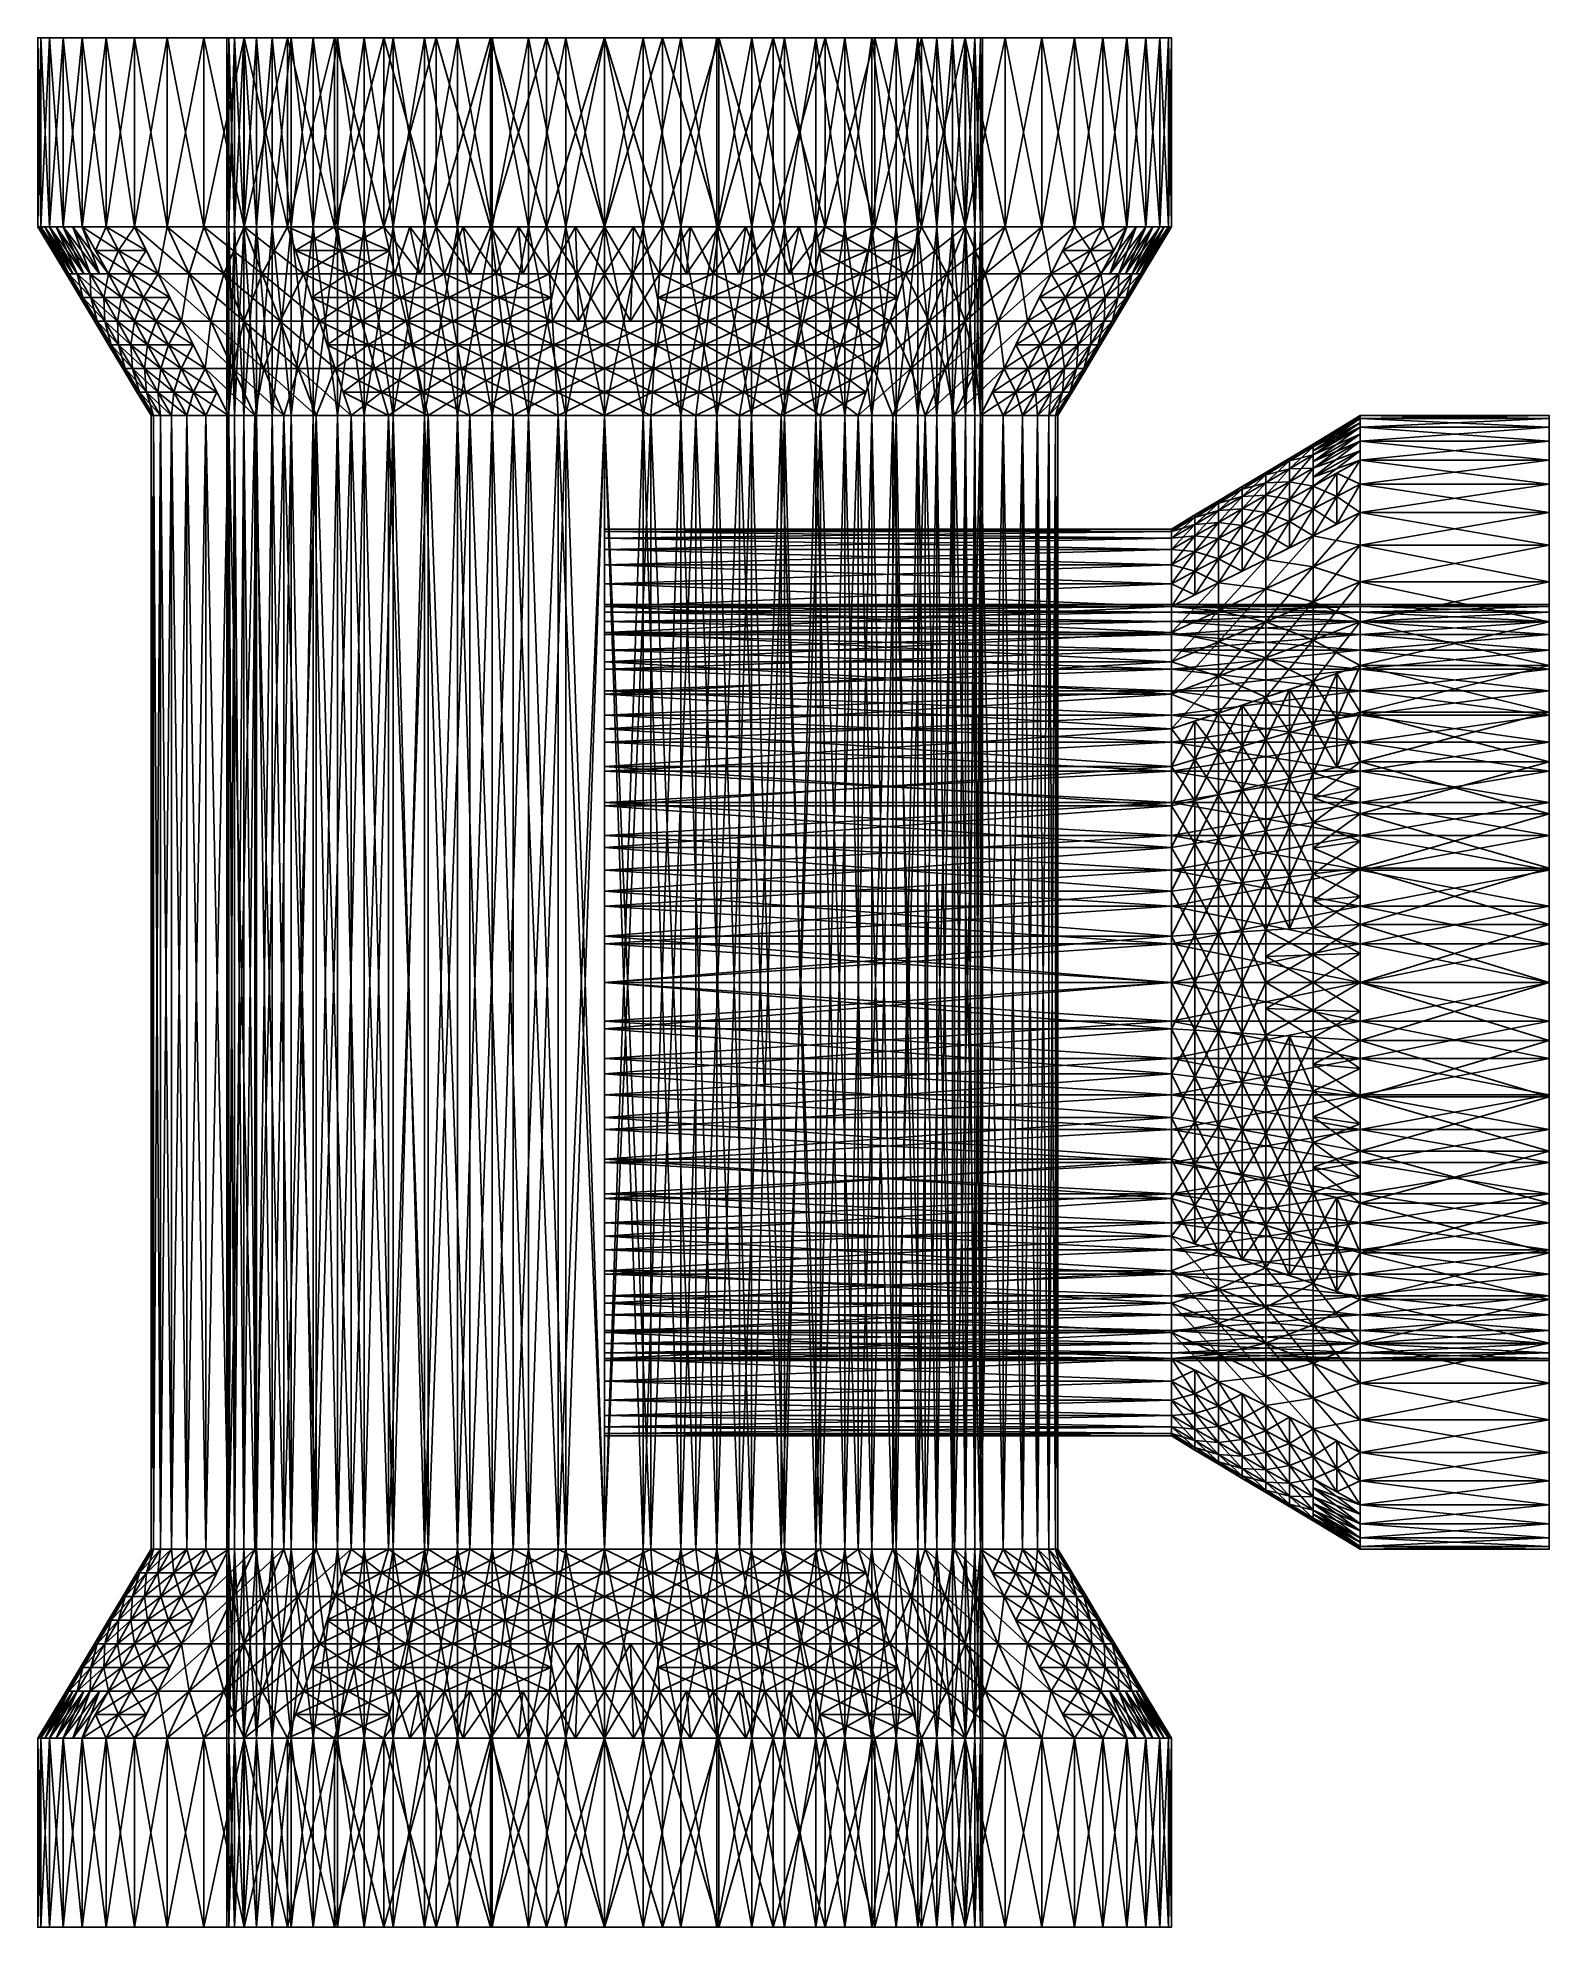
# Model space of a CAD drawing. Extents: x -4.8 to 8, y -8 to 8.
import ezdxf

# ---------------------------------------------------------------- set-up
doc = ezdxf.new("R2010")
doc.units = 0

msp = doc.modelspace()

# ---------------------------------------------------------------- linework, layer by layer
at = {"layer": 'PipeA_0_Conn0', "color": 1}
for points in [[(-4.775, 6.4, 0.491), (-4.775, 8, 0.491), (-4.8, 6.4)], [(-4.8, 8), (-4.8, 6.4), (-4.775, 8, 0.491)], [(-4.8, 6.4), (-4.8, 8), (-4.775, 6.4, -0.491)], [(-4.775, 8, -0.491), (-4.775, 6.4, -0.491), (-4.8, 8)], [(-3.183, 8, 0.327), (-3.2, 8), (-4.8, 8)], [(-3.135, 8, 0.645), (-3.183, 8, 0.327), (-4.8, 8)], [(-3.056, 8, 0.952), (-3.135, 8, 0.645), (-4.8, 8)], [(-2.948, 8, 1.246), (-3.056, 8, 0.952), (-4.8, 8)], [(-2.814, 8, 1.525), (-2.948, 8, 1.246), (-4.8, 8)], [(-2.653, 8, 1.789), (-2.814, 8, 1.525), (-4.8, 8)], [(-2.469, 8, 2.035), (-2.653, 8, 1.789), (-4.8, 8)], [(-2.263, 8, 2.263), (-2.469, 8, 2.035), (-4.8, 8)], [(-2.035, 8, 2.469), (-2.263, 8, 2.263), (-4.8, 8)], [(-2.035, 8, 2.469), (-4.8, 8), (-4.794, 8, 0.247)], [(-4.794, 8, -0.247), (-4.8, 8), (-3.2, 8)], [(-2.035, 8, 2.469), (-4.794, 8, 0.247), (-4.775, 8, 0.491)], [(-4.745, 8, -0.731), (-4.775, 8, -0.491), (-4.794, 8, -0.247)], [(-4.649, 8, -1.2), (-4.745, 8, -0.731), (-4.794, 8, -0.247)], [(-4.794, 8, -0.247), (-3.2, 8), (-3.053, 8, -3.704)], [(-4.327, 8, -2.081), (-4.649, 8, -1.2), (-4.794, 8, -0.247)], [(-4.794, 8, -0.247), (-3.053, 8, -3.704), (-4.327, 8, -2.081)], [(-4.702, 6.4, 0.967), (-4.702, 8, 0.967), (-4.775, 6.4, 0.491)], [(-4.775, 8, 0.491), (-4.775, 6.4, 0.491), (-4.702, 8, 0.967)], [(-4.775, 6.4, -0.491), (-4.775, 8, -0.491), (-4.702, 6.4, -0.967)], [(-4.702, 8, -0.967), (-4.702, 6.4, -0.967), (-4.775, 8, -0.491)], [(-1.789, 8, 2.653), (-2.035, 8, 2.469), (-4.775, 8, 0.491)], [(-1.789, 8, 2.653), (-4.775, 8, 0.491), (-4.745, 8, 0.731)], [(-1.789, 8, 2.653), (-4.745, 8, 0.731), (-4.702, 8, 0.967)], [(-4.649, 8, -1.2), (-4.702, 8, -0.967), (-4.745, 8, -0.731)], [(-4.584, 6.4, 1.427), (-4.584, 8, 1.427), (-4.702, 6.4, 0.967)], [(-4.702, 8, 0.967), (-4.702, 6.4, 0.967), (-4.584, 8, 1.427)], [(-4.702, 6.4, -0.967), (-4.702, 8, -0.967), (-4.584, 6.4, -1.427)], [(-4.584, 8, -1.427), (-4.584, 6.4, -1.427), (-4.702, 8, -0.967)], [(-1.525, 8, 2.814), (-1.789, 8, 2.653), (-4.702, 8, 0.967)], [(-1.525, 8, 2.814), (-4.702, 8, 0.967), (-4.649, 8, 1.2)], [(-1.525, 8, 2.814), (-4.649, 8, 1.2), (-4.584, 8, 1.427)], [(-4.509, 8, -1.65), (-4.584, 8, -1.427), (-4.649, 8, -1.2)], [(-4.327, 8, -2.081), (-4.509, 8, -1.65), (-4.649, 8, -1.2)], [(-4.423, 6.4, 1.868), (-4.423, 8, 1.868), (-4.584, 6.4, 1.427)], [(-4.584, 8, 1.427), (-4.584, 6.4, 1.427), (-4.423, 8, 1.868)], [(-4.584, 6.4, -1.427), (-4.584, 8, -1.427), (-4.423, 6.4, -1.868)], [(-4.423, 8, -1.868), (-4.423, 6.4, -1.868), (-4.584, 8, -1.427)], [(-1.246, 8, 2.948), (-1.525, 8, 2.814), (-4.584, 8, 1.427)], [(-1.246, 8, 2.948), (-4.584, 8, 1.427), (-4.509, 8, 1.65)], [(-1.246, 8, 2.948), (-4.509, 8, 1.65), (-4.423, 8, 1.868)], [(-4.327, 8, -2.081), (-4.423, 8, -1.868), (-4.509, 8, -1.65)], [(-4.221, 6.4, 2.288), (-4.221, 8, 2.288), (-4.423, 6.4, 1.868)], [(-4.423, 8, 1.868), (-4.423, 6.4, 1.868), (-4.221, 8, 2.288)], [(-4.423, 6.4, -1.868), (-4.423, 8, -1.868), (-4.221, 6.4, -2.288)], [(-4.221, 8, -2.288), (-4.221, 6.4, -2.288), (-4.423, 8, -1.868)], [(-0.952, 8, 3.056), (-1.246, 8, 2.948), (-4.423, 8, 1.868)], [(-0.952, 8, 3.056), (-4.423, 8, 1.868), (-4.327, 8, 2.081)], [(-0.952, 8, 3.056), (-4.327, 8, 2.081), (-4.221, 8, 2.288)], [(-4.105, 8, -2.489), (-4.221, 8, -2.288), (-4.327, 8, -2.081)], [(-3.704, 8, -3.053), (-4.105, 8, -2.489), (-4.327, 8, -2.081)], [(-3.053, 8, -3.704), (-3.704, 8, -3.053), (-4.327, 8, -2.081)], [(-3.98, 6.4, 2.684), (-3.98, 8, 2.684), (-4.221, 6.4, 2.288)], [(-4.221, 8, 2.288), (-4.221, 6.4, 2.288), (-3.98, 8, 2.684)], [(-4.221, 6.4, -2.288), (-4.221, 8, -2.288), (-3.98, 6.4, -2.684)], [(-3.98, 8, -2.684), (-3.98, 6.4, -2.684), (-4.221, 8, -2.288)], [(-0.645, 8, 3.135), (-0.952, 8, 3.056), (-4.221, 8, 2.288)], [(-0.645, 8, 3.135), (-4.221, 8, 2.288), (-4.105, 8, 2.489)], [(-0.645, 8, 3.135), (-4.105, 8, 2.489), (-3.98, 8, 2.684)], [(-3.704, 8, -3.053), (-3.98, 8, -2.684), (-4.105, 8, -2.489)], [(-3.704, 6.4, 3.053), (-3.704, 8, 3.053), (-3.98, 6.4, 2.684)], [(-3.98, 8, 2.684), (-3.98, 6.4, 2.684), (-3.704, 8, 3.053)], [(-3.98, 6.4, -2.684), (-3.98, 8, -2.684), (-3.704, 6.4, -3.053)], [(-3.704, 8, -3.053), (-3.704, 6.4, -3.053), (-3.98, 8, -2.684)], [(-0.327, 8, 3.183), (-0.645, 8, 3.135), (-3.98, 8, 2.684)], [(-0.327, 8, 3.183), (-3.98, 8, 2.684), (-3.704, 8, 3.053)], [(-3.394, 6.4, 3.394), (-3.394, 8, 3.394), (-3.704, 6.4, 3.053)], [(-3.704, 8, 3.053), (-3.704, 6.4, 3.053), (-3.394, 8, 3.394)], [(-3.704, 6.4, -3.053), (-3.704, 8, -3.053), (-3.394, 6.4, -3.394)], [(-3.394, 8, -3.394), (-3.394, 6.4, -3.394), (-3.704, 8, -3.053)], [(0, 8, 3.2), (-0.327, 8, 3.183), (-3.704, 8, 3.053)], [(-3.704, 8, 3.053), (-3.394, 8, 3.394), (-3.053, 8, 3.704)], [(-0.247, 8, 4.794), (0, 8, 3.2), (-3.704, 8, 3.053)], [(-3.704, 8, 3.053), (-3.053, 8, 3.704), (-2.081, 8, 4.327)], [(-0.247, 8, 4.794), (-3.704, 8, 3.053), (-2.081, 8, 4.327)], [(-3.053, 8, -3.704), (-3.394, 8, -3.394), (-3.704, 8, -3.053)], [(-3.053, 6.4, 3.704), (-3.053, 8, 3.704), (-3.394, 6.4, 3.394)], [(-3.394, 8, 3.394), (-3.394, 6.4, 3.394), (-3.053, 8, 3.704)], [(-3.394, 6.4, -3.394), (-3.394, 8, -3.394), (-3.053, 6.4, -3.704)], [(-3.053, 8, -3.704), (-3.053, 6.4, -3.704), (-3.394, 8, -3.394)], [(-3.183, 6.4, -0.327), (-3.183, 8, -0.327), (-3.2, 6.4)], [(-3.2, 8), (-3.2, 6.4), (-3.183, 8, -0.327)], [(-3.2, 6.4), (-3.2, 8), (-3.183, 6.4, 0.327)], [(-3.183, 8, 0.327), (-3.183, 6.4, 0.327), (-3.2, 8)], [(-3.2, 8), (-3.183, 8, -0.327), (-3.053, 8, -3.704)], [(-3.135, 6.4, -0.645), (-3.135, 8, -0.645), (-3.183, 6.4, -0.327)], [(-3.183, 8, -0.327), (-3.183, 6.4, -0.327), (-3.135, 8, -0.645)], [(-3.183, 6.4, 0.327), (-3.183, 8, 0.327), (-3.135, 6.4, 0.645)], [(-3.135, 8, 0.645), (-3.135, 6.4, 0.645), (-3.183, 8, 0.327)], [(-3.183, 8, -0.327), (-3.135, 8, -0.645), (-2.684, 8, -3.98)], [(-3.183, 8, -0.327), (-2.684, 8, -3.98), (-3.053, 8, -3.704)], [(-3.056, 6.4, -0.952), (-3.056, 8, -0.952), (-3.135, 6.4, -0.645)], [(-3.135, 8, -0.645), (-3.135, 6.4, -0.645), (-3.056, 8, -0.952)], [(-3.135, 6.4, 0.645), (-3.135, 8, 0.645), (-3.056, 6.4, 0.952)], [(-3.056, 8, 0.952), (-3.056, 6.4, 0.952), (-3.135, 8, 0.645)], [(-3.135, 8, -0.645), (-3.056, 8, -0.952), (-2.288, 8, -4.221)], [(-3.135, 8, -0.645), (-2.288, 8, -4.221), (-2.489, 8, -4.105)], [(-3.135, 8, -0.645), (-2.489, 8, -4.105), (-2.684, 8, -3.98)], [(-2.948, 6.4, -1.246), (-2.948, 8, -1.246), (-3.056, 6.4, -0.952)], [(-3.056, 8, -0.952), (-3.056, 6.4, -0.952), (-2.948, 8, -1.246)], [(-3.056, 6.4, 0.952), (-3.056, 8, 0.952), (-2.948, 6.4, 1.246)], [(-2.948, 8, 1.246), (-2.948, 6.4, 1.246), (-3.056, 8, 0.952)], [(-3.056, 8, -0.952), (-2.948, 8, -1.246), (-1.868, 8, -4.423)], [(-3.056, 8, -0.952), (-1.868, 8, -4.423), (-2.081, 8, -4.327)], [(-3.056, 8, -0.952), (-2.081, 8, -4.327), (-2.288, 8, -4.221)], [(-2.684, 6.4, 3.98), (-2.684, 8, 3.98), (-3.053, 6.4, 3.704)], [(-3.053, 8, 3.704), (-3.053, 6.4, 3.704), (-2.684, 8, 3.98)], [(-3.053, 6.4, -3.704), (-3.053, 8, -3.704), (-2.684, 6.4, -3.98)], [(-2.684, 8, -3.98), (-2.684, 6.4, -3.98), (-3.053, 8, -3.704)], [(-3.053, 8, 3.704), (-2.684, 8, 3.98), (-2.489, 8, 4.105)], [(-3.053, 8, 3.704), (-2.489, 8, 4.105), (-2.081, 8, 4.327)], [(-2.814, 6.4, -1.525), (-2.814, 8, -1.525), (-2.948, 6.4, -1.246)], [(-2.948, 8, -1.246), (-2.948, 6.4, -1.246), (-2.814, 8, -1.525)], [(-2.948, 6.4, 1.246), (-2.948, 8, 1.246), (-2.814, 6.4, 1.525)], [(-2.814, 8, 1.525), (-2.814, 6.4, 1.525), (-2.948, 8, 1.246)], [(-2.948, 8, -1.246), (-2.814, 8, -1.525), (-1.427, 8, -4.584)], [(-2.948, 8, -1.246), (-1.427, 8, -4.584), (-1.65, 8, -4.509)], [(-2.948, 8, -1.246), (-1.65, 8, -4.509), (-1.868, 8, -4.423)], [(-2.653, 6.4, -1.789), (-2.653, 8, -1.789), (-2.814, 6.4, -1.525)], [(-2.814, 8, -1.525), (-2.814, 6.4, -1.525), (-2.653, 8, -1.789)], [(-2.814, 6.4, 1.525), (-2.814, 8, 1.525), (-2.653, 6.4, 1.789)], [(-2.653, 8, 1.789), (-2.653, 6.4, 1.789), (-2.814, 8, 1.525)], [(-2.814, 8, -1.525), (-2.653, 8, -1.789), (-0.967, 8, -4.702)], [(-2.814, 8, -1.525), (-0.967, 8, -4.702), (-1.2, 8, -4.649)], [(-2.814, 8, -1.525), (-1.2, 8, -4.649), (-1.427, 8, -4.584)], [(-2.288, 6.4, 4.221), (-2.288, 8, 4.221), (-2.684, 6.4, 3.98)], [(-2.684, 8, 3.98), (-2.684, 6.4, 3.98), (-2.288, 8, 4.221)], [(-2.684, 6.4, -3.98), (-2.684, 8, -3.98), (-2.288, 6.4, -4.221)], [(-2.288, 8, -4.221), (-2.288, 6.4, -4.221), (-2.684, 8, -3.98)], [(-2.469, 6.4, -2.035), (-2.469, 8, -2.035), (-2.653, 6.4, -1.789)], [(-2.653, 8, -1.789), (-2.653, 6.4, -1.789), (-2.469, 8, -2.035)], [(-2.653, 6.4, 1.789), (-2.653, 8, 1.789), (-2.469, 6.4, 2.035)], [(-2.469, 8, 2.035), (-2.469, 6.4, 2.035), (-2.653, 8, 1.789)], [(-2.653, 8, -1.789), (-2.469, 8, -2.035), (-0.491, 8, -4.775)], [(-2.653, 8, -1.789), (-0.491, 8, -4.775), (-0.731, 8, -4.745)], [(-2.653, 8, -1.789), (-0.731, 8, -4.745), (-0.967, 8, -4.702)], [(-2.489, 8, 4.105), (-2.288, 8, 4.221), (-2.081, 8, 4.327)], [(-2.263, 6.4, -2.263), (-2.263, 8, -2.263), (-2.469, 6.4, -2.035)], [(-2.469, 8, -2.035), (-2.469, 6.4, -2.035), (-2.263, 8, -2.263)], [(-2.469, 6.4, 2.035), (-2.469, 8, 2.035), (-2.263, 6.4, 2.263)], [(-2.263, 8, 2.263), (-2.263, 6.4, 2.263), (-2.469, 8, 2.035)], [(-2.469, 8, -2.035), (-2.263, 8, -2.263), (0, 8, -4.8)], [(-2.469, 8, -2.035), (0, 8, -4.8), (-0.247, 8, -4.794)], [(-2.469, 8, -2.035), (-0.247, 8, -4.794), (-0.491, 8, -4.775)], [(-1.868, 6.4, 4.423), (-1.868, 8, 4.423), (-2.288, 6.4, 4.221)], [(-2.288, 8, 4.221), (-2.288, 6.4, 4.221), (-1.868, 8, 4.423)], [(-2.288, 6.4, -4.221), (-2.288, 8, -4.221), (-1.868, 6.4, -4.423)], [(-1.868, 8, -4.423), (-1.868, 6.4, -4.423), (-2.288, 8, -4.221)], [(-2.035, 6.4, -2.469), (-2.035, 8, -2.469), (-2.263, 6.4, -2.263)], [(-2.263, 8, -2.263), (-2.263, 6.4, -2.263), (-2.035, 8, -2.469)], [(-2.263, 6.4, 2.263), (-2.263, 8, 2.263), (-2.035, 6.4, 2.469)], [(-2.035, 8, 2.469), (-2.035, 6.4, 2.469), (-2.263, 8, 2.263)], [(-2.263, 8, -2.263), (-2.035, 8, -2.469), (0, 8, -4.8)], [(-2.081, 8, 4.327), (-1.868, 8, 4.423), (-1.65, 8, 4.509)], [(-2.081, 8, 4.327), (-1.65, 8, 4.509), (-1.2, 8, 4.649)], [(-2.081, 8, 4.327), (-1.2, 8, 4.649), (-0.247, 8, 4.794)], [(-1.789, 6.4, -2.653), (-1.789, 8, -2.653), (-2.035, 6.4, -2.469)], [(-2.035, 8, -2.469), (-2.035, 6.4, -2.469), (-1.789, 8, -2.653)], [(-2.035, 6.4, 2.469), (-2.035, 8, 2.469), (-1.789, 6.4, 2.653)], [(-1.789, 8, 2.653), (-1.789, 6.4, 2.653), (-2.035, 8, 2.469)], [(-2.035, 8, -2.469), (-1.789, 8, -2.653), (0, 8, -4.8)], [(-1.427, 6.4, 4.584), (-1.427, 8, 4.584), (-1.868, 6.4, 4.423)], [(-1.868, 8, 4.423), (-1.868, 6.4, 4.423), (-1.427, 8, 4.584)], [(-1.868, 6.4, -4.423), (-1.868, 8, -4.423), (-1.427, 6.4, -4.584)], [(-1.427, 8, -4.584), (-1.427, 6.4, -4.584), (-1.868, 8, -4.423)], [(-1.525, 6.4, -2.814), (-1.525, 8, -2.814), (-1.789, 6.4, -2.653)], [(-1.789, 8, -2.653), (-1.789, 6.4, -2.653), (-1.525, 8, -2.814)], [(-1.789, 6.4, 2.653), (-1.789, 8, 2.653), (-1.525, 6.4, 2.814)], [(-1.525, 8, 2.814), (-1.525, 6.4, 2.814), (-1.789, 8, 2.653)], [(-1.789, 8, -2.653), (-1.525, 8, -2.814), (0, 8, -4.8)], [(-1.65, 8, 4.509), (-1.427, 8, 4.584), (-1.2, 8, 4.649)], [(-1.246, 6.4, -2.948), (-1.246, 8, -2.948), (-1.525, 6.4, -2.814)], [(-1.525, 8, -2.814), (-1.525, 6.4, -2.814), (-1.246, 8, -2.948)], [(-1.525, 6.4, 2.814), (-1.525, 8, 2.814), (-1.246, 6.4, 2.948)], [(-1.246, 8, 2.948), (-1.246, 6.4, 2.948), (-1.525, 8, 2.814)], [(-1.525, 8, -2.814), (-1.246, 8, -2.948), (0, 8, -4.8)], [(-0.967, 6.4, 4.702), (-0.967, 8, 4.702), (-1.427, 6.4, 4.584)], [(-1.427, 8, 4.584), (-1.427, 6.4, 4.584), (-0.967, 8, 4.702)], [(-1.427, 6.4, -4.584), (-1.427, 8, -4.584), (-0.967, 6.4, -4.702)], [(-0.967, 8, -4.702), (-0.967, 6.4, -4.702), (-1.427, 8, -4.584)], [(-0.952, 6.4, -3.056), (-0.952, 8, -3.056), (-1.246, 6.4, -2.948)], [(-1.246, 8, -2.948), (-1.246, 6.4, -2.948), (-0.952, 8, -3.056)], [(-1.246, 6.4, 2.948), (-1.246, 8, 2.948), (-0.952, 6.4, 3.056)], [(-0.952, 8, 3.056), (-0.952, 6.4, 3.056), (-1.246, 8, 2.948)], [(-1.246, 8, -2.948), (-0.952, 8, -3.056), (0, 8, -4.8)], [(-1.2, 8, 4.649), (-0.967, 8, 4.702), (-0.731, 8, 4.745)], [(-1.2, 8, 4.649), (-0.731, 8, 4.745), (-0.247, 8, 4.794)], [(-0.491, 6.4, 4.775), (-0.491, 8, 4.775), (-0.967, 6.4, 4.702)], [(-0.967, 8, 4.702), (-0.967, 6.4, 4.702), (-0.491, 8, 4.775)], [(-0.967, 6.4, -4.702), (-0.967, 8, -4.702), (-0.491, 6.4, -4.775)], [(-0.491, 8, -4.775), (-0.491, 6.4, -4.775), (-0.967, 8, -4.702)], [(-0.645, 6.4, -3.135), (-0.645, 8, -3.135), (-0.952, 6.4, -3.056)], [(-0.952, 8, -3.056), (-0.952, 6.4, -3.056), (-0.645, 8, -3.135)], [(-0.952, 6.4, 3.056), (-0.952, 8, 3.056), (-0.645, 6.4, 3.135)], [(-0.645, 8, 3.135), (-0.645, 6.4, 3.135), (-0.952, 8, 3.056)], [(-0.952, 8, -3.056), (-0.645, 8, -3.135), (0, 8, -4.8)], [(-0.731, 8, 4.745), (-0.491, 8, 4.775), (-0.247, 8, 4.794)], [(-0.327, 6.4, -3.183), (-0.327, 8, -3.183), (-0.645, 6.4, -3.135)], [(-0.645, 8, -3.135), (-0.645, 6.4, -3.135), (-0.327, 8, -3.183)], [(-0.645, 6.4, 3.135), (-0.645, 8, 3.135), (-0.327, 6.4, 3.183)], [(-0.327, 8, 3.183), (-0.327, 6.4, 3.183), (-0.645, 8, 3.135)], [(-0.645, 8, -3.135), (-0.327, 8, -3.183), (0, 8, -4.8)], [(0, 6.4, 4.8), (0, 8, 4.8), (-0.491, 6.4, 4.775)], [(-0.491, 8, 4.775), (-0.491, 6.4, 4.775), (0, 8, 4.8)], [(-0.491, 6.4, -4.775), (-0.491, 8, -4.775), (0, 6.4, -4.8)], [(0, 8, -4.8), (0, 6.4, -4.8), (-0.491, 8, -4.775)], [(0, 6.4, -3.2), (0, 8, -3.2), (-0.327, 6.4, -3.183)], [(-0.327, 8, -3.183), (-0.327, 6.4, -3.183), (0, 8, -3.2)], [(-0.327, 6.4, 3.183), (-0.327, 8, 3.183), (0, 6.4, 3.2)], [(0, 8, 3.2), (0, 6.4, 3.2), (-0.327, 8, 3.183)], [(-0.327, 8, -3.183), (0, 8, -3.2), (0, 8, -4.8)], [(-0.247, 8, 4.794), (0, 8, 4.8), (0, 8, 3.2)], [(0, 6.4, 3.2), (0, 8, 3.2), (0.327, 6.4, 3.183)], [(0.327, 8, 3.183), (0.327, 6.4, 3.183), (0, 8, 3.2)], [(0.327, 6.4, -3.183), (0.327, 8, -3.183), (0, 6.4, -3.2)], [(0, 8, -3.2), (0, 6.4, -3.2), (0.327, 8, -3.183)], [(0, 6.4, -4.8), (0, 8, -4.8), (0.491, 6.4, -4.775)], [(0.491, 8, -4.775), (0.491, 6.4, -4.775), (0, 8, -4.8)], [(0.491, 6.4, 4.775), (0.491, 8, 4.775), (0, 6.4, 4.8)], [(0, 8, 4.8), (0, 6.4, 4.8), (0.491, 8, 4.775)], [(0.327, 8, 3.183), (0, 8, 3.2), (0, 8, 4.8)], [(0.645, 8, 3.135), (0.327, 8, 3.183), (0, 8, 4.8)], [(0.952, 8, 3.056), (0.645, 8, 3.135), (0, 8, 4.8)], [(1.246, 8, 2.948), (0.952, 8, 3.056), (0, 8, 4.8)], [(1.525, 8, 2.814), (1.246, 8, 2.948), (0, 8, 4.8)], [(1.789, 8, 2.653), (1.525, 8, 2.814), (0, 8, 4.8)], [(2.035, 8, 2.469), (1.789, 8, 2.653), (0, 8, 4.8)], [(2.263, 8, 2.263), (2.035, 8, 2.469), (0, 8, 4.8)], [(2.469, 8, 2.035), (2.263, 8, 2.263), (0, 8, 4.8)], [(2.469, 8, 2.035), (0, 8, 4.8), (0.247, 8, 4.794)], [(0.247, 8, -4.794), (0, 8, -4.8), (0, 8, -3.2)], [(0, 8, -3.2), (0.327, 8, -3.183), (3.704, 8, -3.053)], [(0.247, 8, -4.794), (0, 8, -3.2), (3.704, 8, -3.053)], [(2.469, 8, 2.035), (0.247, 8, 4.794), (0.491, 8, 4.775)], [(0.731, 8, -4.745), (0.491, 8, -4.775), (0.247, 8, -4.794)], [(1.2, 8, -4.649), (0.731, 8, -4.745), (0.247, 8, -4.794)], [(2.081, 8, -4.327), (1.2, 8, -4.649), (0.247, 8, -4.794)], [(0.247, 8, -4.794), (3.704, 8, -3.053), (2.081, 8, -4.327)], [(0.327, 6.4, 3.183), (0.327, 8, 3.183), (0.645, 6.4, 3.135)], [(0.645, 8, 3.135), (0.645, 6.4, 3.135), (0.327, 8, 3.183)], [(0.645, 6.4, -3.135), (0.645, 8, -3.135), (0.327, 6.4, -3.183)], [(0.327, 8, -3.183), (0.327, 6.4, -3.183), (0.645, 8, -3.135)], [(0.327, 8, -3.183), (0.645, 8, -3.135), (3.98, 8, -2.684)], [(0.327, 8, -3.183), (3.98, 8, -2.684), (3.704, 8, -3.053)], [(0.491, 6.4, -4.775), (0.491, 8, -4.775), (0.967, 6.4, -4.702)], [(0.967, 8, -4.702), (0.967, 6.4, -4.702), (0.491, 8, -4.775)], [(0.967, 6.4, 4.702), (0.967, 8, 4.702), (0.491, 6.4, 4.775)], [(0.491, 8, 4.775), (0.491, 6.4, 4.775), (0.967, 8, 4.702)], [(2.653, 8, 1.789), (2.469, 8, 2.035), (0.491, 8, 4.775)], [(2.653, 8, 1.789), (0.491, 8, 4.775), (0.731, 8, 4.745)], [(0.645, 6.4, 3.135), (0.645, 8, 3.135), (0.952, 6.4, 3.056)], [(0.952, 8, 3.056), (0.952, 6.4, 3.056), (0.645, 8, 3.135)], [(0.952, 6.4, -3.056), (0.952, 8, -3.056), (0.645, 6.4, -3.135)], [(0.645, 8, -3.135), (0.645, 6.4, -3.135), (0.952, 8, -3.056)], [(0.645, 8, -3.135), (0.952, 8, -3.056), (4.221, 8, -2.288)], [(0.645, 8, -3.135), (4.221, 8, -2.288), (4.105, 8, -2.489)], [(0.645, 8, -3.135), (4.105, 8, -2.489), (3.98, 8, -2.684)], [(2.653, 8, 1.789), (0.731, 8, 4.745), (0.967, 8, 4.702)], [(1.2, 8, -4.649), (0.967, 8, -4.702), (0.731, 8, -4.745)], [(0.952, 6.4, 3.056), (0.952, 8, 3.056), (1.246, 6.4, 2.948)], [(1.246, 8, 2.948), (1.246, 6.4, 2.948), (0.952, 8, 3.056)], [(1.246, 6.4, -2.948), (1.246, 8, -2.948), (0.952, 6.4, -3.056)], [(0.952, 8, -3.056), (0.952, 6.4, -3.056), (1.246, 8, -2.948)], [(0.952, 8, -3.056), (1.246, 8, -2.948), (4.423, 8, -1.868)], [(0.952, 8, -3.056), (4.423, 8, -1.868), (4.327, 8, -2.081)], [(0.952, 8, -3.056), (4.327, 8, -2.081), (4.221, 8, -2.288)], [(0.967, 6.4, -4.702), (0.967, 8, -4.702), (1.427, 6.4, -4.584)], [(1.427, 8, -4.584), (1.427, 6.4, -4.584), (0.967, 8, -4.702)], [(1.427, 6.4, 4.584), (1.427, 8, 4.584), (0.967, 6.4, 4.702)], [(0.967, 8, 4.702), (0.967, 6.4, 4.702), (1.427, 8, 4.584)], [(2.814, 8, 1.525), (2.653, 8, 1.789), (0.967, 8, 4.702)], [(2.814, 8, 1.525), (0.967, 8, 4.702), (1.2, 8, 4.649)], [(2.814, 8, 1.525), (1.2, 8, 4.649), (1.427, 8, 4.584)], [(1.65, 8, -4.509), (1.427, 8, -4.584), (1.2, 8, -4.649)], [(2.081, 8, -4.327), (1.65, 8, -4.509), (1.2, 8, -4.649)], [(1.246, 6.4, 2.948), (1.246, 8, 2.948), (1.525, 6.4, 2.814)], [(1.525, 8, 2.814), (1.525, 6.4, 2.814), (1.246, 8, 2.948)], [(1.525, 6.4, -2.814), (1.525, 8, -2.814), (1.246, 6.4, -2.948)], [(1.246, 8, -2.948), (1.246, 6.4, -2.948), (1.525, 8, -2.814)], [(1.246, 8, -2.948), (1.525, 8, -2.814), (4.584, 8, -1.427)], [(1.246, 8, -2.948), (4.584, 8, -1.427), (4.509, 8, -1.65)], [(1.246, 8, -2.948), (4.509, 8, -1.65), (4.423, 8, -1.868)], [(1.427, 6.4, -4.584), (1.427, 8, -4.584), (1.868, 6.4, -4.423)], [(1.868, 8, -4.423), (1.868, 6.4, -4.423), (1.427, 8, -4.584)], [(1.868, 6.4, 4.423), (1.868, 8, 4.423), (1.427, 6.4, 4.584)], [(1.427, 8, 4.584), (1.427, 6.4, 4.584), (1.868, 8, 4.423)], [(2.948, 8, 1.246), (2.814, 8, 1.525), (1.427, 8, 4.584)], [(2.948, 8, 1.246), (1.427, 8, 4.584), (1.65, 8, 4.509)], [(1.525, 6.4, 2.814), (1.525, 8, 2.814), (1.789, 6.4, 2.653)], [(1.789, 8, 2.653), (1.789, 6.4, 2.653), (1.525, 8, 2.814)], [(1.789, 6.4, -2.653), (1.789, 8, -2.653), (1.525, 6.4, -2.814)], [(1.525, 8, -2.814), (1.525, 6.4, -2.814), (1.789, 8, -2.653)], [(1.525, 8, -2.814), (1.789, 8, -2.653), (4.702, 8, -0.967)], [(1.525, 8, -2.814), (4.702, 8, -0.967), (4.649, 8, -1.2)], [(1.525, 8, -2.814), (4.649, 8, -1.2), (4.584, 8, -1.427)], [(2.948, 8, 1.246), (1.65, 8, 4.509), (1.868, 8, 4.423)], [(2.081, 8, -4.327), (1.868, 8, -4.423), (1.65, 8, -4.509)], [(1.789, 6.4, 2.653), (1.789, 8, 2.653), (2.035, 6.4, 2.469)], [(2.035, 8, 2.469), (2.035, 6.4, 2.469), (1.789, 8, 2.653)], [(2.035, 6.4, -2.469), (2.035, 8, -2.469), (1.789, 6.4, -2.653)], [(1.789, 8, -2.653), (1.789, 6.4, -2.653), (2.035, 8, -2.469)], [(1.789, 8, -2.653), (2.035, 8, -2.469), (4.775, 8, -0.491)], [(1.789, 8, -2.653), (4.775, 8, -0.491), (4.745, 8, -0.731)], [(1.789, 8, -2.653), (4.745, 8, -0.731), (4.702, 8, -0.967)], [(1.868, 6.4, -4.423), (1.868, 8, -4.423), (2.288, 6.4, -4.221)], [(2.288, 8, -4.221), (2.288, 6.4, -4.221), (1.868, 8, -4.423)], [(2.288, 6.4, 4.221), (2.288, 8, 4.221), (1.868, 6.4, 4.423)], [(1.868, 8, 4.423), (1.868, 6.4, 4.423), (2.288, 8, 4.221)], [(3.056, 8, 0.952), (2.948, 8, 1.246), (1.868, 8, 4.423)], [(3.056, 8, 0.952), (1.868, 8, 4.423), (2.081, 8, 4.327)], [(2.035, 6.4, 2.469), (2.035, 8, 2.469), (2.263, 6.4, 2.263)], [(2.263, 8, 2.263), (2.263, 6.4, 2.263), (2.035, 8, 2.469)], [(2.263, 6.4, -2.263), (2.263, 8, -2.263), (2.035, 6.4, -2.469)], [(2.035, 8, -2.469), (2.035, 6.4, -2.469), (2.263, 8, -2.263)], [(2.035, 8, -2.469), (2.263, 8, -2.263), (4.8, 8)], [(2.035, 8, -2.469), (4.8, 8), (4.794, 8, -0.247)], [(2.035, 8, -2.469), (4.794, 8, -0.247), (4.775, 8, -0.491)], [(3.056, 8, 0.952), (2.081, 8, 4.327), (2.288, 8, 4.221)], [(2.489, 8, -4.105), (2.288, 8, -4.221), (2.081, 8, -4.327)], [(3.053, 8, -3.704), (2.489, 8, -4.105), (2.081, 8, -4.327)], [(3.704, 8, -3.053), (3.053, 8, -3.704), (2.081, 8, -4.327)], [(2.263, 6.4, 2.263), (2.263, 8, 2.263), (2.469, 6.4, 2.035)], [(2.469, 8, 2.035), (2.469, 6.4, 2.035), (2.263, 8, 2.263)], [(2.469, 6.4, -2.035), (2.469, 8, -2.035), (2.263, 6.4, -2.263)], [(2.263, 8, -2.263), (2.263, 6.4, -2.263), (2.469, 8, -2.035)], [(2.263, 8, -2.263), (2.469, 8, -2.035), (4.8, 8)], [(2.288, 6.4, -4.221), (2.288, 8, -4.221), (2.684, 6.4, -3.98)], [(2.684, 8, -3.98), (2.684, 6.4, -3.98), (2.288, 8, -4.221)], [(2.684, 6.4, 3.98), (2.684, 8, 3.98), (2.288, 6.4, 4.221)], [(2.288, 8, 4.221), (2.288, 6.4, 4.221), (2.684, 8, 3.98)], [(3.135, 8, 0.645), (3.056, 8, 0.952), (2.288, 8, 4.221)], [(3.135, 8, 0.645), (2.288, 8, 4.221), (2.489, 8, 4.105)], [(2.469, 6.4, 2.035), (2.469, 8, 2.035), (2.653, 6.4, 1.789)], [(2.653, 8, 1.789), (2.653, 6.4, 1.789), (2.469, 8, 2.035)], [(2.653, 6.4, -1.789), (2.653, 8, -1.789), (2.469, 6.4, -2.035)], [(2.469, 8, -2.035), (2.469, 6.4, -2.035), (2.653, 8, -1.789)], [(2.469, 8, -2.035), (2.653, 8, -1.789), (4.8, 8)], [(3.135, 8, 0.645), (2.489, 8, 4.105), (2.684, 8, 3.98)], [(3.053, 8, -3.704), (2.684, 8, -3.98), (2.489, 8, -4.105)], [(2.653, 6.4, 1.789), (2.653, 8, 1.789), (2.814, 6.4, 1.525)], [(2.814, 8, 1.525), (2.814, 6.4, 1.525), (2.653, 8, 1.789)], [(2.814, 6.4, -1.525), (2.814, 8, -1.525), (2.653, 6.4, -1.789)], [(2.653, 8, -1.789), (2.653, 6.4, -1.789), (2.814, 8, -1.525)], [(2.653, 8, -1.789), (2.814, 8, -1.525), (4.8, 8)], [(2.684, 6.4, -3.98), (2.684, 8, -3.98), (3.053, 6.4, -3.704)], [(3.053, 8, -3.704), (3.053, 6.4, -3.704), (2.684, 8, -3.98)], [(3.053, 6.4, 3.704), (3.053, 8, 3.704), (2.684, 6.4, 3.98)], [(2.684, 8, 3.98), (2.684, 6.4, 3.98), (3.053, 8, 3.704)], [(3.183, 8, 0.327), (3.135, 8, 0.645), (2.684, 8, 3.98)], [(3.183, 8, 0.327), (2.684, 8, 3.98), (3.053, 8, 3.704)], [(2.814, 6.4, 1.525), (2.814, 8, 1.525), (2.948, 6.4, 1.246)], [(2.948, 8, 1.246), (2.948, 6.4, 1.246), (2.814, 8, 1.525)], [(2.948, 6.4, -1.246), (2.948, 8, -1.246), (2.814, 6.4, -1.525)], [(2.814, 8, -1.525), (2.814, 6.4, -1.525), (2.948, 8, -1.246)], [(2.814, 8, -1.525), (2.948, 8, -1.246), (4.8, 8)], [(2.948, 6.4, 1.246), (2.948, 8, 1.246), (3.056, 6.4, 0.952)], [(3.056, 8, 0.952), (3.056, 6.4, 0.952), (2.948, 8, 1.246)], [(3.056, 6.4, -0.952), (3.056, 8, -0.952), (2.948, 6.4, -1.246)], [(2.948, 8, -1.246), (2.948, 6.4, -1.246), (3.056, 8, -0.952)], [(2.948, 8, -1.246), (3.056, 8, -0.952), (4.8, 8)], [(3.053, 6.4, -3.704), (3.053, 8, -3.704), (3.394, 6.4, -3.394)], [(3.394, 8, -3.394), (3.394, 6.4, -3.394), (3.053, 8, -3.704)], [(3.394, 6.4, 3.394), (3.394, 8, 3.394), (3.053, 6.4, 3.704)], [(3.053, 8, 3.704), (3.053, 6.4, 3.704), (3.394, 8, 3.394)], [(3.2, 8), (3.183, 8, 0.327), (3.053, 8, 3.704)], [(3.053, 8, 3.704), (3.394, 8, 3.394), (3.704, 8, 3.053)], [(4.794, 8, 0.247), (3.2, 8), (3.053, 8, 3.704)], [(3.053, 8, 3.704), (3.704, 8, 3.053), (4.327, 8, 2.081)], [(4.794, 8, 0.247), (3.053, 8, 3.704), (4.327, 8, 2.081)], [(3.704, 8, -3.053), (3.394, 8, -3.394), (3.053, 8, -3.704)], [(3.056, 6.4, 0.952), (3.056, 8, 0.952), (3.135, 6.4, 0.645)], [(3.135, 8, 0.645), (3.135, 6.4, 0.645), (3.056, 8, 0.952)], [(3.135, 6.4, -0.645), (3.135, 8, -0.645), (3.056, 6.4, -0.952)], [(3.056, 8, -0.952), (3.056, 6.4, -0.952), (3.135, 8, -0.645)], [(3.056, 8, -0.952), (3.135, 8, -0.645), (4.8, 8)], [(3.135, 6.4, 0.645), (3.135, 8, 0.645), (3.183, 6.4, 0.327)], [(3.183, 8, 0.327), (3.183, 6.4, 0.327), (3.135, 8, 0.645)], [(3.183, 6.4, -0.327), (3.183, 8, -0.327), (3.135, 6.4, -0.645)], [(3.135, 8, -0.645), (3.135, 6.4, -0.645), (3.183, 8, -0.327)], [(3.135, 8, -0.645), (3.183, 8, -0.327), (4.8, 8)], [(3.183, 6.4, 0.327), (3.183, 8, 0.327), (3.2, 6.4)], [(3.2, 8), (3.2, 6.4), (3.183, 8, 0.327)], [(3.2, 6.4), (3.2, 8), (3.183, 6.4, -0.327)], [(3.183, 8, -0.327), (3.183, 6.4, -0.327), (3.2, 8)], [(3.183, 8, -0.327), (3.2, 8), (4.8, 8)], [(4.794, 8, 0.247), (4.8, 8), (3.2, 8)], [(3.394, 6.4, -3.394), (3.394, 8, -3.394), (3.704, 6.4, -3.053)], [(3.704, 8, -3.053), (3.704, 6.4, -3.053), (3.394, 8, -3.394)], [(3.704, 6.4, 3.053), (3.704, 8, 3.053), (3.394, 6.4, 3.394)], [(3.394, 8, 3.394), (3.394, 6.4, 3.394), (3.704, 8, 3.053)], [(3.704, 6.4, -3.053), (3.704, 8, -3.053), (3.98, 6.4, -2.684)], [(3.98, 8, -2.684), (3.98, 6.4, -2.684), (3.704, 8, -3.053)], [(3.98, 6.4, 2.684), (3.98, 8, 2.684), (3.704, 6.4, 3.053)], [(3.704, 8, 3.053), (3.704, 6.4, 3.053), (3.98, 8, 2.684)], [(3.704, 8, 3.053), (3.98, 8, 2.684), (4.105, 8, 2.489)], [(3.704, 8, 3.053), (4.105, 8, 2.489), (4.327, 8, 2.081)], [(3.98, 6.4, -2.684), (3.98, 8, -2.684), (4.221, 6.4, -2.288)], [(4.221, 8, -2.288), (4.221, 6.4, -2.288), (3.98, 8, -2.684)], [(4.221, 6.4, 2.288), (4.221, 8, 2.288), (3.98, 6.4, 2.684)], [(3.98, 8, 2.684), (3.98, 6.4, 2.684), (4.221, 8, 2.288)], [(4.105, 8, 2.489), (4.221, 8, 2.288), (4.327, 8, 2.081)], [(4.221, 6.4, -2.288), (4.221, 8, -2.288), (4.423, 6.4, -1.868)], [(4.423, 8, -1.868), (4.423, 6.4, -1.868), (4.221, 8, -2.288)], [(4.423, 6.4, 1.868), (4.423, 8, 1.868), (4.221, 6.4, 2.288)], [(4.221, 8, 2.288), (4.221, 6.4, 2.288), (4.423, 8, 1.868)], [(4.327, 8, 2.081), (4.423, 8, 1.868), (4.509, 8, 1.65)], [(4.327, 8, 2.081), (4.509, 8, 1.65), (4.649, 8, 1.2)], [(4.327, 8, 2.081), (4.649, 8, 1.2), (4.794, 8, 0.247)], [(4.423, 6.4, -1.868), (4.423, 8, -1.868), (4.584, 6.4, -1.427)], [(4.584, 8, -1.427), (4.584, 6.4, -1.427), (4.423, 8, -1.868)], [(4.584, 6.4, 1.427), (4.584, 8, 1.427), (4.423, 6.4, 1.868)], [(4.423, 8, 1.868), (4.423, 6.4, 1.868), (4.584, 8, 1.427)], [(4.509, 8, 1.65), (4.584, 8, 1.427), (4.649, 8, 1.2)], [(4.584, 6.4, -1.427), (4.584, 8, -1.427), (4.702, 6.4, -0.967)], [(4.702, 8, -0.967), (4.702, 6.4, -0.967), (4.584, 8, -1.427)], [(4.702, 6.4, 0.967), (4.702, 8, 0.967), (4.584, 6.4, 1.427)], [(4.584, 8, 1.427), (4.584, 6.4, 1.427), (4.702, 8, 0.967)], [(4.649, 8, 1.2), (4.702, 8, 0.967), (4.745, 8, 0.731)], [(4.649, 8, 1.2), (4.745, 8, 0.731), (4.794, 8, 0.247)], [(4.702, 6.4, -0.967), (4.702, 8, -0.967), (4.775, 6.4, -0.491)], [(4.775, 8, -0.491), (4.775, 6.4, -0.491), (4.702, 8, -0.967)], [(4.775, 6.4, 0.491), (4.775, 8, 0.491), (4.702, 6.4, 0.967)], [(4.702, 8, 0.967), (4.702, 6.4, 0.967), (4.775, 8, 0.491)], [(4.745, 8, 0.731), (4.775, 8, 0.491), (4.794, 8, 0.247)], [(4.775, 6.4, -0.491), (4.775, 8, -0.491), (4.8, 6.4)], [(4.8, 8), (4.8, 6.4), (4.775, 8, -0.491)], [(4.8, 6.4), (4.8, 8), (4.775, 6.4, 0.491)], [(4.775, 8, 0.491), (4.775, 6.4, 0.491), (4.8, 8)], [(-4.8, 6.4), (-4.56, 6), (-4.787, 6.4, 0.245)], [(-4.56, 6), (-4.8, 6.4), (-4.548, 6, -0.233)], [(-4.787, 6.4, -0.245), (-4.548, 6, -0.233), (-4.8, 6.4)], [(-4.787, 6.4, 0.245), (-4.548, 6, 0.233), (-4.775, 6.4, 0.491)], [(-4.548, 6, 0.233), (-4.787, 6.4, 0.245), (-4.56, 6)], [(-4.548, 6, -0.233), (-4.787, 6.4, -0.245), (-4.536, 6, -0.466)], [(-4.775, 6.4, -0.491), (-4.536, 6, -0.466), (-4.787, 6.4, -0.245)], [(-4.775, 6.4, 0.491), (-4.536, 6, 0.466), (-4.739, 6.4, 0.729)], [(-4.536, 6, 0.466), (-4.775, 6.4, 0.491), (-4.548, 6, 0.233)], [(-4.536, 6, -0.466), (-4.775, 6.4, -0.491), (-4.502, 6, -0.693)], [(-4.739, 6.4, -0.729), (-4.502, 6, -0.693), (-4.775, 6.4, -0.491)], [(-4.739, 6.4, 0.729), (-4.502, 6, 0.693), (-4.702, 6.4, 0.967)], [(-4.502, 6, 0.693), (-4.739, 6.4, 0.729), (-4.536, 6, 0.466)], [(-4.502, 6, -0.693), (-4.739, 6.4, -0.729), (-4.467, 6, -0.919)], [(-4.702, 6.4, -0.967), (-4.467, 6, -0.919), (-4.739, 6.4, -0.729)], [(-4.702, 6.4, 0.967), (-4.467, 6, 0.919), (-4.643, 6.4, 1.197)], [(-4.467, 6, 0.919), (-4.702, 6.4, 0.967), (-4.502, 6, 0.693)], [(-4.467, 6, -0.919), (-4.702, 6.4, -0.967), (-4.411, 6, -1.137)], [(-4.643, 6.4, -1.197), (-4.411, 6, -1.137), (-4.702, 6.4, -0.967)], [(-4.643, 6.4, 1.197), (-4.411, 6, 1.137), (-4.584, 6.4, 1.427)], [(-4.411, 6, 1.137), (-4.643, 6.4, 1.197), (-4.467, 6, 0.919)], [(-4.411, 6, -1.137), (-4.643, 6.4, -1.197), (-4.355, 6, -1.356)], [(-4.584, 6.4, -1.427), (-4.355, 6, -1.356), (-4.643, 6.4, -1.197)], [(-4.584, 6.4, 1.427), (-4.355, 6, 1.356), (-4.503, 6.4, 1.648)], [(-4.355, 6, 1.356), (-4.584, 6.4, 1.427), (-4.411, 6, 1.137)], [(-4.355, 6, -1.356), (-4.584, 6.4, -1.427), (-4.278, 6, -1.565)], [(-4.503, 6.4, -1.648), (-4.278, 6, -1.565), (-4.584, 6.4, -1.427)], [(-4.503, 6.4, 1.648), (-4.278, 6, 1.565), (-4.423, 6.4, 1.868)], [(-4.278, 6, 1.565), (-4.503, 6.4, 1.648), (-4.355, 6, 1.356)], [(-4.278, 6, -1.565), (-4.503, 6.4, -1.648), (-4.202, 6, -1.775)], [(-4.423, 6.4, -1.868), (-4.202, 6, -1.775), (-4.503, 6.4, -1.648)], [(-4.423, 6.4, 1.868), (-4.312, 6.2, 1.822), (-4.221, 6.4, 2.288)], [(-4.202, 6, 1.775), (-4.423, 6.4, 1.868), (-4.278, 6, 1.565)], [(-4.312, 6.2, -1.822), (-4.423, 6.4, -1.868), (-4.115, 6.2, -2.231)], [(-4.221, 6.4, -2.288), (-4.115, 6.2, -2.231), (-4.423, 6.4, -1.868)], [(-4.115, 6.2, 2.231), (-4.221, 6.4, 2.288), (-4.312, 6.2, 1.822)], [(-4.221, 6.4, 2.288), (-4.115, 6.2, 2.231), (-3.98, 6.4, 2.684)], [(-4.115, 6.2, -2.231), (-4.221, 6.4, -2.288), (-3.881, 6.2, -2.617)], [(-3.98, 6.4, -2.684), (-3.881, 6.2, -2.617), (-4.221, 6.4, -2.288)], [(-3.881, 6.2, 2.617), (-3.98, 6.4, 2.684), (-4.115, 6.2, 2.231)], [(-3.98, 6.4, 2.684), (-3.781, 6, 2.549), (-3.704, 6.4, 3.053)], [(-3.781, 6, -2.549), (-3.98, 6.4, -2.684), (-3.519, 6, -2.9)], [(-3.704, 6.4, -3.053), (-3.519, 6, -2.9), (-3.98, 6.4, -2.684)], [(-3.519, 6, 2.9), (-3.704, 6.4, 3.053), (-3.781, 6, 2.549)], [(-3.704, 6.4, 3.053), (-3.519, 6, 2.9), (-3.394, 6.4, 3.394)], [(-3.519, 6, -2.9), (-3.704, 6.4, -3.053), (-3.224, 6, -3.224)], [(-3.394, 6.4, -3.394), (-3.224, 6, -3.224), (-3.704, 6.4, -3.053)], [(-3.224, 6, 3.224), (-3.394, 6.4, 3.394), (-3.519, 6, 2.9)], [(-3.394, 6.4, 3.394), (-3.224, 6, 3.224), (-3.053, 6.4, 3.704)], [(-3.224, 6, -3.224), (-3.394, 6.4, -3.394), (-2.9, 6, -3.519)], [(-3.053, 6.4, -3.704), (-2.9, 6, -3.519), (-3.394, 6.4, -3.394)], [(-2.9, 6, 3.519), (-3.053, 6.4, 3.704), (-3.224, 6, 3.224)], [(-3.183, 4.8, -0.327), (-3.183, 6.4, -0.327), (-3.2, 4.8)], [(-3.2, 6.4), (-3.2, 4.8), (-3.183, 6.4, -0.327)], [(-3.2, 4.8), (-3.2, 6.4), (-3.183, 4.8, 0.327)], [(-3.183, 6.4, 0.327), (-3.183, 4.8, 0.327), (-3.2, 6.4)], [(-3.135, 4.8, -0.645), (-3.135, 6.4, -0.645), (-3.183, 4.8, -0.327)], [(-3.183, 6.4, -0.327), (-3.183, 4.8, -0.327), (-3.135, 6.4, -0.645)], [(-3.183, 4.8, 0.327), (-3.183, 6.4, 0.327), (-3.135, 4.8, 0.645)], [(-3.135, 6.4, 0.645), (-3.135, 4.8, 0.645), (-3.183, 6.4, 0.327)], [(-3.056, 4.8, -0.952), (-3.056, 6.4, -0.952), (-3.135, 4.8, -0.645)], [(-3.135, 6.4, -0.645), (-3.135, 4.8, -0.645), (-3.056, 6.4, -0.952)], [(-3.135, 4.8, 0.645), (-3.135, 6.4, 0.645), (-3.056, 4.8, 0.952)], [(-3.056, 6.4, 0.952), (-3.056, 4.8, 0.952), (-3.135, 6.4, 0.645)], [(-2.948, 4.8, -1.245), (-2.948, 6.4, -1.246), (-3.056, 4.8, -0.952)], [(-3.056, 6.4, -0.952), (-3.056, 4.8, -0.952), (-2.948, 6.4, -1.246)], [(-3.056, 4.8, 0.952), (-3.056, 6.4, 0.952), (-2.948, 4.8, 1.246)], [(-2.948, 6.4, 1.246), (-2.948, 4.8, 1.246), (-3.056, 6.4, 0.952)], [(-3.053, 6.4, 3.704), (-2.9, 6, 3.519), (-2.684, 6.4, 3.98)], [(-2.9, 6, -3.519), (-3.053, 6.4, -3.704), (-2.549, 6, -3.781)], [(-2.684, 6.4, -3.98), (-2.549, 6, -3.781), (-3.053, 6.4, -3.704)], [(-2.814, 4.8, -1.525), (-2.814, 6.4, -1.525), (-2.948, 4.8, -1.245)], [(-2.948, 6.4, -1.246), (-2.948, 4.8, -1.245), (-2.814, 6.4, -1.525)], [(-2.948, 4.8, 1.246), (-2.948, 6.4, 1.246), (-2.814, 4.8, 1.525)], [(-2.814, 6.4, 1.525), (-2.814, 4.8, 1.525), (-2.948, 6.4, 1.246)], [(-2.549, 6, 3.781), (-2.684, 6.4, 3.98), (-2.9, 6, 3.519)], [(-2.653, 4.8, -1.789), (-2.653, 6.4, -1.789), (-2.814, 4.8, -1.525)], [(-2.814, 6.4, -1.525), (-2.814, 4.8, -1.525), (-2.653, 6.4, -1.789)], [(-2.814, 4.8, 1.525), (-2.814, 6.4, 1.525), (-2.653, 4.8, 1.789)], [(-2.653, 6.4, 1.789), (-2.653, 4.8, 1.789), (-2.814, 6.4, 1.525)], [(-2.684, 6.4, 3.98), (-2.617, 6.2, 3.881), (-2.288, 6.4, 4.221)], [(-2.617, 6.2, -3.881), (-2.684, 6.4, -3.98), (-2.231, 6.2, -4.115)], [(-2.288, 6.4, -4.221), (-2.231, 6.2, -4.115), (-2.684, 6.4, -3.98)], [(-2.469, 4.8, -2.035), (-2.469, 6.4, -2.035), (-2.653, 4.8, -1.789)], [(-2.653, 6.4, -1.789), (-2.653, 4.8, -1.789), (-2.469, 6.4, -2.035)], [(-2.653, 4.8, 1.789), (-2.653, 6.4, 1.789), (-2.469, 4.8, 2.035)], [(-2.469, 6.4, 2.035), (-2.469, 4.8, 2.035), (-2.653, 6.4, 1.789)], [(-2.231, 6.2, 4.115), (-2.288, 6.4, 4.221), (-2.617, 6.2, 3.881)], [(-2.263, 4.8, -2.263), (-2.263, 6.4, -2.263), (-2.469, 4.8, -2.035)], [(-2.469, 6.4, -2.035), (-2.469, 4.8, -2.035), (-2.263, 6.4, -2.263)], [(-2.469, 4.8, 2.035), (-2.469, 6.4, 2.035), (-2.263, 4.8, 2.263)], [(-2.263, 6.4, 2.263), (-2.263, 4.8, 2.263), (-2.469, 6.4, 2.035)], [(-2.288, 6.4, 4.221), (-2.231, 6.2, 4.115), (-1.868, 6.4, 4.423)], [(-2.231, 6.2, -4.115), (-2.288, 6.4, -4.221), (-1.822, 6.2, -4.312)], [(-1.868, 6.4, -4.423), (-1.822, 6.2, -4.312), (-2.288, 6.4, -4.221)], [(-2.035, 4.8, -2.469), (-2.035, 6.4, -2.469), (-2.263, 4.8, -2.263)], [(-2.263, 6.4, -2.263), (-2.263, 4.8, -2.263), (-2.035, 6.4, -2.469)], [(-2.263, 4.8, 2.263), (-2.263, 6.4, 2.263), (-2.035, 4.8, 2.469)], [(-2.035, 6.4, 2.469), (-2.035, 4.8, 2.469), (-2.263, 6.4, 2.263)], [(-1.822, 6.2, 4.312), (-1.868, 6.4, 4.423), (-2.231, 6.2, 4.115)], [(-1.789, 4.8, -2.653), (-1.789, 6.4, -2.653), (-2.035, 4.8, -2.469)], [(-2.035, 6.4, -2.469), (-2.035, 4.8, -2.469), (-1.789, 6.4, -2.653)], [(-2.035, 4.8, 2.469), (-2.035, 6.4, 2.469), (-1.789, 4.8, 2.653)], [(-1.789, 6.4, 2.653), (-1.789, 4.8, 2.653), (-2.035, 6.4, 2.469)], [(-1.868, 6.4, 4.423), (-1.775, 6, 4.202), (-1.648, 6.4, 4.503)], [(-1.775, 6, -4.202), (-1.868, 6.4, -4.423), (-1.565, 6, -4.278)], [(-1.648, 6.4, -4.503), (-1.565, 6, -4.278), (-1.868, 6.4, -4.423)], [(-1.525, 4.8, -2.814), (-1.525, 6.4, -2.814), (-1.789, 4.8, -2.653)], [(-1.789, 6.4, -2.653), (-1.789, 4.8, -2.653), (-1.525, 6.4, -2.814)], [(-1.789, 4.8, 2.653), (-1.789, 6.4, 2.653), (-1.525, 4.8, 2.814)], [(-1.525, 6.4, 2.814), (-1.525, 4.8, 2.814), (-1.789, 6.4, 2.653)], [(-1.565, 6, 4.278), (-1.648, 6.4, 4.503), (-1.775, 6, 4.202)], [(-1.648, 6.4, 4.503), (-1.565, 6, 4.278), (-1.427, 6.4, 4.584)], [(-1.565, 6, -4.278), (-1.648, 6.4, -4.503), (-1.356, 6, -4.355)], [(-1.427, 6.4, -4.584), (-1.356, 6, -4.355), (-1.648, 6.4, -4.503)], [(-1.356, 6, 4.355), (-1.427, 6.4, 4.584), (-1.565, 6, 4.278)], [(-1.246, 4.8, -2.948), (-1.246, 6.4, -2.948), (-1.525, 4.8, -2.814)], [(-1.525, 6.4, -2.814), (-1.525, 4.8, -2.814), (-1.246, 6.4, -2.948)], [(-1.525, 4.8, 2.814), (-1.525, 6.4, 2.814), (-1.246, 4.8, 2.948)], [(-1.246, 6.4, 2.948), (-1.246, 4.8, 2.948), (-1.525, 6.4, 2.814)], [(-1.427, 6.4, 4.584), (-1.356, 6, 4.355), (-1.197, 6.4, 4.643)], [(-1.356, 6, -4.355), (-1.427, 6.4, -4.584), (-1.137, 6, -4.411)], [(-1.197, 6.4, -4.643), (-1.137, 6, -4.411), (-1.427, 6.4, -4.584)], [(-1.137, 6, 4.411), (-1.197, 6.4, 4.643), (-1.356, 6, 4.355)], [(-0.952, 4.8, -3.056), (-0.952, 6.4, -3.056), (-1.246, 4.8, -2.948)], [(-1.246, 6.4, -2.948), (-1.246, 4.8, -2.948), (-0.952, 6.4, -3.056)], [(-1.246, 4.8, 2.948), (-1.246, 6.4, 2.948), (-0.952, 4.8, 3.056)], [(-0.952, 6.4, 3.056), (-0.952, 4.8, 3.056), (-1.246, 6.4, 2.948)], [(-1.197, 6.4, 4.643), (-1.137, 6, 4.411), (-0.967, 6.4, 4.702)], [(-1.137, 6, -4.411), (-1.197, 6.4, -4.643), (-0.919, 6, -4.467)], [(-0.967, 6.4, -4.702), (-0.919, 6, -4.467), (-1.197, 6.4, -4.643)], [(-0.919, 6, 4.467), (-0.967, 6.4, 4.702), (-1.137, 6, 4.411)], [(-0.967, 6.4, 4.702), (-0.919, 6, 4.467), (-0.729, 6.4, 4.739)], [(-0.919, 6, -4.467), (-0.967, 6.4, -4.702), (-0.693, 6, -4.502)], [(-0.729, 6.4, -4.739), (-0.693, 6, -4.502), (-0.967, 6.4, -4.702)], [(-0.645, 4.8, -3.135), (-0.645, 6.4, -3.135), (-0.952, 4.8, -3.056)], [(-0.952, 6.4, -3.056), (-0.952, 4.8, -3.056), (-0.645, 6.4, -3.135)], [(-0.952, 4.8, 3.056), (-0.952, 6.4, 3.056), (-0.645, 4.8, 3.135)], [(-0.645, 6.4, 3.135), (-0.645, 4.8, 3.135), (-0.952, 6.4, 3.056)], [(-0.693, 6, 4.502), (-0.729, 6.4, 4.739), (-0.919, 6, 4.467)], [(-0.729, 6.4, 4.739), (-0.693, 6, 4.502), (-0.491, 6.4, 4.775)], [(-0.693, 6, -4.502), (-0.729, 6.4, -4.739), (-0.466, 6, -4.536)], [(-0.491, 6.4, -4.775), (-0.466, 6, -4.536), (-0.729, 6.4, -4.739)], [(-0.466, 6, 4.536), (-0.491, 6.4, 4.775), (-0.693, 6, 4.502)], [(-0.327, 4.8, -3.183), (-0.327, 6.4, -3.183), (-0.645, 4.8, -3.135)], [(-0.645, 6.4, -3.135), (-0.645, 4.8, -3.135), (-0.327, 6.4, -3.183)], [(-0.645, 4.8, 3.135), (-0.645, 6.4, 3.135), (-0.327, 4.8, 3.183)], [(-0.327, 6.4, 3.183), (-0.327, 4.8, 3.183), (-0.645, 6.4, 3.135)], [(-0.491, 6.4, 4.775), (-0.466, 6, 4.536), (-0.245, 6.4, 4.787)], [(-0.466, 6, -4.536), (-0.491, 6.4, -4.775), (-0.233, 6, -4.548)], [(-0.245, 6.4, -4.787), (-0.233, 6, -4.548), (-0.491, 6.4, -4.775)], [(-0.233, 6, 4.548), (-0.245, 6.4, 4.787), (-0.466, 6, 4.536)], [(0, 4.8, -3.2), (0, 6.4, -3.2), (-0.327, 4.8, -3.183)], [(-0.327, 6.4, -3.183), (-0.327, 4.8, -3.183), (0, 6.4, -3.2)], [(-0.327, 4.8, 3.183), (-0.327, 6.4, 3.183), (0, 4.8, 3.2)], [(0, 6.4, 3.2), (0, 4.8, 3.2), (-0.327, 6.4, 3.183)], [(-0.245, 6.4, 4.787), (-0.233, 6, 4.548), (0, 6.4, 4.8)], [(-0.233, 6, -4.548), (-0.245, 6.4, -4.787), (0, 6, -4.56)], [(0, 6.4, -4.8), (0, 6, -4.56), (-0.245, 6.4, -4.787)], [(0, 6, 4.56), (0, 6.4, 4.8), (-0.233, 6, 4.548)], [(0, 4.8, 3.2), (0, 6.4, 3.2), (0.327, 4.8, 3.183)], [(0.327, 6.4, 3.183), (0.327, 4.8, 3.183), (0, 6.4, 3.2)], [(0.327, 4.8, -3.183), (0.327, 6.4, -3.183), (0, 4.8, -3.2)], [(0, 6.4, -3.2), (0, 4.8, -3.2), (0.327, 6.4, -3.183)], [(0, 6, -4.56), (0, 6.4, -4.8), (0.233, 6, -4.548)], [(0.245, 6.4, -4.787), (0.233, 6, -4.548), (0, 6.4, -4.8)], [(0.233, 6, 4.548), (0.245, 6.4, 4.787), (0, 6, 4.56)], [(0, 6.4, 4.8), (0, 6, 4.56), (0.245, 6.4, 4.787)], [(0.233, 6, -4.548), (0.245, 6.4, -4.787), (0.466, 6, -4.536)], [(0.466, 6, 4.536), (0.491, 6.4, 4.775), (0.233, 6, 4.548)], [(0.245, 6.4, 4.787), (0.233, 6, 4.548), (0.491, 6.4, 4.775)], [(0.491, 6.4, -4.775), (0.466, 6, -4.536), (0.245, 6.4, -4.787)], [(0.327, 4.8, 3.183), (0.327, 6.4, 3.183), (0.645, 4.8, 3.135)], [(0.645, 6.4, 3.135), (0.645, 4.8, 3.135), (0.327, 6.4, 3.183)], [(0.645, 4.8, -3.135), (0.645, 6.4, -3.135), (0.327, 4.8, -3.183)], [(0.327, 6.4, -3.183), (0.327, 4.8, -3.183), (0.645, 6.4, -3.135)], [(0.466, 6, -4.536), (0.491, 6.4, -4.775), (0.693, 6, -4.502)], [(0.693, 6, 4.502), (0.729, 6.4, 4.739), (0.466, 6, 4.536)], [(0.491, 6.4, 4.775), (0.466, 6, 4.536), (0.729, 6.4, 4.739)], [(0.729, 6.4, -4.739), (0.693, 6, -4.502), (0.491, 6.4, -4.775)], [(0.645, 4.8, 3.135), (0.645, 6.4, 3.135), (0.952, 4.8, 3.056)], [(0.952, 6.4, 3.056), (0.952, 4.8, 3.056), (0.645, 6.4, 3.135)], [(0.952, 4.8, -3.056), (0.952, 6.4, -3.056), (0.645, 4.8, -3.135)], [(0.645, 6.4, -3.135), (0.645, 4.8, -3.135), (0.952, 6.4, -3.056)], [(0.693, 6, -4.502), (0.729, 6.4, -4.739), (0.919, 6, -4.467)], [(0.919, 6, 4.467), (0.967, 6.4, 4.702), (0.693, 6, 4.502)], [(0.729, 6.4, 4.739), (0.693, 6, 4.502), (0.967, 6.4, 4.702)], [(0.967, 6.4, -4.702), (0.919, 6, -4.467), (0.729, 6.4, -4.739)], [(0.919, 6, -4.467), (0.967, 6.4, -4.702), (1.137, 6, -4.411)], [(1.137, 6, 4.411), (1.197, 6.4, 4.643), (0.919, 6, 4.467)], [(0.967, 6.4, 4.702), (0.919, 6, 4.467), (1.197, 6.4, 4.643)], [(0.952, 4.8, 3.056), (0.952, 6.4, 3.056), (1.245, 4.8, 2.948)], [(1.246, 6.4, 2.948), (1.245, 4.8, 2.948), (0.952, 6.4, 3.056)], [(1.245, 4.8, -2.948), (1.246, 6.4, -2.948), (0.952, 4.8, -3.056)], [(0.952, 6.4, -3.056), (0.952, 4.8, -3.056), (1.246, 6.4, -2.948)], [(1.197, 6.4, -4.643), (1.137, 6, -4.411), (0.967, 6.4, -4.702)], [(1.137, 6, -4.411), (1.197, 6.4, -4.643), (1.356, 6, -4.355)], [(1.356, 6, 4.355), (1.427, 6.4, 4.584), (1.137, 6, 4.411)], [(1.197, 6.4, 4.643), (1.137, 6, 4.411), (1.427, 6.4, 4.584)], [(1.427, 6.4, -4.584), (1.356, 6, -4.355), (1.197, 6.4, -4.643)], [(1.245, 4.8, 2.948), (1.246, 6.4, 2.948), (1.525, 4.8, 2.814)], [(1.525, 4.8, -2.814), (1.525, 6.4, -2.814), (1.245, 4.8, -2.948)], [(1.246, 6.4, -2.948), (1.245, 4.8, -2.948), (1.525, 6.4, -2.814)], [(1.525, 6.4, 2.814), (1.525, 4.8, 2.814), (1.246, 6.4, 2.948)], [(1.356, 6, -4.355), (1.427, 6.4, -4.584), (1.565, 6, -4.278)], [(1.565, 6, 4.278), (1.648, 6.4, 4.503), (1.356, 6, 4.355)], [(1.427, 6.4, 4.584), (1.356, 6, 4.355), (1.648, 6.4, 4.503)], [(1.648, 6.4, -4.503), (1.565, 6, -4.278), (1.427, 6.4, -4.584)], [(1.525, 4.8, 2.814), (1.525, 6.4, 2.814), (1.789, 4.8, 2.653)], [(1.789, 6.4, 2.653), (1.789, 4.8, 2.653), (1.525, 6.4, 2.814)], [(1.789, 4.8, -2.653), (1.789, 6.4, -2.653), (1.525, 4.8, -2.814)], [(1.525, 6.4, -2.814), (1.525, 4.8, -2.814), (1.789, 6.4, -2.653)], [(1.565, 6, -4.278), (1.648, 6.4, -4.503), (1.775, 6, -4.202)], [(1.775, 6, 4.202), (1.868, 6.4, 4.423), (1.565, 6, 4.278)], [(1.648, 6.4, 4.503), (1.565, 6, 4.278), (1.868, 6.4, 4.423)], [(1.868, 6.4, -4.423), (1.775, 6, -4.202), (1.648, 6.4, -4.503)], [(1.789, 4.8, 2.653), (1.789, 6.4, 2.653), (2.035, 4.8, 2.469)], [(2.035, 6.4, 2.469), (2.035, 4.8, 2.469), (1.789, 6.4, 2.653)], [(2.035, 4.8, -2.469), (2.035, 6.4, -2.469), (1.789, 4.8, -2.653)], [(1.789, 6.4, -2.653), (1.789, 4.8, -2.653), (2.035, 6.4, -2.469)], [(1.822, 6.2, -4.312), (1.868, 6.4, -4.423), (2.231, 6.2, -4.115)], [(2.231, 6.2, 4.115), (2.288, 6.4, 4.221), (1.822, 6.2, 4.312)], [(1.868, 6.4, 4.423), (1.822, 6.2, 4.312), (2.288, 6.4, 4.221)], [(2.288, 6.4, -4.221), (2.231, 6.2, -4.115), (1.868, 6.4, -4.423)], [(2.035, 4.8, 2.469), (2.035, 6.4, 2.469), (2.263, 4.8, 2.263)], [(2.263, 6.4, 2.263), (2.263, 4.8, 2.263), (2.035, 6.4, 2.469)], [(2.263, 4.8, -2.263), (2.263, 6.4, -2.263), (2.035, 4.8, -2.469)], [(2.035, 6.4, -2.469), (2.035, 4.8, -2.469), (2.263, 6.4, -2.263)], [(2.231, 6.2, -4.115), (2.288, 6.4, -4.221), (2.617, 6.2, -3.881)], [(2.617, 6.2, 3.881), (2.684, 6.4, 3.98), (2.231, 6.2, 4.115)], [(2.288, 6.4, 4.221), (2.231, 6.2, 4.115), (2.684, 6.4, 3.98)], [(2.263, 4.8, 2.263), (2.263, 6.4, 2.263), (2.469, 4.8, 2.035)], [(2.469, 6.4, 2.035), (2.469, 4.8, 2.035), (2.263, 6.4, 2.263)], [(2.469, 4.8, -2.035), (2.469, 6.4, -2.035), (2.263, 4.8, -2.263)], [(2.263, 6.4, -2.263), (2.263, 4.8, -2.263), (2.469, 6.4, -2.035)], [(2.684, 6.4, -3.98), (2.617, 6.2, -3.881), (2.288, 6.4, -4.221)], [(2.469, 4.8, 2.035), (2.469, 6.4, 2.035), (2.653, 4.8, 1.789)], [(2.653, 6.4, 1.789), (2.653, 4.8, 1.789), (2.469, 6.4, 2.035)], [(2.653, 4.8, -1.789), (2.653, 6.4, -1.789), (2.469, 4.8, -2.035)], [(2.469, 6.4, -2.035), (2.469, 4.8, -2.035), (2.653, 6.4, -1.789)], [(2.549, 6, -3.781), (2.684, 6.4, -3.98), (2.9, 6, -3.519)], [(2.9, 6, 3.519), (3.053, 6.4, 3.704), (2.549, 6, 3.781)], [(2.684, 6.4, 3.98), (2.549, 6, 3.781), (3.053, 6.4, 3.704)], [(2.653, 4.8, 1.789), (2.653, 6.4, 1.789), (2.814, 4.8, 1.525)], [(2.814, 6.4, 1.525), (2.814, 4.8, 1.525), (2.653, 6.4, 1.789)], [(2.814, 4.8, -1.525), (2.814, 6.4, -1.525), (2.653, 4.8, -1.789)], [(2.653, 6.4, -1.789), (2.653, 4.8, -1.789), (2.814, 6.4, -1.525)], [(3.053, 6.4, -3.704), (2.9, 6, -3.519), (2.684, 6.4, -3.98)], [(2.814, 4.8, 1.525), (2.814, 6.4, 1.525), (2.948, 4.8, 1.246)], [(2.948, 6.4, 1.246), (2.948, 4.8, 1.246), (2.814, 6.4, 1.525)], [(2.948, 4.8, -1.245), (2.948, 6.4, -1.246), (2.814, 4.8, -1.525)], [(2.814, 6.4, -1.525), (2.814, 4.8, -1.525), (2.948, 6.4, -1.246)], [(2.9, 6, -3.519), (3.053, 6.4, -3.704), (3.224, 6, -3.224)], [(3.224, 6, 3.224), (3.394, 6.4, 3.394), (2.9, 6, 3.519)], [(3.053, 6.4, 3.704), (2.9, 6, 3.519), (3.394, 6.4, 3.394)], [(2.948, 4.8, 1.246), (2.948, 6.4, 1.246), (3.056, 4.8, 0.952)], [(3.056, 6.4, 0.952), (3.056, 4.8, 0.952), (2.948, 6.4, 1.246)], [(3.056, 4.8, -0.952), (3.056, 6.4, -0.952), (2.948, 4.8, -1.245)], [(2.948, 6.4, -1.246), (2.948, 4.8, -1.245), (3.056, 6.4, -0.952)], [(3.394, 6.4, -3.394), (3.224, 6, -3.224), (3.053, 6.4, -3.704)], [(3.056, 4.8, 0.952), (3.056, 6.4, 0.952), (3.135, 4.8, 0.645)], [(3.135, 6.4, 0.645), (3.135, 4.8, 0.645), (3.056, 6.4, 0.952)], [(3.135, 4.8, -0.645), (3.135, 6.4, -0.645), (3.056, 4.8, -0.952)], [(3.056, 6.4, -0.952), (3.056, 4.8, -0.952), (3.135, 6.4, -0.645)], [(3.135, 4.8, 0.645), (3.135, 6.4, 0.645), (3.183, 4.8, 0.327)], [(3.183, 6.4, 0.327), (3.183, 4.8, 0.327), (3.135, 6.4, 0.645)], [(3.183, 4.8, -0.327), (3.183, 6.4, -0.327), (3.135, 4.8, -0.645)], [(3.135, 6.4, -0.645), (3.135, 4.8, -0.645), (3.183, 6.4, -0.327)], [(3.183, 4.8, 0.327), (3.183, 6.4, 0.327), (3.2, 4.8)], [(3.2, 6.4), (3.2, 4.8), (3.183, 6.4, 0.327)], [(3.2, 4.8), (3.2, 6.4), (3.183, 4.8, -0.327)], [(3.183, 6.4, -0.327), (3.183, 4.8, -0.327), (3.2, 6.4)], [(3.224, 6, -3.224), (3.394, 6.4, -3.394), (3.519, 6, -2.9)], [(3.519, 6, 2.9), (3.704, 6.4, 3.053), (3.224, 6, 3.224)], [(3.394, 6.4, 3.394), (3.224, 6, 3.224), (3.704, 6.4, 3.053)], [(3.704, 6.4, -3.053), (3.519, 6, -2.9), (3.394, 6.4, -3.394)], [(3.519, 6, -2.9), (3.704, 6.4, -3.053), (3.781, 6, -2.549)], [(3.781, 6, 2.549), (3.98, 6.4, 2.684), (3.519, 6, 2.9)], [(3.704, 6.4, 3.053), (3.519, 6, 2.9), (3.98, 6.4, 2.684)], [(3.98, 6.4, -2.684), (3.781, 6, -2.549), (3.704, 6.4, -3.053)], [(3.881, 6.2, -2.617), (3.98, 6.4, -2.684), (4.115, 6.2, -2.231)], [(4.115, 6.2, 2.231), (4.221, 6.4, 2.288), (3.881, 6.2, 2.617)], [(3.98, 6.4, 2.684), (3.881, 6.2, 2.617), (4.221, 6.4, 2.288)], [(4.221, 6.4, -2.288), (4.115, 6.2, -2.231), (3.98, 6.4, -2.684)], [(4.115, 6.2, -2.231), (4.221, 6.4, -2.288), (4.312, 6.2, -1.822)], [(4.312, 6.2, 1.822), (4.423, 6.4, 1.868), (4.115, 6.2, 2.231)], [(4.221, 6.4, 2.288), (4.115, 6.2, 2.231), (4.423, 6.4, 1.868)], [(4.202, 6, -1.775), (4.423, 6.4, -1.868), (4.278, 6, -1.565)], [(4.278, 6, 1.565), (4.503, 6.4, 1.648), (4.202, 6, 1.775)], [(4.423, 6.4, 1.868), (4.202, 6, 1.775), (4.503, 6.4, 1.648)], [(4.423, 6.4, -1.868), (4.312, 6.2, -1.822), (4.221, 6.4, -2.288)], [(4.503, 6.4, -1.648), (4.278, 6, -1.565), (4.423, 6.4, -1.868)], [(4.278, 6, -1.565), (4.503, 6.4, -1.648), (4.355, 6, -1.356)], [(4.355, 6, 1.356), (4.584, 6.4, 1.427), (4.278, 6, 1.565)], [(4.503, 6.4, 1.648), (4.278, 6, 1.565), (4.584, 6.4, 1.427)], [(4.584, 6.4, -1.427), (4.355, 6, -1.356), (4.503, 6.4, -1.648)], [(4.355, 6, -1.356), (4.584, 6.4, -1.427), (4.411, 6, -1.137)], [(4.411, 6, 1.137), (4.643, 6.4, 1.197), (4.355, 6, 1.356)], [(4.584, 6.4, 1.427), (4.355, 6, 1.356), (4.643, 6.4, 1.197)], [(4.643, 6.4, -1.197), (4.411, 6, -1.137), (4.584, 6.4, -1.427)], [(4.411, 6, -1.137), (4.643, 6.4, -1.197), (4.467, 6, -0.919)], [(4.467, 6, 0.919), (4.702, 6.4, 0.967), (4.411, 6, 1.137)], [(4.643, 6.4, 1.197), (4.411, 6, 1.137), (4.702, 6.4, 0.967)], [(4.702, 6.4, -0.967), (4.467, 6, -0.919), (4.643, 6.4, -1.197)], [(4.467, 6, -0.919), (4.702, 6.4, -0.967), (4.502, 6, -0.693)], [(4.502, 6, 0.693), (4.739, 6.4, 0.729), (4.467, 6, 0.919)], [(4.702, 6.4, 0.967), (4.467, 6, 0.919), (4.739, 6.4, 0.729)], [(4.739, 6.4, -0.729), (4.502, 6, -0.693), (4.702, 6.4, -0.967)], [(4.502, 6, -0.693), (4.739, 6.4, -0.729), (4.536, 6, -0.466)], [(4.536, 6, 0.466), (4.775, 6.4, 0.491), (4.502, 6, 0.693)], [(4.739, 6.4, 0.729), (4.502, 6, 0.693), (4.775, 6.4, 0.491)], [(4.775, 6.4, -0.491), (4.536, 6, -0.466), (4.739, 6.4, -0.729)], [(4.536, 6, -0.466), (4.775, 6.4, -0.491), (4.548, 6, -0.233)], [(4.548, 6, 0.233), (4.787, 6.4, 0.245), (4.536, 6, 0.466)], [(4.775, 6.4, 0.491), (4.536, 6, 0.466), (4.787, 6.4, 0.245)], [(4.787, 6.4, -0.245), (4.548, 6, -0.233), (4.775, 6.4, -0.491)], [(4.548, 6, -0.233), (4.787, 6.4, -0.245), (4.56, 6)], [(4.56, 6), (4.8, 6.4), (4.548, 6, 0.233)], [(4.787, 6.4, 0.245), (4.548, 6, 0.233), (4.8, 6.4)], [(4.8, 6.4), (4.56, 6), (4.787, 6.4, -0.245)], [(-4.312, 6.2, 1.822), (-4.202, 6, 1.775), (-4.115, 6.2, 2.231)], [(-4.202, 6, -1.775), (-4.312, 6.2, -1.822), (-4.01, 6, -2.173)], [(-4.115, 6.2, -2.231), (-4.01, 6, -2.173), (-4.312, 6.2, -1.822)], [(-4.01, 6, 2.174), (-4.115, 6.2, 2.231), (-4.202, 6, 1.775)], [(-4.115, 6.2, 2.231), (-4.01, 6, 2.174), (-3.881, 6.2, 2.617)], [(-4.01, 6, -2.173), (-4.115, 6.2, -2.231), (-3.781, 6, -2.549)], [(-3.881, 6.2, -2.617), (-3.781, 6, -2.549), (-4.115, 6.2, -2.231)], [(-3.781, 6, 2.549), (-3.881, 6.2, 2.617), (-4.01, 6, 2.174)], [(-2.617, 6.2, 3.881), (-2.549, 6, 3.781), (-2.231, 6.2, 4.115)], [(-2.549, 6, -3.781), (-2.617, 6.2, -3.881), (-2.174, 6, -4.01)], [(-2.231, 6.2, -4.115), (-2.174, 6, -4.01), (-2.617, 6.2, -3.881)], [(-2.174, 6, 4.01), (-2.231, 6.2, 4.115), (-2.549, 6, 3.781)], [(-2.231, 6.2, 4.115), (-2.174, 6, 4.01), (-1.822, 6.2, 4.312)], [(-2.174, 6, -4.01), (-2.231, 6.2, -4.115), (-1.775, 6, -4.202)], [(-1.822, 6.2, -4.312), (-1.775, 6, -4.202), (-2.231, 6.2, -4.115)], [(-1.775, 6, 4.202), (-1.822, 6.2, 4.312), (-2.174, 6, 4.01)], [(1.775, 6, -4.202), (1.822, 6.2, -4.312), (2.173, 6, -4.01)], [(2.173, 6, 4.01), (2.231, 6.2, 4.115), (1.775, 6, 4.202)], [(1.822, 6.2, 4.312), (1.775, 6, 4.202), (2.231, 6.2, 4.115)], [(2.231, 6.2, -4.115), (2.173, 6, -4.01), (1.822, 6.2, -4.312)], [(2.173, 6, -4.01), (2.231, 6.2, -4.115), (2.549, 6, -3.781)], [(2.549, 6, 3.781), (2.617, 6.2, 3.881), (2.173, 6, 4.01)], [(2.231, 6.2, 4.115), (2.173, 6, 4.01), (2.617, 6.2, 3.881)], [(2.617, 6.2, -3.881), (2.549, 6, -3.781), (2.231, 6.2, -4.115)], [(3.781, 6, -2.549), (3.881, 6.2, -2.617), (4.01, 6, -2.173)], [(4.01, 6, 2.174), (4.115, 6.2, 2.231), (3.781, 6, 2.549)], [(3.881, 6.2, 2.617), (3.781, 6, 2.549), (4.115, 6.2, 2.231)], [(4.115, 6.2, -2.231), (4.01, 6, -2.173), (3.881, 6.2, -2.617)], [(4.01, 6, -2.173), (4.115, 6.2, -2.231), (4.202, 6, -1.775)], [(4.202, 6, 1.775), (4.312, 6.2, 1.822), (4.01, 6, 2.174)], [(4.115, 6.2, 2.231), (4.01, 6, 2.174), (4.312, 6.2, 1.822)], [(4.312, 6.2, -1.822), (4.202, 6, -1.775), (4.115, 6.2, -2.231)], [(-4.56, 6), (-4.32, 5.6), (-4.548, 6, 0.233)], [(-4.32, 5.6), (-4.56, 6), (-4.309, 5.6, -0.221)], [(-4.548, 6, -0.233), (-4.309, 5.6, -0.221), (-4.56, 6)], [(-4.548, 6, 0.233), (-4.309, 5.6, 0.221), (-4.536, 6, 0.466)], [(-4.309, 5.6, 0.221), (-4.548, 6, 0.233), (-4.32, 5.6)], [(-4.309, 5.6, -0.221), (-4.548, 6, -0.233), (-4.298, 5.6, -0.442)], [(-4.536, 6, -0.466), (-4.298, 5.6, -0.442), (-4.548, 6, -0.233)], [(-4.536, 6, 0.466), (-4.417, 5.8, 0.454), (-4.467, 6, 0.919)], [(-4.298, 5.6, 0.442), (-4.536, 6, 0.466), (-4.309, 5.6, 0.221)], [(-4.417, 5.8, -0.454), (-4.536, 6, -0.466), (-4.35, 5.8, -0.895)], [(-4.467, 6, -0.919), (-4.35, 5.8, -0.895), (-4.536, 6, -0.466)], [(-4.467, 6, 0.919), (-4.35, 5.8, 0.895), (-4.355, 6, 1.356)], [(-4.35, 5.8, 0.895), (-4.467, 6, 0.919), (-4.417, 5.8, 0.454)], [(-4.35, 5.8, -0.895), (-4.467, 6, -0.919), (-4.24, 5.8, -1.32)], [(-4.355, 6, -1.356), (-4.24, 5.8, -1.32), (-4.467, 6, -0.919)], [(-4.355, 6, 1.356), (-4.24, 5.8, 1.32), (-4.202, 6, 1.775)], [(-4.24, 5.8, 1.32), (-4.355, 6, 1.356), (-4.35, 5.8, 0.895)], [(-4.24, 5.8, -1.32), (-4.355, 6, -1.356), (-4.091, 5.8, -1.728)], [(-4.202, 6, -1.775), (-4.091, 5.8, -1.728), (-4.355, 6, -1.356)], [(-4.091, 5.8, 1.728), (-4.202, 6, 1.775), (-4.24, 5.8, 1.32)], [(-4.202, 6, 1.775), (-4.091, 5.8, 1.728), (-4.01, 6, 2.174)], [(-4.091, 5.8, -1.728), (-4.202, 6, -1.775), (-3.904, 5.8, -2.116)], [(-4.01, 6, -2.173), (-3.904, 5.8, -2.116), (-4.202, 6, -1.775)], [(-3.904, 5.8, 2.116), (-4.01, 6, 2.174), (-4.091, 5.8, 1.728)], [(-4.01, 6, 2.174), (-3.904, 5.8, 2.116), (-3.781, 6, 2.549)], [(-3.904, 5.8, -2.116), (-4.01, 6, -2.173), (-3.682, 5.8, -2.482)], [(-3.781, 6, -2.549), (-3.682, 5.8, -2.482), (-4.01, 6, -2.173)], [(-3.682, 5.8, 2.482), (-3.781, 6, 2.549), (-3.904, 5.8, 2.116)], [(-3.781, 6, 2.549), (-3.582, 5.6, 2.415), (-3.519, 6, 2.9)], [(-3.582, 5.6, -2.415), (-3.781, 6, -2.549), (-3.333, 5.6, -2.748)], [(-3.519, 6, -2.9), (-3.333, 5.6, -2.748), (-3.781, 6, -2.549)], [(-3.333, 5.6, 2.748), (-3.519, 6, 2.9), (-3.582, 5.6, 2.415)], [(-3.519, 6, 2.9), (-3.333, 5.6, 2.748), (-3.224, 6, 3.224)], [(-3.333, 5.6, -2.748), (-3.519, 6, -2.9), (-3.055, 5.6, -3.055)], [(-3.224, 6, -3.224), (-3.055, 5.6, -3.055), (-3.519, 6, -2.9)], [(-3.055, 5.6, 3.055), (-3.224, 6, 3.224), (-3.333, 5.6, 2.748)], [(-3.224, 6, 3.224), (-3.055, 5.6, 3.055), (-2.9, 6, 3.519)], [(-3.055, 5.6, -3.055), (-3.224, 6, -3.224), (-2.748, 5.6, -3.333)], [(-2.9, 6, -3.519), (-2.748, 5.6, -3.333), (-3.224, 6, -3.224)], [(-2.748, 5.6, 3.333), (-2.9, 6, 3.519), (-3.055, 5.6, 3.055)], [(-2.9, 6, 3.519), (-2.748, 5.6, 3.333), (-2.549, 6, 3.781)], [(-2.748, 5.6, -3.333), (-2.9, 6, -3.519), (-2.415, 5.6, -3.582)], [(-2.549, 6, -3.781), (-2.415, 5.6, -3.582), (-2.9, 6, -3.519)], [(-2.415, 5.6, 3.582), (-2.549, 6, 3.781), (-2.748, 5.6, 3.333)], [(-2.549, 6, 3.781), (-2.482, 5.8, 3.682), (-2.174, 6, 4.01)], [(-2.482, 5.8, -3.682), (-2.549, 6, -3.781), (-2.116, 5.8, -3.904)], [(-2.174, 6, -4.01), (-2.116, 5.8, -3.904), (-2.549, 6, -3.781)], [(-2.116, 5.8, 3.904), (-2.174, 6, 4.01), (-2.482, 5.8, 3.682)], [(-2.174, 6, 4.01), (-2.116, 5.8, 3.904), (-1.775, 6, 4.202)], [(-2.116, 5.8, -3.904), (-2.174, 6, -4.01), (-1.728, 5.8, -4.091)], [(-1.775, 6, -4.202), (-1.728, 5.8, -4.091), (-2.174, 6, -4.01)], [(-1.728, 5.8, 4.091), (-1.775, 6, 4.202), (-2.116, 5.8, 3.904)], [(-1.775, 6, 4.202), (-1.728, 5.8, 4.091), (-1.356, 6, 4.355)], [(-1.728, 5.8, -4.091), (-1.775, 6, -4.202), (-1.32, 5.8, -4.24)], [(-1.356, 6, -4.355), (-1.32, 5.8, -4.24), (-1.775, 6, -4.202)], [(-1.32, 5.8, 4.24), (-1.356, 6, 4.355), (-1.728, 5.8, 4.091)], [(-1.356, 6, 4.355), (-1.32, 5.8, 4.24), (-0.919, 6, 4.467)], [(-1.32, 5.8, -4.24), (-1.356, 6, -4.355), (-0.895, 5.8, -4.35)], [(-0.919, 6, -4.467), (-0.895, 5.8, -4.35), (-1.356, 6, -4.355)], [(-0.895, 5.8, 4.35), (-0.919, 6, 4.467), (-1.32, 5.8, 4.24)], [(-0.919, 6, 4.467), (-0.895, 5.8, 4.35), (-0.466, 6, 4.536)], [(-0.895, 5.8, -4.35), (-0.919, 6, -4.467), (-0.454, 5.8, -4.417)], [(-0.466, 6, -4.536), (-0.454, 5.8, -4.417), (-0.919, 6, -4.467)], [(-0.454, 5.8, 4.417), (-0.466, 6, 4.536), (-0.895, 5.8, 4.35)], [(-0.466, 6, 4.536), (-0.442, 5.6, 4.298), (-0.233, 6, 4.548)], [(-0.442, 5.6, -4.298), (-0.466, 6, -4.536), (-0.221, 5.6, -4.309)], [(-0.233, 6, -4.548), (-0.221, 5.6, -4.309), (-0.466, 6, -4.536)], [(-0.221, 5.6, 4.309), (-0.233, 6, 4.548), (-0.442, 5.6, 4.298)], [(-0.233, 6, 4.548), (-0.221, 5.6, 4.309), (0, 6, 4.56)], [(-0.221, 5.6, -4.309), (-0.233, 6, -4.548), (0, 5.6, -4.32)], [(0, 6, -4.56), (0, 5.6, -4.32), (-0.233, 6, -4.548)], [(0, 5.6, 4.32), (0, 6, 4.56), (-0.221, 5.6, 4.309)], [(0, 5.6, -4.32), (0, 6, -4.56), (0.221, 5.6, -4.309)], [(0.233, 6, -4.548), (0.221, 5.6, -4.309), (0, 6, -4.56)], [(0.221, 5.6, 4.309), (0.233, 6, 4.548), (0, 5.6, 4.32)], [(0, 6, 4.56), (0, 5.6, 4.32), (0.233, 6, 4.548)], [(0.221, 5.6, -4.309), (0.233, 6, -4.548), (0.442, 5.6, -4.298)], [(0.442, 5.6, 4.298), (0.466, 6, 4.536), (0.221, 5.6, 4.309)], [(0.233, 6, 4.548), (0.221, 5.6, 4.309), (0.466, 6, 4.536)], [(0.466, 6, -4.536), (0.442, 5.6, -4.298), (0.233, 6, -4.548)], [(0.454, 5.8, -4.417), (0.466, 6, -4.536), (0.895, 5.8, -4.35)], [(0.895, 5.8, 4.35), (0.919, 6, 4.467), (0.454, 5.8, 4.417)], [(0.466, 6, 4.536), (0.454, 5.8, 4.417), (0.919, 6, 4.467)], [(0.919, 6, -4.467), (0.895, 5.8, -4.35), (0.466, 6, -4.536)], [(0.895, 5.8, -4.35), (0.919, 6, -4.467), (1.32, 5.8, -4.24)], [(1.32, 5.8, 4.24), (1.356, 6, 4.355), (0.895, 5.8, 4.35)], [(0.919, 6, 4.467), (0.895, 5.8, 4.35), (1.356, 6, 4.355)], [(1.356, 6, -4.355), (1.32, 5.8, -4.24), (0.919, 6, -4.467)], [(1.32, 5.8, -4.24), (1.356, 6, -4.355), (1.728, 5.8, -4.091)], [(1.728, 5.8, 4.091), (1.775, 6, 4.202), (1.32, 5.8, 4.24)], [(1.356, 6, 4.355), (1.32, 5.8, 4.24), (1.775, 6, 4.202)], [(1.775, 6, -4.202), (1.728, 5.8, -4.091), (1.356, 6, -4.355)], [(1.728, 5.8, -4.091), (1.775, 6, -4.202), (2.116, 5.8, -3.904)], [(2.116, 5.8, 3.904), (2.173, 6, 4.01), (1.728, 5.8, 4.091)], [(1.775, 6, 4.202), (1.728, 5.8, 4.091), (2.173, 6, 4.01)], [(2.173, 6, -4.01), (2.116, 5.8, -3.904), (1.775, 6, -4.202)], [(2.116, 5.8, -3.904), (2.173, 6, -4.01), (2.482, 5.8, -3.682)], [(2.482, 5.8, 3.682), (2.549, 6, 3.781), (2.116, 5.8, 3.904)], [(2.173, 6, 4.01), (2.116, 5.8, 3.904), (2.549, 6, 3.781)], [(2.549, 6, -3.781), (2.482, 5.8, -3.682), (2.173, 6, -4.01)], [(2.415, 5.6, -3.582), (2.549, 6, -3.781), (2.748, 5.6, -3.333)], [(2.748, 5.6, 3.333), (2.9, 6, 3.519), (2.415, 5.6, 3.582)], [(2.549, 6, 3.781), (2.415, 5.6, 3.582), (2.9, 6, 3.519)], [(2.9, 6, -3.519), (2.748, 5.6, -3.333), (2.549, 6, -3.781)], [(2.748, 5.6, -3.333), (2.9, 6, -3.519), (3.055, 5.6, -3.055)], [(3.055, 5.6, 3.055), (3.224, 6, 3.224), (2.748, 5.6, 3.333)], [(2.9, 6, 3.519), (2.748, 5.6, 3.333), (3.224, 6, 3.224)], [(3.224, 6, -3.224), (3.055, 5.6, -3.055), (2.9, 6, -3.519)], [(3.055, 5.6, -3.055), (3.224, 6, -3.224), (3.333, 5.6, -2.748)], [(3.333, 5.6, 2.748), (3.519, 6, 2.9), (3.055, 5.6, 3.055)], [(3.224, 6, 3.224), (3.055, 5.6, 3.055), (3.519, 6, 2.9)], [(3.519, 6, -2.9), (3.333, 5.6, -2.748), (3.224, 6, -3.224)], [(3.333, 5.6, -2.748), (3.519, 6, -2.9), (3.582, 5.6, -2.415)], [(3.582, 5.6, 2.415), (3.781, 6, 2.549), (3.333, 5.6, 2.748)], [(3.519, 6, 2.9), (3.333, 5.6, 2.748), (3.781, 6, 2.549)], [(3.781, 6, -2.549), (3.582, 5.6, -2.415), (3.519, 6, -2.9)], [(3.682, 5.8, -2.482), (3.781, 6, -2.549), (3.904, 5.8, -2.116)], [(3.904, 5.8, 2.116), (4.01, 6, 2.174), (3.682, 5.8, 2.482)], [(3.781, 6, 2.549), (3.682, 5.8, 2.482), (4.01, 6, 2.174)], [(4.01, 6, -2.173), (3.904, 5.8, -2.116), (3.781, 6, -2.549)], [(3.904, 5.8, -2.116), (4.01, 6, -2.173), (4.091, 5.8, -1.728)], [(4.091, 5.8, 1.728), (4.202, 6, 1.775), (3.904, 5.8, 2.116)], [(4.01, 6, 2.174), (3.904, 5.8, 2.116), (4.202, 6, 1.775)], [(4.202, 6, -1.775), (4.091, 5.8, -1.728), (4.01, 6, -2.173)], [(4.091, 5.8, -1.728), (4.202, 6, -1.775), (4.24, 5.8, -1.32)], [(4.24, 5.8, 1.32), (4.355, 6, 1.356), (4.091, 5.8, 1.728)], [(4.202, 6, 1.775), (4.091, 5.8, 1.728), (4.355, 6, 1.356)], [(4.355, 6, -1.356), (4.24, 5.8, -1.32), (4.202, 6, -1.775)], [(4.24, 5.8, -1.32), (4.355, 6, -1.356), (4.35, 5.8, -0.895)], [(4.35, 5.8, 0.895), (4.467, 6, 0.919), (4.24, 5.8, 1.32)], [(4.355, 6, 1.356), (4.24, 5.8, 1.32), (4.467, 6, 0.919)], [(4.298, 5.6, -0.442), (4.536, 6, -0.466), (4.309, 5.6, -0.221)], [(4.309, 5.6, 0.221), (4.548, 6, 0.233), (4.298, 5.6, 0.442)], [(4.536, 6, 0.466), (4.298, 5.6, 0.442), (4.548, 6, 0.233)], [(4.548, 6, -0.233), (4.309, 5.6, -0.221), (4.536, 6, -0.466)], [(4.309, 5.6, -0.221), (4.548, 6, -0.233), (4.32, 5.6)], [(4.32, 5.6), (4.56, 6), (4.309, 5.6, 0.221)], [(4.548, 6, 0.233), (4.309, 5.6, 0.221), (4.56, 6)], [(4.56, 6), (4.32, 5.6), (4.548, 6, -0.233)], [(4.467, 6, -0.919), (4.35, 5.8, -0.895), (4.355, 6, -1.356)], [(4.35, 5.8, -0.895), (4.467, 6, -0.919), (4.417, 5.8, -0.454)], [(4.417, 5.8, 0.454), (4.536, 6, 0.466), (4.35, 5.8, 0.895)], [(4.467, 6, 0.919), (4.35, 5.8, 0.895), (4.536, 6, 0.466)], [(4.536, 6, -0.466), (4.417, 5.8, -0.454), (4.467, 6, -0.919)], [(-4.417, 5.8, 0.454), (-4.298, 5.6, 0.442), (-4.35, 5.8, 0.895)], [(-4.298, 5.6, -0.442), (-4.417, 5.8, -0.454), (-4.232, 5.6, -0.871)], [(-4.35, 5.8, -0.895), (-4.232, 5.6, -0.871), (-4.417, 5.8, -0.454)], [(-4.35, 5.8, 0.895), (-4.232, 5.6, 0.871), (-4.24, 5.8, 1.32)], [(-4.232, 5.6, 0.871), (-4.35, 5.8, 0.895), (-4.298, 5.6, 0.442)], [(-4.232, 5.6, -0.871), (-4.35, 5.8, -0.895), (-4.126, 5.6, -1.285)], [(-4.24, 5.8, -1.32), (-4.126, 5.6, -1.285), (-4.35, 5.8, -0.895)], [(-4.24, 5.8, 1.32), (-4.126, 5.6, 1.285), (-4.091, 5.8, 1.728)], [(-4.126, 5.6, 1.285), (-4.24, 5.8, 1.32), (-4.232, 5.6, 0.871)], [(-4.126, 5.6, -1.285), (-4.24, 5.8, -1.32), (-3.98, 5.6, -1.681)], [(-4.091, 5.8, -1.728), (-3.98, 5.6, -1.681), (-4.24, 5.8, -1.32)], [(-3.98, 5.6, 1.681), (-4.091, 5.8, 1.728), (-4.126, 5.6, 1.285)], [(-4.091, 5.8, 1.728), (-3.98, 5.6, 1.681), (-3.904, 5.8, 2.116)], [(-3.98, 5.6, -1.681), (-4.091, 5.8, -1.728), (-3.798, 5.6, -2.059)], [(-3.904, 5.8, -2.116), (-3.798, 5.6, -2.059), (-4.091, 5.8, -1.728)], [(-3.798, 5.6, 2.059), (-3.904, 5.8, 2.116), (-3.98, 5.6, 1.681)], [(-3.904, 5.8, 2.116), (-3.798, 5.6, 2.059), (-3.682, 5.8, 2.482)], [(-3.798, 5.6, -2.059), (-3.904, 5.8, -2.116), (-3.582, 5.6, -2.415)], [(-3.682, 5.8, -2.482), (-3.582, 5.6, -2.415), (-3.904, 5.8, -2.116)], [(-3.582, 5.6, 2.415), (-3.682, 5.8, 2.482), (-3.798, 5.6, 2.059)], [(-2.482, 5.8, 3.682), (-2.415, 5.6, 3.582), (-2.116, 5.8, 3.904)], [(-2.415, 5.6, -3.582), (-2.482, 5.8, -3.682), (-2.059, 5.6, -3.798)], [(-2.116, 5.8, -3.904), (-2.059, 5.6, -3.798), (-2.482, 5.8, -3.682)], [(-2.059, 5.6, 3.798), (-2.116, 5.8, 3.904), (-2.415, 5.6, 3.582)], [(-2.116, 5.8, 3.904), (-2.059, 5.6, 3.798), (-1.728, 5.8, 4.091)], [(-2.059, 5.6, -3.798), (-2.116, 5.8, -3.904), (-1.681, 5.6, -3.98)], [(-1.728, 5.8, -4.091), (-1.681, 5.6, -3.98), (-2.116, 5.8, -3.904)], [(-1.681, 5.6, 3.98), (-1.728, 5.8, 4.091), (-2.059, 5.6, 3.798)], [(-1.728, 5.8, 4.091), (-1.681, 5.6, 3.98), (-1.32, 5.8, 4.24)], [(-1.681, 5.6, -3.98), (-1.728, 5.8, -4.091), (-1.285, 5.6, -4.126)], [(-1.32, 5.8, -4.24), (-1.285, 5.6, -4.126), (-1.728, 5.8, -4.091)], [(-1.285, 5.6, 4.126), (-1.32, 5.8, 4.24), (-1.681, 5.6, 3.98)], [(-1.32, 5.8, 4.24), (-1.285, 5.6, 4.126), (-0.895, 5.8, 4.35)], [(-1.285, 5.6, -4.126), (-1.32, 5.8, -4.24), (-0.871, 5.6, -4.232)], [(-0.895, 5.8, -4.35), (-0.871, 5.6, -4.232), (-1.32, 5.8, -4.24)], [(-0.871, 5.6, 4.232), (-0.895, 5.8, 4.35), (-1.285, 5.6, 4.126)], [(-0.895, 5.8, 4.35), (-0.871, 5.6, 4.232), (-0.454, 5.8, 4.417)], [(-0.871, 5.6, -4.232), (-0.895, 5.8, -4.35), (-0.442, 5.6, -4.298)], [(-0.454, 5.8, -4.417), (-0.442, 5.6, -4.298), (-0.895, 5.8, -4.35)], [(-0.442, 5.6, 4.298), (-0.454, 5.8, 4.417), (-0.871, 5.6, 4.232)], [(0.442, 5.6, -4.298), (0.454, 5.8, -4.417), (0.871, 5.6, -4.232)], [(0.871, 5.6, 4.232), (0.895, 5.8, 4.35), (0.442, 5.6, 4.298)], [(0.454, 5.8, 4.417), (0.442, 5.6, 4.298), (0.895, 5.8, 4.35)], [(0.895, 5.8, -4.35), (0.871, 5.6, -4.232), (0.454, 5.8, -4.417)], [(0.871, 5.6, -4.232), (0.895, 5.8, -4.35), (1.285, 5.6, -4.126)], [(1.285, 5.6, 4.126), (1.32, 5.8, 4.24), (0.871, 5.6, 4.232)], [(0.895, 5.8, 4.35), (0.871, 5.6, 4.232), (1.32, 5.8, 4.24)], [(1.32, 5.8, -4.24), (1.285, 5.6, -4.126), (0.895, 5.8, -4.35)], [(1.285, 5.6, -4.126), (1.32, 5.8, -4.24), (1.681, 5.6, -3.98)], [(1.681, 5.6, 3.98), (1.728, 5.8, 4.091), (1.285, 5.6, 4.126)], [(1.32, 5.8, 4.24), (1.285, 5.6, 4.126), (1.728, 5.8, 4.091)], [(1.728, 5.8, -4.091), (1.681, 5.6, -3.98), (1.32, 5.8, -4.24)], [(1.681, 5.6, -3.98), (1.728, 5.8, -4.091), (2.059, 5.6, -3.798)], [(2.059, 5.6, 3.798), (2.116, 5.8, 3.904), (1.681, 5.6, 3.98)], [(1.728, 5.8, 4.091), (1.681, 5.6, 3.98), (2.116, 5.8, 3.904)], [(2.116, 5.8, -3.904), (2.059, 5.6, -3.798), (1.728, 5.8, -4.091)], [(2.059, 5.6, -3.798), (2.116, 5.8, -3.904), (2.415, 5.6, -3.582)], [(2.415, 5.6, 3.582), (2.482, 5.8, 3.682), (2.059, 5.6, 3.798)], [(2.116, 5.8, 3.904), (2.059, 5.6, 3.798), (2.482, 5.8, 3.682)], [(2.482, 5.8, -3.682), (2.415, 5.6, -3.582), (2.116, 5.8, -3.904)], [(3.582, 5.6, -2.415), (3.682, 5.8, -2.482), (3.798, 5.6, -2.059)], [(3.798, 5.6, 2.059), (3.904, 5.8, 2.116), (3.582, 5.6, 2.415)], [(3.682, 5.8, 2.482), (3.582, 5.6, 2.415), (3.904, 5.8, 2.116)], [(3.904, 5.8, -2.116), (3.798, 5.6, -2.059), (3.682, 5.8, -2.482)], [(3.798, 5.6, -2.059), (3.904, 5.8, -2.116), (3.98, 5.6, -1.681)], [(3.98, 5.6, 1.681), (4.091, 5.8, 1.728), (3.798, 5.6, 2.059)], [(3.904, 5.8, 2.116), (3.798, 5.6, 2.059), (4.091, 5.8, 1.728)], [(4.091, 5.8, -1.728), (3.98, 5.6, -1.681), (3.904, 5.8, -2.116)], [(3.98, 5.6, -1.681), (4.091, 5.8, -1.728), (4.126, 5.6, -1.285)], [(4.126, 5.6, 1.285), (4.24, 5.8, 1.32), (3.98, 5.6, 1.681)], [(4.091, 5.8, 1.728), (3.98, 5.6, 1.681), (4.24, 5.8, 1.32)], [(4.24, 5.8, -1.32), (4.126, 5.6, -1.285), (4.091, 5.8, -1.728)], [(4.126, 5.6, -1.285), (4.24, 5.8, -1.32), (4.232, 5.6, -0.871)], [(4.232, 5.6, 0.871), (4.35, 5.8, 0.895), (4.126, 5.6, 1.285)], [(4.24, 5.8, 1.32), (4.126, 5.6, 1.285), (4.35, 5.8, 0.895)], [(4.35, 5.8, -0.895), (4.232, 5.6, -0.871), (4.24, 5.8, -1.32)], [(4.232, 5.6, -0.871), (4.35, 5.8, -0.895), (4.298, 5.6, -0.442)], [(4.298, 5.6, 0.442), (4.417, 5.8, 0.454), (4.232, 5.6, 0.871)], [(4.35, 5.8, 0.895), (4.232, 5.6, 0.871), (4.417, 5.8, 0.454)], [(4.417, 5.8, -0.454), (4.298, 5.6, -0.442), (4.35, 5.8, -0.895)], [(-4.32, 5.6), (-4.2, 5.4), (-4.298, 5.6, 0.442)], [(-4.2, 5.4), (-4.32, 5.6), (-4.178, 5.4, -0.429)], [(-4.298, 5.6, -0.442), (-4.178, 5.4, -0.429), (-4.32, 5.6)], [(-4.298, 5.6, 0.442), (-4.178, 5.4, 0.429), (-4.232, 5.6, 0.871)], [(-4.178, 5.4, 0.429), (-4.298, 5.6, 0.442), (-4.2, 5.4)], [(-4.178, 5.4, -0.429), (-4.298, 5.6, -0.442), (-4.115, 5.4, -0.846)], [(-4.232, 5.6, -0.871), (-4.115, 5.4, -0.846), (-4.298, 5.6, -0.442)], [(-4.232, 5.6, 0.871), (-4.115, 5.4, 0.846), (-4.126, 5.6, 1.285)], [(-4.115, 5.4, 0.846), (-4.232, 5.6, 0.871), (-4.178, 5.4, 0.429)], [(-4.115, 5.4, -0.846), (-4.232, 5.6, -0.871), (-4.011, 5.4, -1.249)], [(-4.126, 5.6, -1.285), (-4.011, 5.4, -1.249), (-4.232, 5.6, -0.871)], [(-4.126, 5.6, 1.285), (-4.011, 5.4, 1.249), (-3.98, 5.6, 1.681)], [(-4.011, 5.4, 1.249), (-4.126, 5.6, 1.285), (-4.115, 5.4, 0.846)], [(-4.011, 5.4, -1.249), (-4.126, 5.6, -1.285), (-3.87, 5.4, -1.635)], [(-3.98, 5.6, -1.681), (-3.87, 5.4, -1.635), (-4.126, 5.6, -1.285)], [(-3.87, 5.4, 1.635), (-3.98, 5.6, 1.681), (-4.011, 5.4, 1.249)], [(-3.98, 5.6, 1.681), (-3.87, 5.4, 1.635), (-3.798, 5.6, 2.059)], [(-3.87, 5.4, -1.635), (-3.98, 5.6, -1.681), (-3.693, 5.4, -2.002)], [(-3.798, 5.6, -2.059), (-3.693, 5.4, -2.002), (-3.98, 5.6, -1.681)], [(-3.693, 5.4, 2.002), (-3.798, 5.6, 2.059), (-3.87, 5.4, 1.635)], [(-3.798, 5.6, 2.059), (-3.693, 5.4, 2.002), (-3.582, 5.6, 2.415)], [(-3.693, 5.4, -2.002), (-3.798, 5.6, -2.059), (-3.483, 5.4, -2.348)], [(-3.582, 5.6, -2.415), (-3.483, 5.4, -2.348), (-3.798, 5.6, -2.059)], [(-3.483, 5.4, 2.348), (-3.582, 5.6, 2.415), (-3.693, 5.4, 2.002)], [(-3.582, 5.6, 2.415), (-3.383, 5.2, 2.281), (-3.333, 5.6, 2.748)], [(-3.383, 5.2, -2.281), (-3.582, 5.6, -2.415), (-3.148, 5.2, -2.595)], [(-3.333, 5.6, -2.748), (-3.148, 5.2, -2.595), (-3.582, 5.6, -2.415)], [(-3.148, 5.2, 2.595), (-3.333, 5.6, 2.748), (-3.383, 5.2, 2.281)], [(-3.333, 5.6, 2.748), (-3.148, 5.2, 2.595), (-3.055, 5.6, 3.055)], [(-3.148, 5.2, -2.595), (-3.333, 5.6, -2.748), (-2.885, 5.2, -2.885)], [(-3.055, 5.6, -3.055), (-2.885, 5.2, -2.885), (-3.333, 5.6, -2.748)], [(-2.885, 5.2, 2.885), (-3.055, 5.6, 3.055), (-3.148, 5.2, 2.595)], [(-3.055, 5.6, 3.055), (-2.885, 5.2, 2.885), (-2.748, 5.6, 3.333)], [(-2.885, 5.2, -2.885), (-3.055, 5.6, -3.055), (-2.595, 5.2, -3.148)], [(-2.748, 5.6, -3.333), (-2.595, 5.2, -3.148), (-3.055, 5.6, -3.055)], [(-2.595, 5.2, 3.148), (-2.748, 5.6, 3.333), (-2.885, 5.2, 2.885)], [(-2.748, 5.6, 3.333), (-2.595, 5.2, 3.148), (-2.415, 5.6, 3.582)], [(-2.595, 5.2, -3.148), (-2.748, 5.6, -3.333), (-2.281, 5.2, -3.383)], [(-2.415, 5.6, -3.582), (-2.281, 5.2, -3.383), (-2.748, 5.6, -3.333)], [(-2.281, 5.2, 3.383), (-2.415, 5.6, 3.582), (-2.595, 5.2, 3.148)], [(-2.415, 5.6, 3.582), (-2.348, 5.4, 3.483), (-2.059, 5.6, 3.798)], [(-2.348, 5.4, -3.483), (-2.415, 5.6, -3.582), (-2.002, 5.4, -3.693)], [(-2.059, 5.6, -3.798), (-2.002, 5.4, -3.693), (-2.415, 5.6, -3.582)], [(-2.002, 5.4, 3.693), (-2.059, 5.6, 3.798), (-2.348, 5.4, 3.483)], [(-2.059, 5.6, 3.798), (-2.002, 5.4, 3.693), (-1.681, 5.6, 3.98)], [(-2.002, 5.4, -3.693), (-2.059, 5.6, -3.798), (-1.635, 5.4, -3.87)], [(-1.681, 5.6, -3.98), (-1.635, 5.4, -3.87), (-2.059, 5.6, -3.798)], [(-1.635, 5.4, 3.87), (-1.681, 5.6, 3.98), (-2.002, 5.4, 3.693)], [(-1.681, 5.6, 3.98), (-1.635, 5.4, 3.87), (-1.285, 5.6, 4.126)], [(-1.635, 5.4, -3.87), (-1.681, 5.6, -3.98), (-1.249, 5.4, -4.011)], [(-1.285, 5.6, -4.126), (-1.249, 5.4, -4.011), (-1.681, 5.6, -3.98)], [(-1.249, 5.4, 4.011), (-1.285, 5.6, 4.126), (-1.635, 5.4, 3.87)], [(-1.285, 5.6, 4.126), (-1.249, 5.4, 4.011), (-0.871, 5.6, 4.232)], [(-1.249, 5.4, -4.011), (-1.285, 5.6, -4.126), (-0.846, 5.4, -4.115)], [(-0.871, 5.6, -4.232), (-0.846, 5.4, -4.115), (-1.285, 5.6, -4.126)], [(-0.846, 5.4, 4.115), (-0.871, 5.6, 4.232), (-1.249, 5.4, 4.011)], [(-0.871, 5.6, 4.232), (-0.846, 5.4, 4.115), (-0.442, 5.6, 4.298)], [(-0.846, 5.4, -4.115), (-0.871, 5.6, -4.232), (-0.429, 5.4, -4.178)], [(-0.442, 5.6, -4.298), (-0.429, 5.4, -4.178), (-0.871, 5.6, -4.232)], [(-0.429, 5.4, 4.178), (-0.442, 5.6, 4.298), (-0.846, 5.4, 4.115)], [(-0.442, 5.6, 4.298), (-0.429, 5.4, 4.178), (0, 5.6, 4.32)], [(-0.429, 5.4, -4.178), (-0.442, 5.6, -4.298), (0, 5.4, -4.2)], [(0, 5.6, -4.32), (0, 5.4, -4.2), (-0.442, 5.6, -4.298)], [(0, 5.4, 4.2), (0, 5.6, 4.32), (-0.429, 5.4, 4.178)], [(0, 5.4, -4.2), (0, 5.6, -4.32), (0.429, 5.4, -4.178)], [(0.442, 5.6, -4.298), (0.429, 5.4, -4.178), (0, 5.6, -4.32)], [(0.429, 5.4, 4.178), (0.442, 5.6, 4.298), (0, 5.4, 4.2)], [(0, 5.6, 4.32), (0, 5.4, 4.2), (0.442, 5.6, 4.298)], [(0.429, 5.4, -4.178), (0.442, 5.6, -4.298), (0.846, 5.4, -4.115)], [(0.846, 5.4, 4.115), (0.871, 5.6, 4.232), (0.429, 5.4, 4.178)], [(0.442, 5.6, 4.298), (0.429, 5.4, 4.178), (0.871, 5.6, 4.232)], [(0.871, 5.6, -4.232), (0.846, 5.4, -4.115), (0.442, 5.6, -4.298)], [(0.846, 5.4, -4.115), (0.871, 5.6, -4.232), (1.249, 5.4, -4.011)], [(1.249, 5.4, 4.011), (1.285, 5.6, 4.126), (0.846, 5.4, 4.115)], [(0.871, 5.6, 4.232), (0.846, 5.4, 4.115), (1.285, 5.6, 4.126)], [(1.285, 5.6, -4.126), (1.249, 5.4, -4.011), (0.871, 5.6, -4.232)], [(1.249, 5.4, -4.011), (1.285, 5.6, -4.126), (1.635, 5.4, -3.87)], [(1.635, 5.4, 3.87), (1.681, 5.6, 3.98), (1.249, 5.4, 4.011)], [(1.285, 5.6, 4.126), (1.249, 5.4, 4.011), (1.681, 5.6, 3.98)], [(1.681, 5.6, -3.98), (1.635, 5.4, -3.87), (1.285, 5.6, -4.126)], [(1.635, 5.4, -3.87), (1.681, 5.6, -3.98), (2.002, 5.4, -3.693)], [(2.002, 5.4, 3.693), (2.059, 5.6, 3.798), (1.635, 5.4, 3.87)], [(1.681, 5.6, 3.98), (1.635, 5.4, 3.87), (2.059, 5.6, 3.798)], [(2.059, 5.6, -3.798), (2.002, 5.4, -3.693), (1.681, 5.6, -3.98)], [(2.002, 5.4, -3.693), (2.059, 5.6, -3.798), (2.348, 5.4, -3.483)], [(2.348, 5.4, 3.483), (2.415, 5.6, 3.582), (2.002, 5.4, 3.693)], [(2.059, 5.6, 3.798), (2.002, 5.4, 3.693), (2.415, 5.6, 3.582)], [(2.415, 5.6, -3.582), (2.348, 5.4, -3.483), (2.059, 5.6, -3.798)], [(2.281, 5.2, -3.383), (2.415, 5.6, -3.582), (2.595, 5.2, -3.148)], [(2.595, 5.2, 3.148), (2.748, 5.6, 3.333), (2.281, 5.2, 3.383)], [(2.415, 5.6, 3.582), (2.281, 5.2, 3.383), (2.748, 5.6, 3.333)], [(2.748, 5.6, -3.333), (2.595, 5.2, -3.148), (2.415, 5.6, -3.582)], [(2.595, 5.2, -3.148), (2.748, 5.6, -3.333), (2.885, 5.2, -2.885)], [(2.885, 5.2, 2.885), (3.055, 5.6, 3.055), (2.595, 5.2, 3.148)], [(2.748, 5.6, 3.333), (2.595, 5.2, 3.148), (3.055, 5.6, 3.055)], [(3.055, 5.6, -3.055), (2.885, 5.2, -2.885), (2.748, 5.6, -3.333)], [(2.885, 5.2, -2.885), (3.055, 5.6, -3.055), (3.148, 5.2, -2.595)], [(3.148, 5.2, 2.595), (3.333, 5.6, 2.748), (2.885, 5.2, 2.885)], [(3.055, 5.6, 3.055), (2.885, 5.2, 2.885), (3.333, 5.6, 2.748)], [(3.333, 5.6, -2.748), (3.148, 5.2, -2.595), (3.055, 5.6, -3.055)], [(3.148, 5.2, -2.595), (3.333, 5.6, -2.748), (3.383, 5.2, -2.281)], [(3.383, 5.2, 2.281), (3.582, 5.6, 2.415), (3.148, 5.2, 2.595)], [(3.333, 5.6, 2.748), (3.148, 5.2, 2.595), (3.582, 5.6, 2.415)], [(3.582, 5.6, -2.415), (3.383, 5.2, -2.281), (3.333, 5.6, -2.748)], [(3.483, 5.4, -2.348), (3.582, 5.6, -2.415), (3.693, 5.4, -2.002)], [(3.693, 5.4, 2.002), (3.798, 5.6, 2.059), (3.483, 5.4, 2.348)], [(3.582, 5.6, 2.415), (3.483, 5.4, 2.348), (3.798, 5.6, 2.059)], [(3.798, 5.6, -2.059), (3.693, 5.4, -2.002), (3.582, 5.6, -2.415)], [(3.693, 5.4, -2.002), (3.798, 5.6, -2.059), (3.87, 5.4, -1.635)], [(3.87, 5.4, 1.635), (3.98, 5.6, 1.681), (3.693, 5.4, 2.002)], [(3.798, 5.6, 2.059), (3.693, 5.4, 2.002), (3.98, 5.6, 1.681)], [(3.98, 5.6, -1.681), (3.87, 5.4, -1.635), (3.798, 5.6, -2.059)], [(3.87, 5.4, -1.635), (3.98, 5.6, -1.681), (4.011, 5.4, -1.249)], [(4.011, 5.4, 1.249), (4.126, 5.6, 1.285), (3.87, 5.4, 1.635)], [(3.98, 5.6, 1.681), (3.87, 5.4, 1.635), (4.126, 5.6, 1.285)], [(4.126, 5.6, -1.285), (4.011, 5.4, -1.249), (3.98, 5.6, -1.681)], [(4.011, 5.4, -1.249), (4.126, 5.6, -1.285), (4.115, 5.4, -0.846)], [(4.115, 5.4, 0.846), (4.232, 5.6, 0.871), (4.011, 5.4, 1.249)], [(4.126, 5.6, 1.285), (4.011, 5.4, 1.249), (4.232, 5.6, 0.871)], [(4.232, 5.6, -0.871), (4.115, 5.4, -0.846), (4.126, 5.6, -1.285)], [(4.115, 5.4, -0.846), (4.232, 5.6, -0.871), (4.178, 5.4, -0.429)], [(4.178, 5.4, 0.429), (4.298, 5.6, 0.442), (4.115, 5.4, 0.846)], [(4.232, 5.6, 0.871), (4.115, 5.4, 0.846), (4.298, 5.6, 0.442)], [(4.298, 5.6, -0.442), (4.178, 5.4, -0.429), (4.232, 5.6, -0.871)], [(4.178, 5.4, -0.429), (4.298, 5.6, -0.442), (4.2, 5.4)], [(4.2, 5.4), (4.32, 5.6), (4.178, 5.4, 0.429)], [(4.298, 5.6, 0.442), (4.178, 5.4, 0.429), (4.32, 5.6)], [(4.32, 5.6), (4.2, 5.4), (4.298, 5.6, -0.442)], [(-4.2, 5.4), (-4.08, 5.2), (-4.178, 5.4, 0.429)], [(-4.08, 5.2), (-4.2, 5.4), (-4.059, 5.2, -0.417)], [(-4.178, 5.4, -0.429), (-4.059, 5.2, -0.417), (-4.2, 5.4)], [(-4.178, 5.4, 0.429), (-4.059, 5.2, 0.417), (-4.115, 5.4, 0.846)], [(-4.059, 5.2, 0.417), (-4.178, 5.4, 0.429), (-4.08, 5.2)], [(-4.059, 5.2, -0.417), (-4.178, 5.4, -0.429), (-3.997, 5.2, -0.822)], [(-4.115, 5.4, -0.846), (-3.997, 5.2, -0.822), (-4.178, 5.4, -0.429)], [(-4.115, 5.4, 0.846), (-3.997, 5.2, 0.822), (-4.011, 5.4, 1.249)], [(-3.997, 5.2, 0.822), (-4.115, 5.4, 0.846), (-4.059, 5.2, 0.417)], [(-3.997, 5.2, -0.822), (-4.115, 5.4, -0.846), (-3.896, 5.2, -1.213)], [(-4.011, 5.4, -1.249), (-3.896, 5.2, -1.213), (-4.115, 5.4, -0.846)], [(-4.011, 5.4, 1.249), (-3.896, 5.2, 1.213), (-3.87, 5.4, 1.635)], [(-3.896, 5.2, 1.213), (-4.011, 5.4, 1.249), (-3.997, 5.2, 0.822)], [(-3.896, 5.2, -1.213), (-4.011, 5.4, -1.249), (-3.759, 5.2, -1.588)], [(-3.87, 5.4, -1.635), (-3.759, 5.2, -1.588), (-4.011, 5.4, -1.249)], [(-3.759, 5.2, 1.588), (-3.87, 5.4, 1.635), (-3.896, 5.2, 1.213)], [(-3.87, 5.4, 1.635), (-3.759, 5.2, 1.588), (-3.693, 5.4, 2.002)], [(-3.759, 5.2, -1.588), (-3.87, 5.4, -1.635), (-3.587, 5.2, -1.945)], [(-3.693, 5.4, -2.002), (-3.587, 5.2, -1.945), (-3.87, 5.4, -1.635)], [(-3.587, 5.2, 1.945), (-3.693, 5.4, 2.002), (-3.759, 5.2, 1.588)], [(-3.693, 5.4, 2.002), (-3.587, 5.2, 1.945), (-3.483, 5.4, 2.348)], [(-3.587, 5.2, -1.945), (-3.693, 5.4, -2.002), (-3.383, 5.2, -2.281)], [(-3.483, 5.4, -2.348), (-3.383, 5.2, -2.281), (-3.693, 5.4, -2.002)], [(-3.383, 5.2, 2.281), (-3.483, 5.4, 2.348), (-3.587, 5.2, 1.945)], [(-2.348, 5.4, 3.483), (-2.281, 5.2, 3.383), (-2.002, 5.4, 3.693)], [(-2.281, 5.2, -3.383), (-2.348, 5.4, -3.483), (-1.945, 5.2, -3.587)], [(-2.002, 5.4, -3.693), (-1.945, 5.2, -3.587), (-2.348, 5.4, -3.483)], [(-1.945, 5.2, 3.587), (-2.002, 5.4, 3.693), (-2.281, 5.2, 3.383)], [(-2.002, 5.4, 3.693), (-1.945, 5.2, 3.587), (-1.635, 5.4, 3.87)], [(-1.945, 5.2, -3.587), (-2.002, 5.4, -3.693), (-1.588, 5.2, -3.759)], [(-1.635, 5.4, -3.87), (-1.588, 5.2, -3.759), (-2.002, 5.4, -3.693)], [(-1.588, 5.2, 3.759), (-1.635, 5.4, 3.87), (-1.945, 5.2, 3.587)], [(-1.635, 5.4, 3.87), (-1.588, 5.2, 3.759), (-1.249, 5.4, 4.011)], [(-1.588, 5.2, -3.759), (-1.635, 5.4, -3.87), (-1.213, 5.2, -3.896)], [(-1.249, 5.4, -4.011), (-1.213, 5.2, -3.896), (-1.635, 5.4, -3.87)], [(-1.213, 5.2, 3.896), (-1.249, 5.4, 4.011), (-1.588, 5.2, 3.759)], [(-1.249, 5.4, 4.011), (-1.213, 5.2, 3.896), (-0.846, 5.4, 4.115)], [(-1.213, 5.2, -3.896), (-1.249, 5.4, -4.011), (-0.822, 5.2, -3.997)], [(-0.846, 5.4, -4.115), (-0.822, 5.2, -3.997), (-1.249, 5.4, -4.011)], [(-0.822, 5.2, 3.997), (-0.846, 5.4, 4.115), (-1.213, 5.2, 3.896)], [(-0.846, 5.4, 4.115), (-0.822, 5.2, 3.997), (-0.429, 5.4, 4.178)], [(-0.822, 5.2, -3.997), (-0.846, 5.4, -4.115), (-0.417, 5.2, -4.059)], [(-0.429, 5.4, -4.178), (-0.417, 5.2, -4.059), (-0.846, 5.4, -4.115)], [(-0.417, 5.2, 4.059), (-0.429, 5.4, 4.178), (-0.822, 5.2, 3.997)], [(-0.429, 5.4, 4.178), (-0.417, 5.2, 4.059), (0, 5.4, 4.2)], [(-0.417, 5.2, -4.059), (-0.429, 5.4, -4.178), (0, 5.2, -4.08)], [(0, 5.4, -4.2), (0, 5.2, -4.08), (-0.429, 5.4, -4.178)], [(0, 5.2, 4.08), (0, 5.4, 4.2), (-0.417, 5.2, 4.059)], [(0, 5.2, -4.08), (0, 5.4, -4.2), (0.417, 5.2, -4.059)], [(0.429, 5.4, -4.178), (0.417, 5.2, -4.059), (0, 5.4, -4.2)], [(0.417, 5.2, 4.059), (0.429, 5.4, 4.178), (0, 5.2, 4.08)], [(0, 5.4, 4.2), (0, 5.2, 4.08), (0.429, 5.4, 4.178)], [(0.417, 5.2, -4.059), (0.429, 5.4, -4.178), (0.822, 5.2, -3.997)], [(0.822, 5.2, 3.997), (0.846, 5.4, 4.115), (0.417, 5.2, 4.059)], [(0.429, 5.4, 4.178), (0.417, 5.2, 4.059), (0.846, 5.4, 4.115)], [(0.846, 5.4, -4.115), (0.822, 5.2, -3.997), (0.429, 5.4, -4.178)], [(0.822, 5.2, -3.997), (0.846, 5.4, -4.115), (1.213, 5.2, -3.896)], [(1.213, 5.2, 3.896), (1.249, 5.4, 4.011), (0.822, 5.2, 3.997)], [(0.846, 5.4, 4.115), (0.822, 5.2, 3.997), (1.249, 5.4, 4.011)], [(1.249, 5.4, -4.011), (1.213, 5.2, -3.896), (0.846, 5.4, -4.115)], [(1.213, 5.2, -3.896), (1.249, 5.4, -4.011), (1.588, 5.2, -3.759)], [(1.588, 5.2, 3.759), (1.635, 5.4, 3.87), (1.213, 5.2, 3.896)], [(1.249, 5.4, 4.011), (1.213, 5.2, 3.896), (1.635, 5.4, 3.87)], [(1.635, 5.4, -3.87), (1.588, 5.2, -3.759), (1.249, 5.4, -4.011)], [(1.588, 5.2, -3.759), (1.635, 5.4, -3.87), (1.945, 5.2, -3.587)], [(1.945, 5.2, 3.587), (2.002, 5.4, 3.693), (1.588, 5.2, 3.759)], [(1.635, 5.4, 3.87), (1.588, 5.2, 3.759), (2.002, 5.4, 3.693)], [(2.002, 5.4, -3.693), (1.945, 5.2, -3.587), (1.635, 5.4, -3.87)], [(1.945, 5.2, -3.587), (2.002, 5.4, -3.693), (2.281, 5.2, -3.383)], [(2.281, 5.2, 3.383), (2.348, 5.4, 3.483), (1.945, 5.2, 3.587)], [(2.002, 5.4, 3.693), (1.945, 5.2, 3.587), (2.348, 5.4, 3.483)], [(2.348, 5.4, -3.483), (2.281, 5.2, -3.383), (2.002, 5.4, -3.693)], [(3.383, 5.2, -2.281), (3.483, 5.4, -2.348), (3.587, 5.2, -1.945)], [(3.587, 5.2, 1.945), (3.693, 5.4, 2.002), (3.383, 5.2, 2.281)], [(3.483, 5.4, 2.348), (3.383, 5.2, 2.281), (3.693, 5.4, 2.002)], [(3.693, 5.4, -2.002), (3.587, 5.2, -1.945), (3.483, 5.4, -2.348)], [(3.587, 5.2, -1.945), (3.693, 5.4, -2.002), (3.759, 5.2, -1.588)], [(3.759, 5.2, 1.588), (3.87, 5.4, 1.635), (3.587, 5.2, 1.945)], [(3.693, 5.4, 2.002), (3.587, 5.2, 1.945), (3.87, 5.4, 1.635)], [(3.87, 5.4, -1.635), (3.759, 5.2, -1.588), (3.693, 5.4, -2.002)], [(3.759, 5.2, -1.588), (3.87, 5.4, -1.635), (3.896, 5.2, -1.213)], [(3.896, 5.2, 1.213), (4.011, 5.4, 1.249), (3.759, 5.2, 1.588)], [(3.87, 5.4, 1.635), (3.759, 5.2, 1.588), (4.011, 5.4, 1.249)], [(4.011, 5.4, -1.249), (3.896, 5.2, -1.213), (3.87, 5.4, -1.635)], [(3.896, 5.2, -1.213), (4.011, 5.4, -1.249), (3.997, 5.2, -0.822)], [(3.997, 5.2, 0.822), (4.115, 5.4, 0.846), (3.896, 5.2, 1.213)], [(4.011, 5.4, 1.249), (3.896, 5.2, 1.213), (4.115, 5.4, 0.846)], [(4.115, 5.4, -0.846), (3.997, 5.2, -0.822), (4.011, 5.4, -1.249)], [(3.997, 5.2, -0.822), (4.115, 5.4, -0.846), (4.059, 5.2, -0.417)], [(4.059, 5.2, 0.417), (4.178, 5.4, 0.429), (3.997, 5.2, 0.822)], [(4.115, 5.4, 0.846), (3.997, 5.2, 0.822), (4.178, 5.4, 0.429)], [(4.178, 5.4, -0.429), (4.059, 5.2, -0.417), (4.115, 5.4, -0.846)], [(4.059, 5.2, -0.417), (4.178, 5.4, -0.429), (4.08, 5.2)], [(4.08, 5.2), (4.2, 5.4), (4.059, 5.2, 0.417)], [(4.178, 5.4, 0.429), (4.059, 5.2, 0.417), (4.2, 5.4)], [(4.2, 5.4), (4.08, 5.2), (4.178, 5.4, -0.429)], [(-4.08, 5.2), (-3.96, 5), (-4.059, 5.2, 0.417)], [(-3.96, 5), (-4.08, 5.2), (-3.939, 5, -0.405)], [(-4.059, 5.2, -0.417), (-3.939, 5, -0.405), (-4.08, 5.2)], [(-4.059, 5.2, 0.417), (-3.939, 5, 0.405), (-3.997, 5.2, 0.822)], [(-3.939, 5, 0.405), (-4.059, 5.2, 0.417), (-3.96, 5)], [(-3.939, 5, -0.405), (-4.059, 5.2, -0.417), (-3.879, 5, -0.798)], [(-3.997, 5.2, -0.822), (-3.879, 5, -0.798), (-4.059, 5.2, -0.417)], [(-3.997, 5.2, 0.822), (-3.879, 5, 0.798), (-3.896, 5.2, 1.213)], [(-3.879, 5, 0.798), (-3.997, 5.2, 0.822), (-3.939, 5, 0.405)], [(-3.879, 5, -0.798), (-3.997, 5.2, -0.822), (-3.782, 5, -1.178)], [(-3.896, 5.2, -1.213), (-3.782, 5, -1.178), (-3.997, 5.2, -0.822)], [(-3.896, 5.2, 1.213), (-3.782, 5, 1.178), (-3.759, 5.2, 1.588)], [(-3.782, 5, 1.178), (-3.896, 5.2, 1.213), (-3.879, 5, 0.798)], [(-3.782, 5, -1.178), (-3.896, 5.2, -1.213), (-3.649, 5, -1.541)], [(-3.759, 5.2, -1.588), (-3.649, 5, -1.541), (-3.896, 5.2, -1.213)], [(-3.649, 5, 1.541), (-3.759, 5.2, 1.588), (-3.782, 5, 1.178)], [(-3.759, 5.2, 1.588), (-3.649, 5, 1.541), (-3.587, 5.2, 1.945)], [(-3.649, 5, -1.541), (-3.759, 5.2, -1.588), (-3.482, 5, -1.887)], [(-3.587, 5.2, -1.945), (-3.482, 5, -1.887), (-3.759, 5.2, -1.588)], [(-3.482, 5, 1.888), (-3.587, 5.2, 1.945), (-3.649, 5, 1.541)], [(-3.587, 5.2, 1.945), (-3.482, 5, 1.888), (-3.383, 5.2, 2.281)], [(-3.482, 5, -1.887), (-3.587, 5.2, -1.945), (-3.284, 5, -2.214)], [(-3.383, 5.2, -2.281), (-3.284, 5, -2.214), (-3.587, 5.2, -1.945)], [(-3.284, 5, 2.214), (-3.383, 5.2, 2.281), (-3.482, 5, 1.888)], [(-3.383, 5.2, 2.281), (-3.184, 4.8, 2.147), (-3.148, 5.2, 2.595)], [(-3.184, 4.8, -2.147), (-3.383, 5.2, -2.281), (-2.963, 4.8, -2.442)], [(-3.148, 5.2, -2.595), (-2.963, 4.8, -2.442), (-3.383, 5.2, -2.281)], [(-2.963, 4.8, 2.443), (-3.148, 5.2, 2.595), (-3.184, 4.8, 2.147)], [(-3.148, 5.2, 2.595), (-2.963, 4.8, 2.443), (-2.885, 5.2, 2.885)], [(-2.963, 4.8, -2.442), (-3.148, 5.2, -2.595), (-2.715, 4.8, -2.715)], [(-2.885, 5.2, -2.885), (-2.715, 4.8, -2.715), (-3.148, 5.2, -2.595)], [(-2.715, 4.8, 2.715), (-2.885, 5.2, 2.885), (-2.963, 4.8, 2.443)], [(-2.885, 5.2, 2.885), (-2.715, 4.8, 2.715), (-2.595, 5.2, 3.148)], [(-2.715, 4.8, -2.715), (-2.885, 5.2, -2.885), (-2.443, 4.8, -2.963)], [(-2.595, 5.2, -3.148), (-2.443, 4.8, -2.963), (-2.885, 5.2, -2.885)], [(-2.443, 4.8, 2.963), (-2.595, 5.2, 3.148), (-2.715, 4.8, 2.715)], [(-2.595, 5.2, 3.148), (-2.443, 4.8, 2.963), (-2.281, 5.2, 3.383)], [(-2.443, 4.8, -2.963), (-2.595, 5.2, -3.148), (-2.147, 4.8, -3.184)], [(-2.281, 5.2, -3.383), (-2.147, 4.8, -3.184), (-2.595, 5.2, -3.148)], [(-2.147, 4.8, 3.184), (-2.281, 5.2, 3.383), (-2.443, 4.8, 2.963)], [(-2.281, 5.2, 3.383), (-2.214, 5, 3.284), (-1.945, 5.2, 3.587)], [(-2.214, 5, -3.284), (-2.281, 5.2, -3.383), (-1.888, 5, -3.482)], [(-1.945, 5.2, -3.587), (-1.888, 5, -3.482), (-2.281, 5.2, -3.383)], [(-1.888, 5, 3.482), (-1.945, 5.2, 3.587), (-2.214, 5, 3.284)], [(-1.945, 5.2, 3.587), (-1.888, 5, 3.482), (-1.588, 5.2, 3.759)], [(-1.888, 5, -3.482), (-1.945, 5.2, -3.587), (-1.541, 5, -3.649)], [(-1.588, 5.2, -3.759), (-1.541, 5, -3.649), (-1.945, 5.2, -3.587)], [(-1.541, 5, 3.649), (-1.588, 5.2, 3.759), (-1.888, 5, 3.482)], [(-1.588, 5.2, 3.759), (-1.541, 5, 3.649), (-1.213, 5.2, 3.896)], [(-1.541, 5, -3.649), (-1.588, 5.2, -3.759), (-1.178, 5, -3.782)], [(-1.213, 5.2, -3.896), (-1.178, 5, -3.782), (-1.588, 5.2, -3.759)], [(-1.178, 5, 3.782), (-1.213, 5.2, 3.896), (-1.541, 5, 3.649)], [(-1.213, 5.2, 3.896), (-1.178, 5, 3.782), (-0.822, 5.2, 3.997)], [(-1.178, 5, -3.782), (-1.213, 5.2, -3.896), (-0.798, 5, -3.879)], [(-0.822, 5.2, -3.997), (-0.798, 5, -3.879), (-1.213, 5.2, -3.896)], [(-0.798, 5, 3.879), (-0.822, 5.2, 3.997), (-1.178, 5, 3.782)], [(-0.822, 5.2, 3.997), (-0.798, 5, 3.879), (-0.417, 5.2, 4.059)], [(-0.798, 5, -3.879), (-0.822, 5.2, -3.997), (-0.405, 5, -3.939)], [(-0.417, 5.2, -4.059), (-0.405, 5, -3.939), (-0.822, 5.2, -3.997)], [(-0.405, 5, 3.939), (-0.417, 5.2, 4.059), (-0.798, 5, 3.879)], [(-0.417, 5.2, 4.059), (-0.405, 5, 3.939), (0, 5.2, 4.08)], [(-0.405, 5, -3.939), (-0.417, 5.2, -4.059), (0, 5, -3.96)], [(0, 5.2, -4.08), (0, 5, -3.96), (-0.417, 5.2, -4.059)], [(0, 5, 3.96), (0, 5.2, 4.08), (-0.405, 5, 3.939)], [(0, 5, -3.96), (0, 5.2, -4.08), (0.405, 5, -3.939)], [(0.417, 5.2, -4.059), (0.405, 5, -3.939), (0, 5.2, -4.08)], [(0.405, 5, 3.939), (0.417, 5.2, 4.059), (0, 5, 3.96)], [(0, 5.2, 4.08), (0, 5, 3.96), (0.417, 5.2, 4.059)], [(0.405, 5, -3.939), (0.417, 5.2, -4.059), (0.798, 5, -3.879)], [(0.798, 5, 3.879), (0.822, 5.2, 3.997), (0.405, 5, 3.939)], [(0.417, 5.2, 4.059), (0.405, 5, 3.939), (0.822, 5.2, 3.997)], [(0.822, 5.2, -3.997), (0.798, 5, -3.879), (0.417, 5.2, -4.059)], [(0.798, 5, -3.879), (0.822, 5.2, -3.997), (1.178, 5, -3.782)], [(1.178, 5, 3.782), (1.213, 5.2, 3.896), (0.798, 5, 3.879)], [(0.822, 5.2, 3.997), (0.798, 5, 3.879), (1.213, 5.2, 3.896)], [(1.213, 5.2, -3.896), (1.178, 5, -3.782), (0.822, 5.2, -3.997)], [(1.178, 5, -3.782), (1.213, 5.2, -3.896), (1.541, 5, -3.649)], [(1.541, 5, 3.649), (1.588, 5.2, 3.759), (1.178, 5, 3.782)], [(1.213, 5.2, 3.896), (1.178, 5, 3.782), (1.588, 5.2, 3.759)], [(1.588, 5.2, -3.759), (1.541, 5, -3.649), (1.213, 5.2, -3.896)], [(1.541, 5, -3.649), (1.588, 5.2, -3.759), (1.887, 5, -3.482)], [(1.887, 5, 3.482), (1.945, 5.2, 3.587), (1.541, 5, 3.649)], [(1.588, 5.2, 3.759), (1.541, 5, 3.649), (1.945, 5.2, 3.587)], [(1.945, 5.2, -3.587), (1.887, 5, -3.482), (1.588, 5.2, -3.759)], [(1.887, 5, -3.482), (1.945, 5.2, -3.587), (2.214, 5, -3.284)], [(2.214, 5, 3.284), (2.281, 5.2, 3.383), (1.887, 5, 3.482)], [(1.945, 5.2, 3.587), (1.887, 5, 3.482), (2.281, 5.2, 3.383)], [(2.281, 5.2, -3.383), (2.214, 5, -3.284), (1.945, 5.2, -3.587)], [(2.147, 4.8, -3.184), (2.281, 5.2, -3.383), (2.442, 4.8, -2.963)], [(2.442, 4.8, 2.963), (2.595, 5.2, 3.148), (2.147, 4.8, 3.184)], [(2.281, 5.2, 3.383), (2.147, 4.8, 3.184), (2.595, 5.2, 3.148)], [(2.595, 5.2, -3.148), (2.442, 4.8, -2.963), (2.281, 5.2, -3.383)], [(2.442, 4.8, -2.963), (2.595, 5.2, -3.148), (2.715, 4.8, -2.715)], [(2.715, 4.8, 2.715), (2.885, 5.2, 2.885), (2.442, 4.8, 2.963)], [(2.595, 5.2, 3.148), (2.442, 4.8, 2.963), (2.885, 5.2, 2.885)], [(2.885, 5.2, -2.885), (2.715, 4.8, -2.715), (2.595, 5.2, -3.148)], [(2.715, 4.8, -2.715), (2.885, 5.2, -2.885), (2.963, 4.8, -2.442)], [(2.963, 4.8, 2.443), (3.148, 5.2, 2.595), (2.715, 4.8, 2.715)], [(2.885, 5.2, 2.885), (2.715, 4.8, 2.715), (3.148, 5.2, 2.595)], [(3.148, 5.2, -2.595), (2.963, 4.8, -2.442), (2.885, 5.2, -2.885)], [(2.963, 4.8, -2.442), (3.148, 5.2, -2.595), (3.184, 4.8, -2.147)], [(3.184, 4.8, 2.147), (3.383, 5.2, 2.281), (2.963, 4.8, 2.443)], [(3.148, 5.2, 2.595), (2.963, 4.8, 2.443), (3.383, 5.2, 2.281)], [(3.383, 5.2, -2.281), (3.184, 4.8, -2.147), (3.148, 5.2, -2.595)], [(3.284, 5, -2.214), (3.383, 5.2, -2.281), (3.482, 5, -1.887)], [(3.482, 5, 1.888), (3.587, 5.2, 1.945), (3.284, 5, 2.214)], [(3.383, 5.2, 2.281), (3.284, 5, 2.214), (3.587, 5.2, 1.945)], [(3.587, 5.2, -1.945), (3.482, 5, -1.887), (3.383, 5.2, -2.281)], [(3.482, 5, -1.887), (3.587, 5.2, -1.945), (3.649, 5, -1.541)], [(3.649, 5, 1.541), (3.759, 5.2, 1.588), (3.482, 5, 1.888)], [(3.587, 5.2, 1.945), (3.482, 5, 1.888), (3.759, 5.2, 1.588)], [(3.759, 5.2, -1.588), (3.649, 5, -1.541), (3.587, 5.2, -1.945)], [(3.649, 5, -1.541), (3.759, 5.2, -1.588), (3.782, 5, -1.178)], [(3.782, 5, 1.178), (3.896, 5.2, 1.213), (3.649, 5, 1.541)], [(3.759, 5.2, 1.588), (3.649, 5, 1.541), (3.896, 5.2, 1.213)], [(3.896, 5.2, -1.213), (3.782, 5, -1.178), (3.759, 5.2, -1.588)], [(3.782, 5, -1.178), (3.896, 5.2, -1.213), (3.879, 5, -0.798)], [(3.879, 5, 0.798), (3.997, 5.2, 0.822), (3.782, 5, 1.178)], [(3.896, 5.2, 1.213), (3.782, 5, 1.178), (3.997, 5.2, 0.822)], [(3.997, 5.2, -0.822), (3.879, 5, -0.798), (3.896, 5.2, -1.213)], [(3.879, 5, -0.798), (3.997, 5.2, -0.822), (3.939, 5, -0.405)], [(3.939, 5, 0.405), (4.059, 5.2, 0.417), (3.879, 5, 0.798)], [(3.997, 5.2, 0.822), (3.879, 5, 0.798), (4.059, 5.2, 0.417)], [(4.059, 5.2, -0.417), (3.939, 5, -0.405), (3.997, 5.2, -0.822)], [(3.939, 5, -0.405), (4.059, 5.2, -0.417), (3.96, 5)], [(3.96, 5), (4.08, 5.2), (3.939, 5, 0.405)], [(4.059, 5.2, 0.417), (3.939, 5, 0.405), (4.08, 5.2)], [(4.08, 5.2), (3.96, 5), (4.059, 5.2, -0.417)], [(-3.96, 5), (-3.84, 4.8), (-3.939, 5, 0.405)], [(-3.84, 4.8), (-3.96, 5), (-3.82, 4.8, -0.393)], [(-3.939, 5, -0.405), (-3.82, 4.8, -0.393), (-3.96, 5)], [(-3.939, 5, 0.405), (-3.82, 4.8, 0.393), (-3.879, 5, 0.798)], [(-3.82, 4.8, 0.393), (-3.939, 5, 0.405), (-3.84, 4.8)], [(-3.82, 4.8, -0.393), (-3.939, 5, -0.405), (-3.762, 4.8, -0.774)], [(-3.879, 5, -0.798), (-3.762, 4.8, -0.774), (-3.939, 5, -0.405)], [(-3.879, 5, 0.798), (-3.762, 4.8, 0.774), (-3.782, 5, 1.178)], [(-3.762, 4.8, 0.774), (-3.879, 5, 0.798), (-3.82, 4.8, 0.393)], [(-3.762, 4.8, -0.774), (-3.879, 5, -0.798), (-3.667, 4.8, -1.142)], [(-3.782, 5, -1.178), (-3.667, 4.8, -1.142), (-3.879, 5, -0.798)], [(-3.782, 5, 1.178), (-3.667, 4.8, 1.142), (-3.649, 5, 1.541)], [(-3.667, 4.8, 1.142), (-3.782, 5, 1.178), (-3.762, 4.8, 0.774)], [(-3.667, 4.8, -1.142), (-3.782, 5, -1.178), (-3.538, 4.8, -1.495)], [(-3.649, 5, -1.541), (-3.538, 4.8, -1.495), (-3.782, 5, -1.178)], [(-3.538, 4.8, 1.495), (-3.649, 5, 1.541), (-3.667, 4.8, 1.142)], [(-3.649, 5, 1.541), (-3.538, 4.8, 1.495), (-3.482, 5, 1.888)], [(-3.538, 4.8, -1.495), (-3.649, 5, -1.541), (-3.376, 4.8, -1.83)], [(-3.482, 5, -1.887), (-3.376, 4.8, -1.83), (-3.649, 5, -1.541)], [(-3.376, 4.8, 1.83), (-3.482, 5, 1.888), (-3.538, 4.8, 1.495)], [(-3.482, 5, 1.888), (-3.376, 4.8, 1.83), (-3.284, 5, 2.214)], [(-3.376, 4.8, -1.83), (-3.482, 5, -1.887), (-3.184, 4.8, -2.147)], [(-3.284, 5, -2.214), (-3.184, 4.8, -2.147), (-3.482, 5, -1.887)], [(-3.184, 4.8, 2.147), (-3.284, 5, 2.214), (-3.376, 4.8, 1.83)], [(-2.214, 5, 3.284), (-2.147, 4.8, 3.184), (-1.888, 5, 3.482)], [(-2.147, 4.8, -3.184), (-2.214, 5, -3.284), (-1.83, 4.8, -3.376)], [(-1.888, 5, -3.482), (-1.83, 4.8, -3.376), (-2.214, 5, -3.284)], [(-1.83, 4.8, 3.376), (-1.888, 5, 3.482), (-2.147, 4.8, 3.184)], [(-1.888, 5, 3.482), (-1.83, 4.8, 3.376), (-1.541, 5, 3.649)], [(-1.83, 4.8, -3.376), (-1.888, 5, -3.482), (-1.495, 4.8, -3.538)], [(-1.541, 5, -3.649), (-1.495, 4.8, -3.538), (-1.888, 5, -3.482)], [(-1.495, 4.8, 3.538), (-1.541, 5, 3.649), (-1.83, 4.8, 3.376)], [(-1.541, 5, 3.649), (-1.495, 4.8, 3.538), (-1.178, 5, 3.782)], [(-1.495, 4.8, -3.538), (-1.541, 5, -3.649), (-1.142, 4.8, -3.667)], [(-1.178, 5, -3.782), (-1.142, 4.8, -3.667), (-1.541, 5, -3.649)], [(-1.142, 4.8, 3.667), (-1.178, 5, 3.782), (-1.495, 4.8, 3.538)], [(-1.178, 5, 3.782), (-1.142, 4.8, 3.667), (-0.798, 5, 3.879)], [(-1.142, 4.8, -3.667), (-1.178, 5, -3.782), (-0.774, 4.8, -3.762)], [(-0.798, 5, -3.879), (-0.774, 4.8, -3.762), (-1.178, 5, -3.782)], [(-0.774, 4.8, 3.762), (-0.798, 5, 3.879), (-1.142, 4.8, 3.667)], [(-0.798, 5, 3.879), (-0.774, 4.8, 3.762), (-0.405, 5, 3.939)], [(-0.774, 4.8, -3.762), (-0.798, 5, -3.879), (-0.393, 4.8, -3.82)], [(-0.405, 5, -3.939), (-0.393, 4.8, -3.82), (-0.798, 5, -3.879)], [(-0.393, 4.8, 3.82), (-0.405, 5, 3.939), (-0.774, 4.8, 3.762)], [(-0.405, 5, 3.939), (-0.393, 4.8, 3.82), (0, 5, 3.96)], [(-0.393, 4.8, -3.82), (-0.405, 5, -3.939), (0, 4.8, -3.84)], [(0, 5, -3.96), (0, 4.8, -3.84), (-0.405, 5, -3.939)], [(0, 4.8, 3.84), (0, 5, 3.96), (-0.393, 4.8, 3.82)], [(0, 4.8, -3.84), (0, 5, -3.96), (0.393, 4.8, -3.82)], [(0.405, 5, -3.939), (0.393, 4.8, -3.82), (0, 5, -3.96)], [(0.393, 4.8, 3.82), (0.405, 5, 3.939), (0, 4.8, 3.84)], [(0, 5, 3.96), (0, 4.8, 3.84), (0.405, 5, 3.939)], [(0.393, 4.8, -3.82), (0.405, 5, -3.939), (0.774, 4.8, -3.762)], [(0.774, 4.8, 3.762), (0.798, 5, 3.879), (0.393, 4.8, 3.82)], [(0.405, 5, 3.939), (0.393, 4.8, 3.82), (0.798, 5, 3.879)], [(0.798, 5, -3.879), (0.774, 4.8, -3.762), (0.405, 5, -3.939)], [(0.774, 4.8, -3.762), (0.798, 5, -3.879), (1.142, 4.8, -3.667)], [(1.142, 4.8, 3.667), (1.178, 5, 3.782), (0.774, 4.8, 3.762)], [(0.798, 5, 3.879), (0.774, 4.8, 3.762), (1.178, 5, 3.782)], [(1.178, 5, -3.782), (1.142, 4.8, -3.667), (0.798, 5, -3.879)], [(1.142, 4.8, -3.667), (1.178, 5, -3.782), (1.495, 4.8, -3.538)], [(1.495, 4.8, 3.538), (1.541, 5, 3.649), (1.142, 4.8, 3.667)], [(1.178, 5, 3.782), (1.142, 4.8, 3.667), (1.541, 5, 3.649)], [(1.541, 5, -3.649), (1.495, 4.8, -3.538), (1.178, 5, -3.782)], [(1.495, 4.8, -3.538), (1.541, 5, -3.649), (1.83, 4.8, -3.376)], [(1.83, 4.8, 3.376), (1.887, 5, 3.482), (1.495, 4.8, 3.538)], [(1.541, 5, 3.649), (1.495, 4.8, 3.538), (1.887, 5, 3.482)], [(1.887, 5, -3.482), (1.83, 4.8, -3.376), (1.541, 5, -3.649)], [(1.83, 4.8, -3.376), (1.887, 5, -3.482), (2.147, 4.8, -3.184)], [(2.147, 4.8, 3.184), (2.214, 5, 3.284), (1.83, 4.8, 3.376)], [(1.887, 5, 3.482), (1.83, 4.8, 3.376), (2.214, 5, 3.284)], [(2.214, 5, -3.284), (2.147, 4.8, -3.184), (1.887, 5, -3.482)], [(3.184, 4.8, -2.147), (3.284, 5, -2.214), (3.376, 4.8, -1.83)], [(3.376, 4.8, 1.83), (3.482, 5, 1.888), (3.184, 4.8, 2.147)], [(3.284, 5, 2.214), (3.184, 4.8, 2.147), (3.482, 5, 1.888)], [(3.482, 5, -1.887), (3.376, 4.8, -1.83), (3.284, 5, -2.214)], [(3.376, 4.8, -1.83), (3.482, 5, -1.887), (3.538, 4.8, -1.495)], [(3.538, 4.8, 1.495), (3.649, 5, 1.541), (3.376, 4.8, 1.83)], [(3.482, 5, 1.888), (3.376, 4.8, 1.83), (3.649, 5, 1.541)], [(3.649, 5, -1.541), (3.538, 4.8, -1.495), (3.482, 5, -1.887)], [(3.538, 4.8, -1.495), (3.649, 5, -1.541), (3.667, 4.8, -1.142)], [(3.667, 4.8, 1.142), (3.782, 5, 1.178), (3.538, 4.8, 1.495)], [(3.649, 5, 1.541), (3.538, 4.8, 1.495), (3.782, 5, 1.178)], [(3.782, 5, -1.178), (3.667, 4.8, -1.142), (3.649, 5, -1.541)], [(3.667, 4.8, -1.142), (3.782, 5, -1.178), (3.762, 4.8, -0.774)], [(3.762, 4.8, 0.774), (3.879, 5, 0.798), (3.667, 4.8, 1.142)], [(3.782, 5, 1.178), (3.667, 4.8, 1.142), (3.879, 5, 0.798)], [(3.879, 5, -0.798), (3.762, 4.8, -0.774), (3.782, 5, -1.178)], [(3.762, 4.8, -0.774), (3.879, 5, -0.798), (3.82, 4.8, -0.393)], [(3.82, 4.8, 0.393), (3.939, 5, 0.405), (3.762, 4.8, 0.774)], [(3.879, 5, 0.798), (3.762, 4.8, 0.774), (3.939, 5, 0.405)], [(3.939, 5, -0.405), (3.82, 4.8, -0.393), (3.879, 5, -0.798)], [(3.82, 4.8, -0.393), (3.939, 5, -0.405), (3.84, 4.8)], [(3.84, 4.8), (3.96, 5), (3.82, 4.8, 0.393)], [(3.939, 5, 0.405), (3.82, 4.8, 0.393), (3.96, 5)], [(3.96, 5), (3.84, 4.8), (3.939, 5, -0.405)], [(-3.82, -4.8, 0.393), (-3.82, 4.8, 0.393), (-3.84, -4.8)], [(-3.84, 4.8), (-3.84, -4.8), (-3.82, 4.8, 0.393)], [(-3.84, -4.8), (-3.84, 4.8), (-3.82, -4.8, -0.393)], [(-3.82, 4.8, -0.393), (-3.82, -4.8, -0.393), (-3.84, 4.8)], [(-3.762, -4.8, 0.774), (-3.762, 4.8, 0.774), (-3.82, -4.8, 0.393)], [(-3.82, 4.8, 0.393), (-3.82, -4.8, 0.393), (-3.762, 4.8, 0.774)], [(-3.82, -4.8, -0.393), (-3.82, 4.8, -0.393), (-3.762, -4.8, -0.774)], [(-3.762, 4.8, -0.774), (-3.762, -4.8, -0.774), (-3.82, 4.8, -0.393)], [(-3.667, -4.8, 1.142), (-3.667, 4.8, 1.142), (-3.762, -4.8, 0.774)], [(-3.762, 4.8, 0.774), (-3.762, -4.8, 0.774), (-3.667, 4.8, 1.142)], [(-3.762, -4.8, -0.774), (-3.762, 4.8, -0.774), (-3.667, -4.8, -1.142)], [(-3.667, 4.8, -1.142), (-3.667, -4.8, -1.142), (-3.762, 4.8, -0.774)], [(-3.538, -4.8, 1.495), (-3.538, 4.8, 1.495), (-3.667, -4.8, 1.142)], [(-3.667, 4.8, 1.142), (-3.667, -4.8, 1.142), (-3.538, 4.8, 1.495)], [(-3.667, -4.8, -1.142), (-3.667, 4.8, -1.142), (-3.538, -4.8, -1.495)], [(-3.538, 4.8, -1.495), (-3.538, -4.8, -1.495), (-3.667, 4.8, -1.142)], [(-3.376, -4.8, 1.83), (-3.376, 4.8, 1.83), (-3.538, -4.8, 1.495)], [(-3.538, 4.8, 1.495), (-3.538, -4.8, 1.495), (-3.376, 4.8, 1.83)], [(-3.538, -4.8, -1.495), (-3.538, 4.8, -1.495), (-3.376, -4.8, -1.83)], [(-3.376, 4.8, -1.83), (-3.376, -4.8, -1.83), (-3.538, 4.8, -1.495)], [(-3.184, -4.8, 2.147), (-3.184, 4.8, 2.147), (-3.376, -4.8, 1.83)], [(-3.376, 4.8, 1.83), (-3.376, -4.8, 1.83), (-3.184, 4.8, 2.147)], [(-3.376, -4.8, -1.83), (-3.376, 4.8, -1.83), (-3.184, -4.8, -2.147)], [(-3.184, 4.8, -2.147), (-3.184, -4.8, -2.147), (-3.376, 4.8, -1.83)], [(-3.183, -4.8, -0.327), (-3.183, 4.8, -0.327), (-3.2, -4.8)], [(-3.2, 4.8), (-3.2, -4.8), (-3.183, 4.8, -0.327)], [(-3.2, -4.8), (-3.2, 4.8), (-3.183, -4.8, 0.327)], [(-3.183, 4.8, 0.327), (-3.183, -4.8, 0.327), (-3.2, 4.8)], [(-2.963, -4.8, 2.443), (-2.963, 4.8, 2.443), (-3.184, -4.8, 2.147)], [(-3.184, 4.8, 2.147), (-3.184, -4.8, 2.147), (-2.963, 4.8, 2.443)], [(-3.184, -4.8, -2.147), (-3.184, 4.8, -2.147), (-2.963, -4.8, -2.442)], [(-2.963, 4.8, -2.442), (-2.963, -4.8, -2.442), (-3.184, 4.8, -2.147)], [(-3.135, -4.8, -0.645), (-3.135, 4.8, -0.645), (-3.183, -4.8, -0.327)], [(-3.183, 4.8, -0.327), (-3.183, -4.8, -0.327), (-3.135, 4.8, -0.645)], [(-3.183, -4.8, 0.327), (-3.183, 4.8, 0.327), (-3.135, -4.8, 0.645)], [(-3.135, 4.8, 0.645), (-3.135, -4.8, 0.645), (-3.183, 4.8, 0.327)], [(-3.056, -4.8, -0.952), (-3.056, 4.8, -0.952), (-3.135, -4.8, -0.645)], [(-3.135, 4.8, -0.645), (-3.135, -4.8, -0.645), (-3.056, 4.8, -0.952)], [(-3.135, -4.8, 0.645), (-3.135, 4.8, 0.645), (-3.056, -4.8, 0.952)], [(-3.056, 4.8, 0.952), (-3.056, -4.8, 0.952), (-3.135, 4.8, 0.645)], [(-2.948, -4.8, -1.245), (-2.948, 4.8, -1.245), (-3.056, -4.8, -0.952)], [(-3.056, 4.8, -0.952), (-3.056, -4.8, -0.952), (-2.948, 4.8, -1.245)], [(-3.056, -4.8, 0.952), (-3.056, 4.8, 0.952), (-2.948, -4.8, 1.246)], [(-2.948, 4.8, 1.246), (-2.948, -4.8, 1.246), (-3.056, 4.8, 0.952)], [(-2.715, -4.8, 2.715), (-2.715, 4.8, 2.715), (-2.963, -4.8, 2.443)], [(-2.963, 4.8, 2.443), (-2.963, -4.8, 2.443), (-2.715, 4.8, 2.715)], [(-2.963, -4.8, -2.442), (-2.963, 4.8, -2.442), (-2.715, -4.8, -2.715)], [(-2.715, 4.8, -2.715), (-2.715, -4.8, -2.715), (-2.963, 4.8, -2.442)], [(-2.814, -4.8, -1.525), (-2.814, 4.8, -1.525), (-2.948, -4.8, -1.245)], [(-2.948, 4.8, -1.245), (-2.948, -4.8, -1.245), (-2.814, 4.8, -1.525)], [(-2.948, -4.8, 1.246), (-2.948, 4.8, 1.246), (-2.814, -4.8, 1.525)], [(-2.814, 4.8, 1.525), (-2.814, -4.8, 1.525), (-2.948, 4.8, 1.246)], [(-2.653, -4.8, -1.789), (-2.653, 4.8, -1.789), (-2.814, -4.8, -1.525)], [(-2.814, 4.8, -1.525), (-2.814, -4.8, -1.525), (-2.653, 4.8, -1.789)], [(-2.814, -4.8, 1.525), (-2.814, 4.8, 1.525), (-2.653, -4.8, 1.789)], [(-2.653, 4.8, 1.789), (-2.653, -4.8, 1.789), (-2.814, 4.8, 1.525)], [(-2.443, -4.8, 2.963), (-2.443, 4.8, 2.963), (-2.715, -4.8, 2.715)], [(-2.715, 4.8, 2.715), (-2.715, -4.8, 2.715), (-2.443, 4.8, 2.963)], [(-2.715, -4.8, -2.715), (-2.715, 4.8, -2.715), (-2.443, -4.8, -2.963)], [(-2.443, 4.8, -2.963), (-2.443, -4.8, -2.963), (-2.715, 4.8, -2.715)], [(-2.469, -4.8, -2.035), (-2.469, 4.8, -2.035), (-2.653, -4.8, -1.789)], [(-2.653, 4.8, -1.789), (-2.653, -4.8, -1.789), (-2.469, 4.8, -2.035)], [(-2.653, -4.8, 1.789), (-2.653, 4.8, 1.789), (-2.469, -4.8, 2.035)], [(-2.469, 4.8, 2.035), (-2.469, -4.8, 2.035), (-2.653, 4.8, 1.789)], [(-2.263, -4.8, -2.263), (-2.263, 4.8, -2.263), (-2.469, -4.8, -2.035)], [(-2.469, 4.8, -2.035), (-2.469, -4.8, -2.035), (-2.263, 4.8, -2.263)], [(-2.469, -4.8, 2.035), (-2.469, 4.8, 2.035), (-2.263, -4.8, 2.263)], [(-2.263, 4.8, 2.263), (-2.263, -4.8, 2.263), (-2.469, 4.8, 2.035)], [(-2.147, -4.8, 3.184), (-2.147, 4.8, 3.184), (-2.443, -4.8, 2.963)], [(-2.443, 4.8, 2.963), (-2.443, -4.8, 2.963), (-2.147, 4.8, 3.184)], [(-2.443, -4.8, -2.963), (-2.443, 4.8, -2.963), (-2.147, -4.8, -3.184)], [(-2.147, 4.8, -3.184), (-2.147, -4.8, -3.184), (-2.443, 4.8, -2.963)], [(-2.035, -4.8, -2.469), (-2.035, 4.8, -2.469), (-2.263, -4.8, -2.263)], [(-2.263, 4.8, -2.263), (-2.263, -4.8, -2.263), (-2.035, 4.8, -2.469)], [(-2.263, -4.8, 2.263), (-2.263, 4.8, 2.263), (-2.035, -4.8, 2.469)], [(-2.035, 4.8, 2.469), (-2.035, -4.8, 2.469), (-2.263, 4.8, 2.263)], [(-1.83, -4.8, 3.376), (-1.83, 4.8, 3.376), (-2.147, -4.8, 3.184)], [(-2.147, 4.8, 3.184), (-2.147, -4.8, 3.184), (-1.83, 4.8, 3.376)], [(-2.147, -4.8, -3.184), (-2.147, 4.8, -3.184), (-1.83, -4.8, -3.376)], [(-1.83, 4.8, -3.376), (-1.83, -4.8, -3.376), (-2.147, 4.8, -3.184)], [(-1.789, -4.8, -2.653), (-1.789, 4.8, -2.653), (-2.035, -4.8, -2.469)], [(-2.035, 4.8, -2.469), (-2.035, -4.8, -2.469), (-1.789, 4.8, -2.653)], [(-2.035, -4.8, 2.469), (-2.035, 4.8, 2.469), (-1.789, -4.8, 2.653)], [(-1.789, 4.8, 2.653), (-1.789, -4.8, 2.653), (-2.035, 4.8, 2.469)], [(-1.495, -4.8, 3.538), (-1.495, 4.8, 3.538), (-1.83, -4.8, 3.376)], [(-1.83, 4.8, 3.376), (-1.83, -4.8, 3.376), (-1.495, 4.8, 3.538)], [(-1.83, -4.8, -3.376), (-1.83, 4.8, -3.376), (-1.495, -4.8, -3.538)], [(-1.495, 4.8, -3.538), (-1.495, -4.8, -3.538), (-1.83, 4.8, -3.376)], [(-1.525, -4.8, -2.814), (-1.525, 4.8, -2.814), (-1.789, -4.8, -2.653)], [(-1.789, 4.8, -2.653), (-1.789, -4.8, -2.653), (-1.525, 4.8, -2.814)], [(-1.789, -4.8, 2.653), (-1.789, 4.8, 2.653), (-1.525, -4.8, 2.814)], [(-1.525, 4.8, 2.814), (-1.525, -4.8, 2.814), (-1.789, 4.8, 2.653)], [(-1.246, -4.8, -2.948), (-1.246, 4.8, -2.948), (-1.525, -4.8, -2.814)], [(-1.525, 4.8, -2.814), (-1.525, -4.8, -2.814), (-1.246, 4.8, -2.948)], [(-1.525, -4.8, 2.814), (-1.525, 4.8, 2.814), (-1.246, -4.8, 2.948)], [(-1.246, 4.8, 2.948), (-1.246, -4.8, 2.948), (-1.525, 4.8, 2.814)], [(-1.142, -4.8, 3.667), (-1.142, 4.8, 3.667), (-1.495, -4.8, 3.538)], [(-1.495, 4.8, 3.538), (-1.495, -4.8, 3.538), (-1.142, 4.8, 3.667)], [(-1.495, -4.8, -3.538), (-1.495, 4.8, -3.538), (-1.142, -4.8, -3.667)], [(-1.142, 4.8, -3.667), (-1.142, -4.8, -3.667), (-1.495, 4.8, -3.538)], [(-0.952, -4.8, -3.056), (-0.952, 4.8, -3.056), (-1.246, -4.8, -2.948)], [(-1.246, 4.8, -2.948), (-1.246, -4.8, -2.948), (-0.952, 4.8, -3.056)], [(-1.246, -4.8, 2.948), (-1.246, 4.8, 2.948), (-0.952, -4.8, 3.056)], [(-0.952, 4.8, 3.056), (-0.952, -4.8, 3.056), (-1.246, 4.8, 2.948)], [(-0.774, -4.8, 3.762), (-0.774, 4.8, 3.762), (-1.142, -4.8, 3.667)], [(-1.142, 4.8, 3.667), (-1.142, -4.8, 3.667), (-0.774, 4.8, 3.762)], [(-1.142, -4.8, -3.667), (-1.142, 4.8, -3.667), (-0.774, -4.8, -3.762)], [(-0.774, 4.8, -3.762), (-0.774, -4.8, -3.762), (-1.142, 4.8, -3.667)], [(-0.645, -4.8, -3.135), (-0.645, 4.8, -3.135), (-0.952, -4.8, -3.056)], [(-0.952, 4.8, -3.056), (-0.952, -4.8, -3.056), (-0.645, 4.8, -3.135)], [(-0.952, -4.8, 3.056), (-0.952, 4.8, 3.056), (-0.645, -4.8, 3.135)], [(-0.645, 4.8, 3.135), (-0.645, -4.8, 3.135), (-0.952, 4.8, 3.056)], [(-0.393, -4.8, 3.82), (-0.393, 4.8, 3.82), (-0.774, -4.8, 3.762)], [(-0.774, 4.8, 3.762), (-0.774, -4.8, 3.762), (-0.393, 4.8, 3.82)], [(-0.774, -4.8, -3.762), (-0.774, 4.8, -3.762), (-0.393, -4.8, -3.82)], [(-0.393, 4.8, -3.82), (-0.393, -4.8, -3.82), (-0.774, 4.8, -3.762)], [(-0.327, -4.8, -3.183), (-0.327, 4.8, -3.183), (-0.645, -4.8, -3.135)], [(-0.645, 4.8, -3.135), (-0.645, -4.8, -3.135), (-0.327, 4.8, -3.183)], [(-0.645, -4.8, 3.135), (-0.645, 4.8, 3.135), (-0.327, -4.8, 3.183)], [(-0.327, 4.8, 3.183), (-0.327, -4.8, 3.183), (-0.645, 4.8, 3.135)], [(0, -4.8, 3.84), (0, 4.8, 3.84), (-0.393, -4.8, 3.82)], [(-0.393, 4.8, 3.82), (-0.393, -4.8, 3.82), (0, 4.8, 3.84)], [(-0.393, -4.8, -3.82), (-0.393, 4.8, -3.82), (0, -4.8, -3.84)], [(0, 4.8, -3.84), (0, -4.8, -3.84), (-0.393, 4.8, -3.82)], [(0, -4.8, -3.2), (0, 4.8, -3.2), (-0.327, -4.8, -3.183)], [(-0.327, 4.8, -3.183), (-0.327, -4.8, -3.183), (0, 4.8, -3.2)], [(-0.327, -4.8, 3.183), (-0.327, 4.8, 3.183), (0, -4.8, 3.2)], [(0, 4.8, 3.2), (0, -4.8, 3.2), (-0.327, 4.8, 3.183)], [(0, -4.8, 3.2), (0, 4.8, 3.2), (0.327, -4.8, 3.183)], [(0.327, 4.8, 3.183), (0.327, -4.8, 3.183), (0, 4.8, 3.2)], [(0.327, -4.8, -3.183), (0.327, 4.8, -3.183), (0, -4.8, -3.2)], [(0, 4.8, -3.2), (0, -4.8, -3.2), (0.327, 4.8, -3.183)], [(0, -4.8, -3.84), (0, 4.8, -3.84), (0.393, -4.8, -3.82)], [(0.393, 4.8, -3.82), (0.393, -4.8, -3.82), (0, 4.8, -3.84)], [(0.393, -4.8, 3.82), (0.393, 4.8, 3.82), (0, -4.8, 3.84)], [(0, 4.8, 3.84), (0, -4.8, 3.84), (0.393, 4.8, 3.82)], [(0.327, -4.8, 3.183), (0.327, 4.8, 3.183), (0.645, -4.8, 3.135)], [(0.645, 4.8, 3.135), (0.645, -4.8, 3.135), (0.327, 4.8, 3.183)], [(0.645, -4.8, -3.135), (0.645, 4.8, -3.135), (0.327, -4.8, -3.183)], [(0.327, 4.8, -3.183), (0.327, -4.8, -3.183), (0.645, 4.8, -3.135)], [(0.393, -4.8, -3.82), (0.393, 4.8, -3.82), (0.774, -4.8, -3.762)], [(0.774, 4.8, -3.762), (0.774, -4.8, -3.762), (0.393, 4.8, -3.82)], [(0.774, -4.8, 3.762), (0.774, 4.8, 3.762), (0.393, -4.8, 3.82)], [(0.393, 4.8, 3.82), (0.393, -4.8, 3.82), (0.774, 4.8, 3.762)], [(0.645, -4.8, 3.135), (0.645, 4.8, 3.135), (0.952, -4.8, 3.056)], [(0.952, 4.8, 3.056), (0.952, -4.8, 3.056), (0.645, 4.8, 3.135)], [(0.952, -4.8, -3.056), (0.952, 4.8, -3.056), (0.645, -4.8, -3.135)], [(0.645, 4.8, -3.135), (0.645, -4.8, -3.135), (0.952, 4.8, -3.056)], [(0.774, -4.8, -3.762), (0.774, 4.8, -3.762), (1.142, -4.8, -3.667)], [(1.142, 4.8, -3.667), (1.142, -4.8, -3.667), (0.774, 4.8, -3.762)], [(1.142, -4.8, 3.667), (1.142, 4.8, 3.667), (0.774, -4.8, 3.762)], [(0.774, 4.8, 3.762), (0.774, -4.8, 3.762), (1.142, 4.8, 3.667)], [(0.952, -4.8, 3.056), (0.952, 4.8, 3.056), (1.245, -4.8, 2.948)], [(1.245, 4.8, 2.948), (1.245, -4.8, 2.948), (0.952, 4.8, 3.056)], [(1.245, -4.8, -2.948), (1.245, 4.8, -2.948), (0.952, -4.8, -3.056)], [(0.952, 4.8, -3.056), (0.952, -4.8, -3.056), (1.245, 4.8, -2.948)], [(1.142, -4.8, -3.667), (1.142, 4.8, -3.667), (1.495, -4.8, -3.538)], [(1.495, 4.8, -3.538), (1.495, -4.8, -3.538), (1.142, 4.8, -3.667)], [(1.495, -4.8, 3.538), (1.495, 4.8, 3.538), (1.142, -4.8, 3.667)], [(1.142, 4.8, 3.667), (1.142, -4.8, 3.667), (1.495, 4.8, 3.538)], [(1.245, -4.8, 2.948), (1.245, 4.8, 2.948), (1.525, -4.8, 2.814)], [(1.525, 4.8, 2.814), (1.525, -4.8, 2.814), (1.245, 4.8, 2.948)], [(1.525, -4.8, -2.814), (1.525, 4.8, -2.814), (1.245, -4.8, -2.948)], [(1.245, 4.8, -2.948), (1.245, -4.8, -2.948), (1.525, 4.8, -2.814)], [(1.495, -4.8, -3.538), (1.495, 4.8, -3.538), (1.83, -4.8, -3.376)], [(1.83, 4.8, -3.376), (1.83, -4.8, -3.376), (1.495, 4.8, -3.538)], [(1.83, -4.8, 3.376), (1.83, 4.8, 3.376), (1.495, -4.8, 3.538)], [(1.495, 4.8, 3.538), (1.495, -4.8, 3.538), (1.83, 4.8, 3.376)], [(1.525, -4.8, 2.814), (1.525, 4.8, 2.814), (1.789, -4.8, 2.653)], [(1.789, 4.8, 2.653), (1.789, -4.8, 2.653), (1.525, 4.8, 2.814)], [(1.789, -4.8, -2.653), (1.789, 4.8, -2.653), (1.525, -4.8, -2.814)], [(1.525, 4.8, -2.814), (1.525, -4.8, -2.814), (1.789, 4.8, -2.653)], [(1.789, -4.8, 2.653), (1.789, 4.8, 2.653), (2.035, -4.8, 2.469)], [(2.035, 4.8, 2.469), (2.035, -4.8, 2.469), (1.789, 4.8, 2.653)], [(2.035, -4.8, -2.469), (2.035, 4.8, -2.469), (1.789, -4.8, -2.653)], [(1.789, 4.8, -2.653), (1.789, -4.8, -2.653), (2.035, 4.8, -2.469)], [(1.83, -4.8, -3.376), (1.83, 4.8, -3.376), (2.147, -4.8, -3.184)], [(2.147, 4.8, -3.184), (2.147, -4.8, -3.184), (1.83, 4.8, -3.376)], [(2.147, -4.8, 3.184), (2.147, 4.8, 3.184), (1.83, -4.8, 3.376)], [(1.83, 4.8, 3.376), (1.83, -4.8, 3.376), (2.147, 4.8, 3.184)], [(2.035, -4.8, 2.469), (2.035, 4.8, 2.469), (2.263, -4.8, 2.263)], [(2.263, 4.8, 2.263), (2.263, -4.8, 2.263), (2.035, 4.8, 2.469)], [(2.263, -4.8, -2.263), (2.263, 4.8, -2.263), (2.035, -4.8, -2.469)], [(2.035, 4.8, -2.469), (2.035, -4.8, -2.469), (2.263, 4.8, -2.263)], [(2.147, -4.8, -3.184), (2.147, 4.8, -3.184), (2.442, -4.8, -2.963)], [(2.442, 4.8, -2.963), (2.442, -4.8, -2.963), (2.147, 4.8, -3.184)], [(2.442, -4.8, 2.963), (2.442, 4.8, 2.963), (2.147, -4.8, 3.184)], [(2.147, 4.8, 3.184), (2.147, -4.8, 3.184), (2.442, 4.8, 2.963)], [(2.263, -4.8, 2.263), (2.263, 4.8, 2.263), (2.469, -4.8, 2.035)], [(2.469, 4.8, 2.035), (2.469, -4.8, 2.035), (2.263, 4.8, 2.263)], [(2.469, -4.8, -2.035), (2.469, 4.8, -2.035), (2.263, -4.8, -2.263)], [(2.263, 4.8, -2.263), (2.263, -4.8, -2.263), (2.469, 4.8, -2.035)], [(2.442, -4.8, -2.963), (2.442, 4.8, -2.963), (2.715, -4.8, -2.715)], [(2.715, 4.8, -2.715), (2.715, -4.8, -2.715), (2.442, 4.8, -2.963)], [(2.715, -4.8, 2.715), (2.715, 4.8, 2.715), (2.442, -4.8, 2.963)], [(2.442, 4.8, 2.963), (2.442, -4.8, 2.963), (2.715, 4.8, 2.715)], [(2.469, -4.8, 2.035), (2.469, 4.8, 2.035), (2.653, -4.8, 1.789)], [(2.653, 4.8, 1.789), (2.653, -4.8, 1.789), (2.469, 4.8, 2.035)], [(2.653, -4.8, -1.789), (2.653, 4.8, -1.789), (2.469, -4.8, -2.035)], [(2.469, 4.8, -2.035), (2.469, -4.8, -2.035), (2.653, 4.8, -1.789)], [(2.653, -4.8, 1.789), (2.653, 4.8, 1.789), (2.814, -4.8, 1.525)], [(2.814, 4.8, 1.525), (2.814, -4.8, 1.525), (2.653, 4.8, 1.789)], [(2.814, -4.8, -1.525), (2.814, 4.8, -1.525), (2.653, -4.8, -1.789)], [(2.653, 4.8, -1.789), (2.653, -4.8, -1.789), (2.814, 4.8, -1.525)], [(2.715, -4.8, -2.715), (2.715, 4.8, -2.715), (2.963, -4.8, -2.442)], [(2.963, 4.8, -2.442), (2.963, -4.8, -2.442), (2.715, 4.8, -2.715)], [(2.963, -4.8, 2.443), (2.963, 4.8, 2.443), (2.715, -4.8, 2.715)], [(2.715, 4.8, 2.715), (2.715, -4.8, 2.715), (2.963, 4.8, 2.443)], [(2.814, -4.8, 1.525), (2.814, 4.8, 1.525), (2.948, -4.8, 1.246)], [(2.948, 4.8, 1.246), (2.948, -4.8, 1.246), (2.814, 4.8, 1.525)], [(2.948, -4.8, -1.245), (2.948, 4.8, -1.245), (2.814, -4.8, -1.525)], [(2.814, 4.8, -1.525), (2.814, -4.8, -1.525), (2.948, 4.8, -1.245)], [(2.948, -4.8, 1.246), (2.948, 4.8, 1.246), (3.056, -4.8, 0.952)], [(3.056, 4.8, 0.952), (3.056, -4.8, 0.952), (2.948, 4.8, 1.246)], [(3.056, -4.8, -0.952), (3.056, 4.8, -0.952), (2.948, -4.8, -1.245)], [(2.948, 4.8, -1.245), (2.948, -4.8, -1.245), (3.056, 4.8, -0.952)], [(2.963, -4.8, -2.442), (2.963, 4.8, -2.442), (3.184, -4.8, -2.147)], [(3.184, 4.8, -2.147), (3.184, -4.8, -2.147), (2.963, 4.8, -2.442)], [(3.184, -4.8, 2.147), (3.184, 4.8, 2.147), (2.963, -4.8, 2.443)], [(2.963, 4.8, 2.443), (2.963, -4.8, 2.443), (3.184, 4.8, 2.147)], [(3.056, -4.8, 0.952), (3.056, 4.8, 0.952), (3.135, -4.8, 0.645)], [(3.135, 4.8, 0.645), (3.135, -4.8, 0.645), (3.056, 4.8, 0.952)], [(3.135, -4.8, -0.645), (3.135, 4.8, -0.645), (3.056, -4.8, -0.952)], [(3.056, 4.8, -0.952), (3.056, -4.8, -0.952), (3.135, 4.8, -0.645)], [(3.135, -4.8, 0.645), (3.135, 4.8, 0.645), (3.183, -4.8, 0.327)], [(3.183, 4.8, 0.327), (3.183, -4.8, 0.327), (3.135, 4.8, 0.645)], [(3.183, -4.8, -0.327), (3.183, 4.8, -0.327), (3.135, -4.8, -0.645)], [(3.135, 4.8, -0.645), (3.135, -4.8, -0.645), (3.183, 4.8, -0.327)], [(3.183, -4.8, 0.327), (3.183, 4.8, 0.327), (3.2, -4.8)], [(3.2, 4.8), (3.2, -4.8), (3.183, 4.8, 0.327)], [(3.2, -4.8), (3.2, 4.8), (3.183, -4.8, -0.327)], [(3.183, 4.8, -0.327), (3.183, -4.8, -0.327), (3.2, 4.8)], [(3.184, -4.8, -2.147), (3.184, 4.8, -2.147), (3.376, -4.8, -1.83)], [(3.376, 4.8, -1.83), (3.376, -4.8, -1.83), (3.184, 4.8, -2.147)], [(3.376, -4.8, 1.83), (3.376, 4.8, 1.83), (3.184, -4.8, 2.147)], [(3.184, 4.8, 2.147), (3.184, -4.8, 2.147), (3.376, 4.8, 1.83)], [(3.376, -4.8, -1.83), (3.376, 4.8, -1.83), (3.538, -4.8, -1.495)], [(3.538, 4.8, -1.495), (3.538, -4.8, -1.495), (3.376, 4.8, -1.83)], [(3.538, -4.8, 1.495), (3.538, 4.8, 1.495), (3.376, -4.8, 1.83)], [(3.376, 4.8, 1.83), (3.376, -4.8, 1.83), (3.538, 4.8, 1.495)], [(3.538, -4.8, -1.495), (3.538, 4.8, -1.495), (3.667, -4.8, -1.142)], [(3.667, 4.8, -1.142), (3.667, -4.8, -1.142), (3.538, 4.8, -1.495)], [(3.667, -4.8, 1.142), (3.667, 4.8, 1.142), (3.538, -4.8, 1.495)], [(3.538, 4.8, 1.495), (3.538, -4.8, 1.495), (3.667, 4.8, 1.142)], [(3.667, -4.8, -1.142), (3.667, 4.8, -1.142), (3.762, -4.8, -0.774)], [(3.762, 4.8, -0.774), (3.762, -4.8, -0.774), (3.667, 4.8, -1.142)], [(3.762, -4.8, 0.774), (3.762, 4.8, 0.774), (3.667, -4.8, 1.142)], [(3.667, 4.8, 1.142), (3.667, -4.8, 1.142), (3.762, 4.8, 0.774)], [(3.762, -4.8, -0.774), (3.762, 4.8, -0.774), (3.82, -4.8, -0.393)], [(3.82, 4.8, -0.393), (3.82, -4.8, -0.393), (3.762, 4.8, -0.774)], [(3.82, -4.8, 0.393), (3.82, 4.8, 0.393), (3.762, -4.8, 0.774)], [(3.762, 4.8, 0.774), (3.762, -4.8, 0.774), (3.82, 4.8, 0.393)], [(3.82, -4.8, -0.393), (3.82, 4.8, -0.393), (3.84, -4.8)], [(3.84, 4.8), (3.84, -4.8), (3.82, 4.8, -0.393)], [(3.84, -4.8), (3.84, 4.8), (3.82, -4.8, 0.393)], [(3.82, 4.8, 0.393), (3.82, -4.8, 0.393), (3.84, 4.8)], [(-3.939, -5, 0.405), (-3.82, -4.8, 0.393), (-3.96, -5)], [(-3.84, -4.8), (-3.96, -5), (-3.82, -4.8, 0.393)], [(-3.96, -5), (-3.84, -4.8), (-3.939, -5, -0.405)], [(-3.879, -5, 0.798), (-3.762, -4.8, 0.774), (-3.939, -5, 0.405)], [(-3.82, -4.8, 0.393), (-3.939, -5, 0.405), (-3.762, -4.8, 0.774)], [(-3.82, -4.8, -0.393), (-3.939, -5, -0.405), (-3.84, -4.8)], [(-3.939, -5, -0.405), (-3.82, -4.8, -0.393), (-3.879, -5, -0.798)], [(-3.782, -5, 1.178), (-3.667, -4.8, 1.142), (-3.879, -5, 0.798)], [(-3.762, -4.8, 0.774), (-3.879, -5, 0.798), (-3.667, -4.8, 1.142)], [(-3.762, -4.8, -0.774), (-3.879, -5, -0.798), (-3.82, -4.8, -0.393)], [(-3.879, -5, -0.798), (-3.762, -4.8, -0.774), (-3.782, -5, -1.178)], [(-3.649, -5, 1.541), (-3.538, -4.8, 1.495), (-3.782, -5, 1.178)], [(-3.667, -4.8, 1.142), (-3.782, -5, 1.178), (-3.538, -4.8, 1.495)], [(-3.667, -4.8, -1.142), (-3.782, -5, -1.178), (-3.762, -4.8, -0.774)], [(-3.782, -5, -1.178), (-3.667, -4.8, -1.142), (-3.649, -5, -1.541)], [(-3.538, -4.8, -1.495), (-3.649, -5, -1.541), (-3.667, -4.8, -1.142)], [(-3.482, -5, 1.888), (-3.376, -4.8, 1.83), (-3.649, -5, 1.541)], [(-3.538, -4.8, 1.495), (-3.649, -5, 1.541), (-3.376, -4.8, 1.83)], [(-3.649, -5, -1.541), (-3.538, -4.8, -1.495), (-3.482, -5, -1.887)], [(-3.376, -4.8, -1.83), (-3.482, -5, -1.887), (-3.538, -4.8, -1.495)], [(-3.284, -5, 2.214), (-3.184, -4.8, 2.147), (-3.482, -5, 1.888)], [(-3.376, -4.8, 1.83), (-3.482, -5, 1.888), (-3.184, -4.8, 2.147)], [(-3.482, -5, -1.887), (-3.376, -4.8, -1.83), (-3.284, -5, -2.214)], [(-3.148, -5.2, 2.595), (-2.963, -4.8, 2.443), (-3.383, -5.2, 2.281)], [(-3.184, -4.8, 2.147), (-3.383, -5.2, 2.281), (-2.963, -4.8, 2.443)], [(-3.383, -5.2, -2.281), (-3.184, -4.8, -2.147), (-3.148, -5.2, -2.595)], [(-3.184, -4.8, -2.147), (-3.284, -5, -2.214), (-3.376, -4.8, -1.83)], [(-3.183, -6.4, -0.327), (-3.183, -4.8, -0.327), (-3.2, -6.4)], [(-3.2, -4.8), (-3.2, -6.4), (-3.183, -4.8, -0.327)], [(-3.2, -6.4), (-3.2, -4.8), (-3.183, -6.4, 0.327)], [(-3.183, -4.8, 0.327), (-3.183, -6.4, 0.327), (-3.2, -4.8)], [(-2.963, -4.8, -2.442), (-3.148, -5.2, -2.595), (-3.184, -4.8, -2.147)], [(-3.135, -6.4, -0.645), (-3.135, -4.8, -0.645), (-3.183, -6.4, -0.327)], [(-3.183, -4.8, -0.327), (-3.183, -6.4, -0.327), (-3.135, -4.8, -0.645)], [(-3.183, -6.4, 0.327), (-3.183, -4.8, 0.327), (-3.135, -6.4, 0.645)], [(-3.135, -4.8, 0.645), (-3.135, -6.4, 0.645), (-3.183, -4.8, 0.327)], [(-2.885, -5.2, 2.885), (-2.715, -4.8, 2.715), (-3.148, -5.2, 2.595)], [(-2.963, -4.8, 2.443), (-3.148, -5.2, 2.595), (-2.715, -4.8, 2.715)], [(-3.148, -5.2, -2.595), (-2.963, -4.8, -2.442), (-2.885, -5.2, -2.885)], [(-3.056, -6.4, -0.952), (-3.056, -4.8, -0.952), (-3.135, -6.4, -0.645)], [(-3.135, -4.8, -0.645), (-3.135, -6.4, -0.645), (-3.056, -4.8, -0.952)], [(-3.135, -6.4, 0.645), (-3.135, -4.8, 0.645), (-3.056, -6.4, 0.952)], [(-3.056, -4.8, 0.952), (-3.056, -6.4, 0.952), (-3.135, -4.8, 0.645)], [(-2.948, -6.4, -1.246), (-2.948, -4.8, -1.245), (-3.056, -6.4, -0.952)], [(-3.056, -4.8, -0.952), (-3.056, -6.4, -0.952), (-2.948, -4.8, -1.245)], [(-3.056, -6.4, 0.952), (-3.056, -4.8, 0.952), (-2.948, -6.4, 1.246)], [(-2.948, -4.8, 1.246), (-2.948, -6.4, 1.246), (-3.056, -4.8, 0.952)], [(-2.715, -4.8, -2.715), (-2.885, -5.2, -2.885), (-2.963, -4.8, -2.442)], [(-2.814, -6.4, -1.525), (-2.814, -4.8, -1.525), (-2.948, -6.4, -1.246)], [(-2.948, -4.8, -1.245), (-2.948, -6.4, -1.246), (-2.814, -4.8, -1.525)], [(-2.948, -6.4, 1.246), (-2.948, -4.8, 1.246), (-2.814, -6.4, 1.525)], [(-2.814, -4.8, 1.525), (-2.814, -6.4, 1.525), (-2.948, -4.8, 1.246)], [(-2.595, -5.2, 3.148), (-2.443, -4.8, 2.963), (-2.885, -5.2, 2.885)], [(-2.715, -4.8, 2.715), (-2.885, -5.2, 2.885), (-2.443, -4.8, 2.963)], [(-2.885, -5.2, -2.885), (-2.715, -4.8, -2.715), (-2.595, -5.2, -3.148)], [(-2.653, -6.4, -1.789), (-2.653, -4.8, -1.789), (-2.814, -6.4, -1.525)], [(-2.814, -4.8, -1.525), (-2.814, -6.4, -1.525), (-2.653, -4.8, -1.789)], [(-2.814, -6.4, 1.525), (-2.814, -4.8, 1.525), (-2.653, -6.4, 1.789)], [(-2.653, -4.8, 1.789), (-2.653, -6.4, 1.789), (-2.814, -4.8, 1.525)], [(-2.443, -4.8, -2.963), (-2.595, -5.2, -3.148), (-2.715, -4.8, -2.715)], [(-2.469, -6.4, -2.035), (-2.469, -4.8, -2.035), (-2.653, -6.4, -1.789)], [(-2.653, -4.8, -1.789), (-2.653, -6.4, -1.789), (-2.469, -4.8, -2.035)], [(-2.653, -6.4, 1.789), (-2.653, -4.8, 1.789), (-2.469, -6.4, 2.035)], [(-2.469, -4.8, 2.035), (-2.469, -6.4, 2.035), (-2.653, -4.8, 1.789)], [(-2.281, -5.2, 3.383), (-2.147, -4.8, 3.184), (-2.595, -5.2, 3.148)], [(-2.443, -4.8, 2.963), (-2.595, -5.2, 3.148), (-2.147, -4.8, 3.184)], [(-2.595, -5.2, -3.148), (-2.443, -4.8, -2.963), (-2.281, -5.2, -3.383)], [(-2.263, -6.4, -2.263), (-2.263, -4.8, -2.263), (-2.469, -6.4, -2.035)], [(-2.469, -4.8, -2.035), (-2.469, -6.4, -2.035), (-2.263, -4.8, -2.263)], [(-2.469, -6.4, 2.035), (-2.469, -4.8, 2.035), (-2.263, -6.4, 2.263)], [(-2.263, -4.8, 2.263), (-2.263, -6.4, 2.263), (-2.469, -4.8, 2.035)], [(-2.147, -4.8, -3.184), (-2.281, -5.2, -3.383), (-2.443, -4.8, -2.963)], [(-2.035, -6.4, -2.469), (-2.035, -4.8, -2.469), (-2.263, -6.4, -2.263)], [(-2.263, -4.8, -2.263), (-2.263, -6.4, -2.263), (-2.035, -4.8, -2.469)], [(-2.263, -6.4, 2.263), (-2.263, -4.8, 2.263), (-2.035, -6.4, 2.469)], [(-2.035, -4.8, 2.469), (-2.035, -6.4, 2.469), (-2.263, -4.8, 2.263)], [(-1.888, -5, 3.482), (-1.83, -4.8, 3.376), (-2.214, -5, 3.284)], [(-2.147, -4.8, 3.184), (-2.214, -5, 3.284), (-1.83, -4.8, 3.376)], [(-2.214, -5, -3.284), (-2.147, -4.8, -3.184), (-1.888, -5, -3.482)], [(-1.83, -4.8, -3.376), (-1.888, -5, -3.482), (-2.147, -4.8, -3.184)], [(-1.789, -6.4, -2.653), (-1.789, -4.8, -2.653), (-2.035, -6.4, -2.469)], [(-2.035, -4.8, -2.469), (-2.035, -6.4, -2.469), (-1.789, -4.8, -2.653)], [(-2.035, -6.4, 2.469), (-2.035, -4.8, 2.469), (-1.789, -6.4, 2.653)], [(-1.789, -4.8, 2.653), (-1.789, -6.4, 2.653), (-2.035, -4.8, 2.469)], [(-1.541, -5, 3.649), (-1.495, -4.8, 3.538), (-1.888, -5, 3.482)], [(-1.83, -4.8, 3.376), (-1.888, -5, 3.482), (-1.495, -4.8, 3.538)], [(-1.888, -5, -3.482), (-1.83, -4.8, -3.376), (-1.541, -5, -3.649)], [(-1.495, -4.8, -3.538), (-1.541, -5, -3.649), (-1.83, -4.8, -3.376)], [(-1.525, -6.4, -2.814), (-1.525, -4.8, -2.814), (-1.789, -6.4, -2.653)], [(-1.789, -4.8, -2.653), (-1.789, -6.4, -2.653), (-1.525, -4.8, -2.814)], [(-1.789, -6.4, 2.653), (-1.789, -4.8, 2.653), (-1.525, -6.4, 2.814)], [(-1.525, -4.8, 2.814), (-1.525, -6.4, 2.814), (-1.789, -4.8, 2.653)], [(-1.178, -5, 3.782), (-1.142, -4.8, 3.667), (-1.541, -5, 3.649)], [(-1.495, -4.8, 3.538), (-1.541, -5, 3.649), (-1.142, -4.8, 3.667)], [(-1.541, -5, -3.649), (-1.495, -4.8, -3.538), (-1.178, -5, -3.782)], [(-1.246, -6.4, -2.948), (-1.246, -4.8, -2.948), (-1.525, -6.4, -2.814)], [(-1.525, -4.8, -2.814), (-1.525, -6.4, -2.814), (-1.246, -4.8, -2.948)], [(-1.525, -6.4, 2.814), (-1.525, -4.8, 2.814), (-1.246, -6.4, 2.948)], [(-1.246, -4.8, 2.948), (-1.246, -6.4, 2.948), (-1.525, -4.8, 2.814)], [(-1.142, -4.8, -3.667), (-1.178, -5, -3.782), (-1.495, -4.8, -3.538)], [(-0.952, -6.4, -3.056), (-0.952, -4.8, -3.056), (-1.246, -6.4, -2.948)], [(-1.246, -4.8, -2.948), (-1.246, -6.4, -2.948), (-0.952, -4.8, -3.056)], [(-1.246, -6.4, 2.948), (-1.246, -4.8, 2.948), (-0.952, -6.4, 3.056)], [(-0.952, -4.8, 3.056), (-0.952, -6.4, 3.056), (-1.246, -4.8, 2.948)], [(-0.798, -5, 3.879), (-0.774, -4.8, 3.762), (-1.178, -5, 3.782)], [(-1.142, -4.8, 3.667), (-1.178, -5, 3.782), (-0.774, -4.8, 3.762)], [(-1.178, -5, -3.782), (-1.142, -4.8, -3.667), (-0.798, -5, -3.879)], [(-0.774, -4.8, -3.762), (-0.798, -5, -3.879), (-1.142, -4.8, -3.667)], [(-0.645, -6.4, -3.135), (-0.645, -4.8, -3.135), (-0.952, -6.4, -3.056)], [(-0.952, -4.8, -3.056), (-0.952, -6.4, -3.056), (-0.645, -4.8, -3.135)], [(-0.952, -6.4, 3.056), (-0.952, -4.8, 3.056), (-0.645, -6.4, 3.135)], [(-0.645, -4.8, 3.135), (-0.645, -6.4, 3.135), (-0.952, -4.8, 3.056)], [(-0.405, -5, 3.939), (-0.393, -4.8, 3.82), (-0.798, -5, 3.879)], [(-0.774, -4.8, 3.762), (-0.798, -5, 3.879), (-0.393, -4.8, 3.82)], [(-0.798, -5, -3.879), (-0.774, -4.8, -3.762), (-0.405, -5, -3.939)], [(-0.393, -4.8, -3.82), (-0.405, -5, -3.939), (-0.774, -4.8, -3.762)], [(-0.327, -6.4, -3.183), (-0.327, -4.8, -3.183), (-0.645, -6.4, -3.135)], [(-0.645, -4.8, -3.135), (-0.645, -6.4, -3.135), (-0.327, -4.8, -3.183)], [(-0.645, -6.4, 3.135), (-0.645, -4.8, 3.135), (-0.327, -6.4, 3.183)], [(-0.327, -4.8, 3.183), (-0.327, -6.4, 3.183), (-0.645, -4.8, 3.135)], [(0, -5, 3.96), (0, -4.8, 3.84), (-0.405, -5, 3.939)], [(-0.393, -4.8, 3.82), (-0.405, -5, 3.939), (0, -4.8, 3.84)], [(-0.405, -5, -3.939), (-0.393, -4.8, -3.82), (0, -5, -3.96)], [(0, -4.8, -3.84), (0, -5, -3.96), (-0.393, -4.8, -3.82)], [(0, -6.4, -3.2), (0, -4.8, -3.2), (-0.327, -6.4, -3.183)], [(-0.327, -4.8, -3.183), (-0.327, -6.4, -3.183), (0, -4.8, -3.2)], [(-0.327, -6.4, 3.183), (-0.327, -4.8, 3.183), (0, -6.4, 3.2)], [(0, -4.8, 3.2), (0, -6.4, 3.2), (-0.327, -4.8, 3.183)], [(0, -6.4, 3.2), (0, -4.8, 3.2), (0.327, -6.4, 3.183)], [(0.327, -4.8, 3.183), (0.327, -6.4, 3.183), (0, -4.8, 3.2)], [(0.327, -6.4, -3.183), (0.327, -4.8, -3.183), (0, -6.4, -3.2)], [(0, -4.8, -3.2), (0, -6.4, -3.2), (0.327, -4.8, -3.183)], [(0, -5, -3.96), (0, -4.8, -3.84), (0.405, -5, -3.939)], [(0.393, -4.8, -3.82), (0.405, -5, -3.939), (0, -4.8, -3.84)], [(0.405, -5, 3.939), (0.393, -4.8, 3.82), (0, -5, 3.96)], [(0, -4.8, 3.84), (0, -5, 3.96), (0.393, -4.8, 3.82)], [(0.327, -6.4, 3.183), (0.327, -4.8, 3.183), (0.645, -6.4, 3.135)], [(0.645, -4.8, 3.135), (0.645, -6.4, 3.135), (0.327, -4.8, 3.183)], [(0.645, -6.4, -3.135), (0.645, -4.8, -3.135), (0.327, -6.4, -3.183)], [(0.327, -4.8, -3.183), (0.327, -6.4, -3.183), (0.645, -4.8, -3.135)], [(0.405, -5, -3.939), (0.393, -4.8, -3.82), (0.798, -5, -3.879)], [(0.774, -4.8, -3.762), (0.798, -5, -3.879), (0.393, -4.8, -3.82)], [(0.393, -4.8, 3.82), (0.405, -5, 3.939), (0.774, -4.8, 3.762)], [(0.798, -5, 3.879), (0.774, -4.8, 3.762), (0.405, -5, 3.939)], [(0.645, -6.4, 3.135), (0.645, -4.8, 3.135), (0.952, -6.4, 3.056)], [(0.952, -4.8, 3.056), (0.952, -6.4, 3.056), (0.645, -4.8, 3.135)], [(0.952, -6.4, -3.056), (0.952, -4.8, -3.056), (0.645, -6.4, -3.135)], [(0.645, -4.8, -3.135), (0.645, -6.4, -3.135), (0.952, -4.8, -3.056)], [(0.798, -5, -3.879), (0.774, -4.8, -3.762), (1.178, -5, -3.782)], [(1.142, -4.8, -3.667), (1.178, -5, -3.782), (0.774, -4.8, -3.762)], [(0.774, -4.8, 3.762), (0.798, -5, 3.879), (1.142, -4.8, 3.667)], [(1.178, -5, 3.782), (1.142, -4.8, 3.667), (0.798, -5, 3.879)], [(0.952, -6.4, 3.056), (0.952, -4.8, 3.056), (1.246, -6.4, 2.948)], [(1.245, -4.8, 2.948), (1.246, -6.4, 2.948), (0.952, -4.8, 3.056)], [(1.246, -6.4, -2.948), (1.245, -4.8, -2.948), (0.952, -6.4, -3.056)], [(0.952, -4.8, -3.056), (0.952, -6.4, -3.056), (1.245, -4.8, -2.948)], [(1.178, -5, -3.782), (1.142, -4.8, -3.667), (1.541, -5, -3.649)], [(1.495, -4.8, -3.538), (1.541, -5, -3.649), (1.142, -4.8, -3.667)], [(1.142, -4.8, 3.667), (1.178, -5, 3.782), (1.495, -4.8, 3.538)], [(1.541, -5, 3.649), (1.495, -4.8, 3.538), (1.178, -5, 3.782)], [(1.246, -6.4, 2.948), (1.245, -4.8, 2.948), (1.525, -6.4, 2.814)], [(1.525, -4.8, 2.814), (1.525, -6.4, 2.814), (1.245, -4.8, 2.948)], [(1.245, -4.8, -2.948), (1.246, -6.4, -2.948), (1.525, -4.8, -2.814)], [(1.525, -6.4, -2.814), (1.525, -4.8, -2.814), (1.246, -6.4, -2.948)], [(1.541, -5, -3.649), (1.495, -4.8, -3.538), (1.887, -5, -3.482)], [(1.83, -4.8, -3.376), (1.887, -5, -3.482), (1.495, -4.8, -3.538)], [(1.495, -4.8, 3.538), (1.541, -5, 3.649), (1.83, -4.8, 3.376)], [(1.525, -6.4, 2.814), (1.525, -4.8, 2.814), (1.789, -6.4, 2.653)], [(1.789, -4.8, 2.653), (1.789, -6.4, 2.653), (1.525, -4.8, 2.814)], [(1.789, -6.4, -2.653), (1.789, -4.8, -2.653), (1.525, -6.4, -2.814)], [(1.525, -4.8, -2.814), (1.525, -6.4, -2.814), (1.789, -4.8, -2.653)], [(1.887, -5, 3.482), (1.83, -4.8, 3.376), (1.541, -5, 3.649)], [(1.789, -6.4, 2.653), (1.789, -4.8, 2.653), (2.035, -6.4, 2.469)], [(2.035, -4.8, 2.469), (2.035, -6.4, 2.469), (1.789, -4.8, 2.653)], [(2.035, -6.4, -2.469), (2.035, -4.8, -2.469), (1.789, -6.4, -2.653)], [(1.789, -4.8, -2.653), (1.789, -6.4, -2.653), (2.035, -4.8, -2.469)], [(1.887, -5, -3.482), (1.83, -4.8, -3.376), (2.214, -5, -3.284)], [(2.147, -4.8, -3.184), (2.214, -5, -3.284), (1.83, -4.8, -3.376)], [(1.83, -4.8, 3.376), (1.887, -5, 3.482), (2.147, -4.8, 3.184)], [(2.214, -5, 3.284), (2.147, -4.8, 3.184), (1.887, -5, 3.482)], [(2.035, -6.4, 2.469), (2.035, -4.8, 2.469), (2.263, -6.4, 2.263)], [(2.263, -4.8, 2.263), (2.263, -6.4, 2.263), (2.035, -4.8, 2.469)], [(2.263, -6.4, -2.263), (2.263, -4.8, -2.263), (2.035, -6.4, -2.469)], [(2.035, -4.8, -2.469), (2.035, -6.4, -2.469), (2.263, -4.8, -2.263)], [(2.281, -5.2, -3.383), (2.147, -4.8, -3.184), (2.595, -5.2, -3.148)], [(2.442, -4.8, -2.963), (2.595, -5.2, -3.148), (2.147, -4.8, -3.184)], [(2.147, -4.8, 3.184), (2.281, -5.2, 3.383), (2.442, -4.8, 2.963)], [(2.263, -6.4, 2.263), (2.263, -4.8, 2.263), (2.469, -6.4, 2.035)], [(2.469, -4.8, 2.035), (2.469, -6.4, 2.035), (2.263, -4.8, 2.263)], [(2.469, -6.4, -2.035), (2.469, -4.8, -2.035), (2.263, -6.4, -2.263)], [(2.263, -4.8, -2.263), (2.263, -6.4, -2.263), (2.469, -4.8, -2.035)], [(2.595, -5.2, 3.148), (2.442, -4.8, 2.963), (2.281, -5.2, 3.383)], [(2.595, -5.2, -3.148), (2.442, -4.8, -2.963), (2.885, -5.2, -2.885)], [(2.715, -4.8, -2.715), (2.885, -5.2, -2.885), (2.442, -4.8, -2.963)], [(2.442, -4.8, 2.963), (2.595, -5.2, 3.148), (2.715, -4.8, 2.715)], [(2.469, -6.4, 2.035), (2.469, -4.8, 2.035), (2.653, -6.4, 1.789)], [(2.653, -4.8, 1.789), (2.653, -6.4, 1.789), (2.469, -4.8, 2.035)], [(2.653, -6.4, -1.789), (2.653, -4.8, -1.789), (2.469, -6.4, -2.035)], [(2.469, -4.8, -2.035), (2.469, -6.4, -2.035), (2.653, -4.8, -1.789)], [(2.885, -5.2, 2.885), (2.715, -4.8, 2.715), (2.595, -5.2, 3.148)], [(2.653, -6.4, 1.789), (2.653, -4.8, 1.789), (2.814, -6.4, 1.525)], [(2.814, -4.8, 1.525), (2.814, -6.4, 1.525), (2.653, -4.8, 1.789)], [(2.814, -6.4, -1.525), (2.814, -4.8, -1.525), (2.653, -6.4, -1.789)], [(2.653, -4.8, -1.789), (2.653, -6.4, -1.789), (2.814, -4.8, -1.525)], [(2.885, -5.2, -2.885), (2.715, -4.8, -2.715), (3.148, -5.2, -2.595)], [(2.963, -4.8, -2.442), (3.148, -5.2, -2.595), (2.715, -4.8, -2.715)], [(2.715, -4.8, 2.715), (2.885, -5.2, 2.885), (2.963, -4.8, 2.443)], [(2.814, -6.4, 1.525), (2.814, -4.8, 1.525), (2.948, -6.4, 1.246)], [(2.948, -4.8, 1.246), (2.948, -6.4, 1.246), (2.814, -4.8, 1.525)], [(2.948, -6.4, -1.246), (2.948, -4.8, -1.245), (2.814, -6.4, -1.525)], [(2.814, -4.8, -1.525), (2.814, -6.4, -1.525), (2.948, -4.8, -1.245)], [(3.148, -5.2, 2.595), (2.963, -4.8, 2.443), (2.885, -5.2, 2.885)], [(2.948, -6.4, 1.246), (2.948, -4.8, 1.246), (3.056, -6.4, 0.952)], [(3.056, -4.8, 0.952), (3.056, -6.4, 0.952), (2.948, -4.8, 1.246)], [(3.056, -6.4, -0.952), (3.056, -4.8, -0.952), (2.948, -6.4, -1.246)], [(2.948, -4.8, -1.245), (2.948, -6.4, -1.246), (3.056, -4.8, -0.952)], [(3.148, -5.2, -2.595), (2.963, -4.8, -2.442), (3.383, -5.2, -2.281)], [(3.184, -4.8, -2.147), (3.383, -5.2, -2.281), (2.963, -4.8, -2.442)], [(2.963, -4.8, 2.443), (3.148, -5.2, 2.595), (3.184, -4.8, 2.147)], [(3.056, -6.4, 0.952), (3.056, -4.8, 0.952), (3.135, -6.4, 0.645)], [(3.135, -4.8, 0.645), (3.135, -6.4, 0.645), (3.056, -4.8, 0.952)], [(3.135, -6.4, -0.645), (3.135, -4.8, -0.645), (3.056, -6.4, -0.952)], [(3.056, -4.8, -0.952), (3.056, -6.4, -0.952), (3.135, -4.8, -0.645)], [(3.135, -6.4, 0.645), (3.135, -4.8, 0.645), (3.183, -6.4, 0.327)], [(3.183, -4.8, 0.327), (3.183, -6.4, 0.327), (3.135, -4.8, 0.645)], [(3.183, -6.4, -0.327), (3.183, -4.8, -0.327), (3.135, -6.4, -0.645)], [(3.135, -4.8, -0.645), (3.135, -6.4, -0.645), (3.183, -4.8, -0.327)], [(3.383, -5.2, 2.281), (3.184, -4.8, 2.147), (3.148, -5.2, 2.595)], [(3.183, -6.4, 0.327), (3.183, -4.8, 0.327), (3.2, -6.4)], [(3.2, -4.8), (3.2, -6.4), (3.183, -4.8, 0.327)], [(3.2, -6.4), (3.2, -4.8), (3.183, -6.4, -0.327)], [(3.183, -4.8, -0.327), (3.183, -6.4, -0.327), (3.2, -4.8)], [(3.284, -5, -2.214), (3.184, -4.8, -2.147), (3.482, -5, -1.887)], [(3.376, -4.8, -1.83), (3.482, -5, -1.887), (3.184, -4.8, -2.147)], [(3.184, -4.8, 2.147), (3.284, -5, 2.214), (3.376, -4.8, 1.83)], [(3.482, -5, 1.888), (3.376, -4.8, 1.83), (3.284, -5, 2.214)], [(3.482, -5, -1.887), (3.376, -4.8, -1.83), (3.649, -5, -1.541)], [(3.538, -4.8, -1.495), (3.649, -5, -1.541), (3.376, -4.8, -1.83)], [(3.376, -4.8, 1.83), (3.482, -5, 1.888), (3.538, -4.8, 1.495)], [(3.649, -5, 1.541), (3.538, -4.8, 1.495), (3.482, -5, 1.888)], [(3.649, -5, -1.541), (3.538, -4.8, -1.495), (3.782, -5, -1.178)], [(3.667, -4.8, -1.142), (3.782, -5, -1.178), (3.538, -4.8, -1.495)], [(3.538, -4.8, 1.495), (3.649, -5, 1.541), (3.667, -4.8, 1.142)], [(3.782, -5, 1.178), (3.667, -4.8, 1.142), (3.649, -5, 1.541)], [(3.782, -5, -1.178), (3.667, -4.8, -1.142), (3.879, -5, -0.798)], [(3.762, -4.8, -0.774), (3.879, -5, -0.798), (3.667, -4.8, -1.142)], [(3.667, -4.8, 1.142), (3.782, -5, 1.178), (3.762, -4.8, 0.774)], [(3.879, -5, -0.798), (3.762, -4.8, -0.774), (3.939, -5, -0.405)], [(3.82, -4.8, -0.393), (3.939, -5, -0.405), (3.762, -4.8, -0.774)], [(3.762, -4.8, 0.774), (3.879, -5, 0.798), (3.82, -4.8, 0.393)], [(3.879, -5, 0.798), (3.762, -4.8, 0.774), (3.782, -5, 1.178)], [(3.939, -5, -0.405), (3.82, -4.8, -0.393), (3.96, -5)], [(3.84, -4.8), (3.96, -5), (3.82, -4.8, -0.393)], [(3.82, -4.8, 0.393), (3.939, -5, 0.405), (3.84, -4.8)], [(3.939, -5, 0.405), (3.82, -4.8, 0.393), (3.879, -5, 0.798)], [(3.96, -5), (3.84, -4.8), (3.939, -5, 0.405)], [(-4.059, -5.2, 0.417), (-3.939, -5, 0.405), (-4.08, -5.2)], [(-3.96, -5), (-4.08, -5.2), (-3.939, -5, 0.405)], [(-4.08, -5.2), (-3.96, -5), (-4.059, -5.2, -0.417)], [(-3.997, -5.2, 0.822), (-3.879, -5, 0.798), (-4.059, -5.2, 0.417)], [(-3.939, -5, 0.405), (-4.059, -5.2, 0.417), (-3.879, -5, 0.798)], [(-3.939, -5, -0.405), (-4.059, -5.2, -0.417), (-3.96, -5)], [(-4.059, -5.2, -0.417), (-3.939, -5, -0.405), (-3.997, -5.2, -0.822)], [(-3.896, -5.2, 1.213), (-3.782, -5, 1.178), (-3.997, -5.2, 0.822)], [(-3.879, -5, 0.798), (-3.997, -5.2, 0.822), (-3.782, -5, 1.178)], [(-3.879, -5, -0.798), (-3.997, -5.2, -0.822), (-3.939, -5, -0.405)], [(-3.997, -5.2, -0.822), (-3.879, -5, -0.798), (-3.896, -5.2, -1.213)], [(-3.759, -5.2, 1.588), (-3.649, -5, 1.541), (-3.896, -5.2, 1.213)], [(-3.782, -5, 1.178), (-3.896, -5.2, 1.213), (-3.649, -5, 1.541)], [(-3.782, -5, -1.178), (-3.896, -5.2, -1.213), (-3.879, -5, -0.798)], [(-3.896, -5.2, -1.213), (-3.782, -5, -1.178), (-3.759, -5.2, -1.588)], [(-3.649, -5, -1.541), (-3.759, -5.2, -1.588), (-3.782, -5, -1.178)], [(-3.587, -5.2, 1.945), (-3.482, -5, 1.888), (-3.759, -5.2, 1.588)], [(-3.649, -5, 1.541), (-3.759, -5.2, 1.588), (-3.482, -5, 1.888)], [(-3.759, -5.2, -1.588), (-3.649, -5, -1.541), (-3.587, -5.2, -1.945)], [(-3.482, -5, -1.887), (-3.587, -5.2, -1.945), (-3.649, -5, -1.541)], [(-3.383, -5.2, 2.281), (-3.284, -5, 2.214), (-3.587, -5.2, 1.945)], [(-3.482, -5, 1.888), (-3.587, -5.2, 1.945), (-3.284, -5, 2.214)], [(-3.587, -5.2, -1.945), (-3.482, -5, -1.887), (-3.383, -5.2, -2.281)], [(-3.284, -5, -2.214), (-3.383, -5.2, -2.281), (-3.482, -5, -1.887)], [(-1.945, -5.2, 3.587), (-1.888, -5, 3.482), (-2.281, -5.2, 3.383)], [(-2.214, -5, 3.284), (-2.281, -5.2, 3.383), (-1.888, -5, 3.482)], [(-2.281, -5.2, -3.383), (-2.214, -5, -3.284), (-1.945, -5.2, -3.587)], [(-1.888, -5, -3.482), (-1.945, -5.2, -3.587), (-2.214, -5, -3.284)], [(-1.588, -5.2, 3.759), (-1.541, -5, 3.649), (-1.945, -5.2, 3.587)], [(-1.888, -5, 3.482), (-1.945, -5.2, 3.587), (-1.541, -5, 3.649)], [(-1.945, -5.2, -3.587), (-1.888, -5, -3.482), (-1.588, -5.2, -3.759)], [(-1.541, -5, -3.649), (-1.588, -5.2, -3.759), (-1.888, -5, -3.482)], [(-1.213, -5.2, 3.896), (-1.178, -5, 3.782), (-1.588, -5.2, 3.759)], [(-1.541, -5, 3.649), (-1.588, -5.2, 3.759), (-1.178, -5, 3.782)], [(-1.588, -5.2, -3.759), (-1.541, -5, -3.649), (-1.213, -5.2, -3.896)], [(-1.178, -5, -3.782), (-1.213, -5.2, -3.896), (-1.541, -5, -3.649)], [(-0.822, -5.2, 3.997), (-0.798, -5, 3.879), (-1.213, -5.2, 3.896)], [(-1.178, -5, 3.782), (-1.213, -5.2, 3.896), (-0.798, -5, 3.879)], [(-1.213, -5.2, -3.896), (-1.178, -5, -3.782), (-0.822, -5.2, -3.997)], [(-0.798, -5, -3.879), (-0.822, -5.2, -3.997), (-1.178, -5, -3.782)], [(-0.417, -5.2, 4.059), (-0.405, -5, 3.939), (-0.822, -5.2, 3.997)], [(-0.798, -5, 3.879), (-0.822, -5.2, 3.997), (-0.405, -5, 3.939)], [(-0.822, -5.2, -3.997), (-0.798, -5, -3.879), (-0.417, -5.2, -4.059)], [(-0.405, -5, -3.939), (-0.417, -5.2, -4.059), (-0.798, -5, -3.879)], [(0, -5.2, 4.08), (0, -5, 3.96), (-0.417, -5.2, 4.059)], [(-0.405, -5, 3.939), (-0.417, -5.2, 4.059), (0, -5, 3.96)], [(-0.417, -5.2, -4.059), (-0.405, -5, -3.939), (0, -5.2, -4.08)], [(0, -5, -3.96), (0, -5.2, -4.08), (-0.405, -5, -3.939)], [(0, -5.2, -4.08), (0, -5, -3.96), (0.417, -5.2, -4.059)], [(0.405, -5, -3.939), (0.417, -5.2, -4.059), (0, -5, -3.96)], [(0.417, -5.2, 4.059), (0.405, -5, 3.939), (0, -5.2, 4.08)], [(0, -5, 3.96), (0, -5.2, 4.08), (0.405, -5, 3.939)], [(0.417, -5.2, -4.059), (0.405, -5, -3.939), (0.822, -5.2, -3.997)], [(0.798, -5, -3.879), (0.822, -5.2, -3.997), (0.405, -5, -3.939)], [(0.405, -5, 3.939), (0.417, -5.2, 4.059), (0.798, -5, 3.879)], [(0.822, -5.2, 3.997), (0.798, -5, 3.879), (0.417, -5.2, 4.059)], [(0.822, -5.2, -3.997), (0.798, -5, -3.879), (1.213, -5.2, -3.896)], [(1.178, -5, -3.782), (1.213, -5.2, -3.896), (0.798, -5, -3.879)], [(0.798, -5, 3.879), (0.822, -5.2, 3.997), (1.178, -5, 3.782)], [(1.213, -5.2, 3.896), (1.178, -5, 3.782), (0.822, -5.2, 3.997)], [(1.213, -5.2, -3.896), (1.178, -5, -3.782), (1.588, -5.2, -3.759)], [(1.541, -5, -3.649), (1.588, -5.2, -3.759), (1.178, -5, -3.782)], [(1.178, -5, 3.782), (1.213, -5.2, 3.896), (1.541, -5, 3.649)], [(1.588, -5.2, 3.759), (1.541, -5, 3.649), (1.213, -5.2, 3.896)], [(1.588, -5.2, -3.759), (1.541, -5, -3.649), (1.945, -5.2, -3.587)], [(1.887, -5, -3.482), (1.945, -5.2, -3.587), (1.541, -5, -3.649)], [(1.541, -5, 3.649), (1.588, -5.2, 3.759), (1.887, -5, 3.482)], [(1.945, -5.2, 3.587), (1.887, -5, 3.482), (1.588, -5.2, 3.759)], [(1.945, -5.2, -3.587), (1.887, -5, -3.482), (2.281, -5.2, -3.383)], [(2.214, -5, -3.284), (2.281, -5.2, -3.383), (1.887, -5, -3.482)], [(1.887, -5, 3.482), (1.945, -5.2, 3.587), (2.214, -5, 3.284)], [(2.281, -5.2, 3.383), (2.214, -5, 3.284), (1.945, -5.2, 3.587)], [(3.383, -5.2, -2.281), (3.284, -5, -2.214), (3.587, -5.2, -1.945)], [(3.482, -5, -1.887), (3.587, -5.2, -1.945), (3.284, -5, -2.214)], [(3.284, -5, 2.214), (3.383, -5.2, 2.281), (3.482, -5, 1.888)], [(3.587, -5.2, 1.945), (3.482, -5, 1.888), (3.383, -5.2, 2.281)], [(3.587, -5.2, -1.945), (3.482, -5, -1.887), (3.759, -5.2, -1.588)], [(3.649, -5, -1.541), (3.759, -5.2, -1.588), (3.482, -5, -1.887)], [(3.482, -5, 1.888), (3.587, -5.2, 1.945), (3.649, -5, 1.541)], [(3.759, -5.2, 1.588), (3.649, -5, 1.541), (3.587, -5.2, 1.945)], [(3.759, -5.2, -1.588), (3.649, -5, -1.541), (3.896, -5.2, -1.213)], [(3.782, -5, -1.178), (3.896, -5.2, -1.213), (3.649, -5, -1.541)], [(3.649, -5, 1.541), (3.759, -5.2, 1.588), (3.782, -5, 1.178)], [(3.896, -5.2, 1.213), (3.782, -5, 1.178), (3.759, -5.2, 1.588)], [(3.896, -5.2, -1.213), (3.782, -5, -1.178), (3.997, -5.2, -0.822)], [(3.879, -5, -0.798), (3.997, -5.2, -0.822), (3.782, -5, -1.178)], [(3.782, -5, 1.178), (3.896, -5.2, 1.213), (3.879, -5, 0.798)], [(3.997, -5.2, -0.822), (3.879, -5, -0.798), (4.059, -5.2, -0.417)], [(3.939, -5, -0.405), (4.059, -5.2, -0.417), (3.879, -5, -0.798)], [(3.879, -5, 0.798), (3.997, -5.2, 0.822), (3.939, -5, 0.405)], [(3.997, -5.2, 0.822), (3.879, -5, 0.798), (3.896, -5.2, 1.213)], [(4.059, -5.2, -0.417), (3.939, -5, -0.405), (4.08, -5.2)], [(3.96, -5), (4.08, -5.2), (3.939, -5, -0.405)], [(3.939, -5, 0.405), (4.059, -5.2, 0.417), (3.96, -5)], [(4.059, -5.2, 0.417), (3.939, -5, 0.405), (3.997, -5.2, 0.822)], [(4.08, -5.2), (3.96, -5), (4.059, -5.2, 0.417)], [(-4.178, -5.4, 0.429), (-4.059, -5.2, 0.417), (-4.2, -5.4)], [(-4.08, -5.2), (-4.2, -5.4), (-4.059, -5.2, 0.417)], [(-4.2, -5.4), (-4.08, -5.2), (-4.178, -5.4, -0.429)], [(-4.115, -5.4, 0.846), (-3.997, -5.2, 0.822), (-4.178, -5.4, 0.429)], [(-4.059, -5.2, 0.417), (-4.178, -5.4, 0.429), (-3.997, -5.2, 0.822)], [(-4.059, -5.2, -0.417), (-4.178, -5.4, -0.429), (-4.08, -5.2)], [(-4.178, -5.4, -0.429), (-4.059, -5.2, -0.417), (-4.115, -5.4, -0.846)], [(-4.011, -5.4, 1.249), (-3.896, -5.2, 1.213), (-4.115, -5.4, 0.846)], [(-3.997, -5.2, 0.822), (-4.115, -5.4, 0.846), (-3.896, -5.2, 1.213)], [(-3.997, -5.2, -0.822), (-4.115, -5.4, -0.846), (-4.059, -5.2, -0.417)], [(-4.115, -5.4, -0.846), (-3.997, -5.2, -0.822), (-4.011, -5.4, -1.249)], [(-3.87, -5.4, 1.635), (-3.759, -5.2, 1.588), (-4.011, -5.4, 1.249)], [(-3.896, -5.2, 1.213), (-4.011, -5.4, 1.249), (-3.759, -5.2, 1.588)], [(-3.896, -5.2, -1.213), (-4.011, -5.4, -1.249), (-3.997, -5.2, -0.822)], [(-4.011, -5.4, -1.249), (-3.896, -5.2, -1.213), (-3.87, -5.4, -1.635)], [(-3.759, -5.2, -1.588), (-3.87, -5.4, -1.635), (-3.896, -5.2, -1.213)], [(-3.693, -5.4, 2.002), (-3.587, -5.2, 1.945), (-3.87, -5.4, 1.635)], [(-3.759, -5.2, 1.588), (-3.87, -5.4, 1.635), (-3.587, -5.2, 1.945)], [(-3.87, -5.4, -1.635), (-3.759, -5.2, -1.588), (-3.693, -5.4, -2.002)], [(-3.587, -5.2, -1.945), (-3.693, -5.4, -2.002), (-3.759, -5.2, -1.588)], [(-3.483, -5.4, 2.348), (-3.383, -5.2, 2.281), (-3.693, -5.4, 2.002)], [(-3.587, -5.2, 1.945), (-3.693, -5.4, 2.002), (-3.383, -5.2, 2.281)], [(-3.693, -5.4, -2.002), (-3.587, -5.2, -1.945), (-3.483, -5.4, -2.348)], [(-3.383, -5.2, -2.281), (-3.483, -5.4, -2.348), (-3.587, -5.2, -1.945)], [(-3.333, -5.6, 2.748), (-3.148, -5.2, 2.595), (-3.582, -5.6, 2.415)], [(-3.383, -5.2, 2.281), (-3.582, -5.6, 2.415), (-3.148, -5.2, 2.595)], [(-3.582, -5.6, -2.415), (-3.383, -5.2, -2.281), (-3.333, -5.6, -2.748)], [(-3.148, -5.2, -2.595), (-3.333, -5.6, -2.748), (-3.383, -5.2, -2.281)], [(-3.055, -5.6, 3.055), (-2.885, -5.2, 2.885), (-3.333, -5.6, 2.748)], [(-3.148, -5.2, 2.595), (-3.333, -5.6, 2.748), (-2.885, -5.2, 2.885)], [(-3.333, -5.6, -2.748), (-3.148, -5.2, -2.595), (-3.055, -5.6, -3.055)], [(-2.885, -5.2, -2.885), (-3.055, -5.6, -3.055), (-3.148, -5.2, -2.595)], [(-2.748, -5.6, 3.333), (-2.595, -5.2, 3.148), (-3.055, -5.6, 3.055)], [(-2.885, -5.2, 2.885), (-3.055, -5.6, 3.055), (-2.595, -5.2, 3.148)], [(-3.055, -5.6, -3.055), (-2.885, -5.2, -2.885), (-2.748, -5.6, -3.333)], [(-2.595, -5.2, -3.148), (-2.748, -5.6, -3.333), (-2.885, -5.2, -2.885)], [(-2.415, -5.6, 3.582), (-2.281, -5.2, 3.383), (-2.748, -5.6, 3.333)], [(-2.595, -5.2, 3.148), (-2.748, -5.6, 3.333), (-2.281, -5.2, 3.383)], [(-2.748, -5.6, -3.333), (-2.595, -5.2, -3.148), (-2.415, -5.6, -3.582)], [(-2.281, -5.2, -3.383), (-2.415, -5.6, -3.582), (-2.595, -5.2, -3.148)], [(-2.002, -5.4, 3.693), (-1.945, -5.2, 3.587), (-2.348, -5.4, 3.483)], [(-2.281, -5.2, 3.383), (-2.348, -5.4, 3.483), (-1.945, -5.2, 3.587)], [(-2.348, -5.4, -3.483), (-2.281, -5.2, -3.383), (-2.002, -5.4, -3.693)], [(-1.945, -5.2, -3.587), (-2.002, -5.4, -3.693), (-2.281, -5.2, -3.383)], [(-1.635, -5.4, 3.87), (-1.588, -5.2, 3.759), (-2.002, -5.4, 3.693)], [(-1.945, -5.2, 3.587), (-2.002, -5.4, 3.693), (-1.588, -5.2, 3.759)], [(-2.002, -5.4, -3.693), (-1.945, -5.2, -3.587), (-1.635, -5.4, -3.87)], [(-1.588, -5.2, -3.759), (-1.635, -5.4, -3.87), (-1.945, -5.2, -3.587)], [(-1.249, -5.4, 4.011), (-1.213, -5.2, 3.896), (-1.635, -5.4, 3.87)], [(-1.588, -5.2, 3.759), (-1.635, -5.4, 3.87), (-1.213, -5.2, 3.896)], [(-1.635, -5.4, -3.87), (-1.588, -5.2, -3.759), (-1.249, -5.4, -4.011)], [(-1.213, -5.2, -3.896), (-1.249, -5.4, -4.011), (-1.588, -5.2, -3.759)], [(-0.846, -5.4, 4.115), (-0.822, -5.2, 3.997), (-1.249, -5.4, 4.011)], [(-1.213, -5.2, 3.896), (-1.249, -5.4, 4.011), (-0.822, -5.2, 3.997)], [(-1.249, -5.4, -4.011), (-1.213, -5.2, -3.896), (-0.846, -5.4, -4.115)], [(-0.822, -5.2, -3.997), (-0.846, -5.4, -4.115), (-1.213, -5.2, -3.896)], [(-0.429, -5.4, 4.178), (-0.417, -5.2, 4.059), (-0.846, -5.4, 4.115)], [(-0.822, -5.2, 3.997), (-0.846, -5.4, 4.115), (-0.417, -5.2, 4.059)], [(-0.846, -5.4, -4.115), (-0.822, -5.2, -3.997), (-0.429, -5.4, -4.178)], [(-0.417, -5.2, -4.059), (-0.429, -5.4, -4.178), (-0.822, -5.2, -3.997)], [(0, -5.4, 4.2), (0, -5.2, 4.08), (-0.429, -5.4, 4.178)], [(-0.417, -5.2, 4.059), (-0.429, -5.4, 4.178), (0, -5.2, 4.08)], [(-0.429, -5.4, -4.178), (-0.417, -5.2, -4.059), (0, -5.4, -4.2)], [(0, -5.2, -4.08), (0, -5.4, -4.2), (-0.417, -5.2, -4.059)], [(0, -5.4, -4.2), (0, -5.2, -4.08), (0.429, -5.4, -4.178)], [(0.417, -5.2, -4.059), (0.429, -5.4, -4.178), (0, -5.2, -4.08)], [(0.429, -5.4, 4.178), (0.417, -5.2, 4.059), (0, -5.4, 4.2)], [(0, -5.2, 4.08), (0, -5.4, 4.2), (0.417, -5.2, 4.059)], [(0.429, -5.4, -4.178), (0.417, -5.2, -4.059), (0.846, -5.4, -4.115)], [(0.822, -5.2, -3.997), (0.846, -5.4, -4.115), (0.417, -5.2, -4.059)], [(0.417, -5.2, 4.059), (0.429, -5.4, 4.178), (0.822, -5.2, 3.997)], [(0.846, -5.4, 4.115), (0.822, -5.2, 3.997), (0.429, -5.4, 4.178)], [(0.846, -5.4, -4.115), (0.822, -5.2, -3.997), (1.249, -5.4, -4.011)], [(1.213, -5.2, -3.896), (1.249, -5.4, -4.011), (0.822, -5.2, -3.997)], [(0.822, -5.2, 3.997), (0.846, -5.4, 4.115), (1.213, -5.2, 3.896)], [(1.249, -5.4, 4.011), (1.213, -5.2, 3.896), (0.846, -5.4, 4.115)], [(1.249, -5.4, -4.011), (1.213, -5.2, -3.896), (1.635, -5.4, -3.87)], [(1.588, -5.2, -3.759), (1.635, -5.4, -3.87), (1.213, -5.2, -3.896)], [(1.213, -5.2, 3.896), (1.249, -5.4, 4.011), (1.588, -5.2, 3.759)], [(1.635, -5.4, 3.87), (1.588, -5.2, 3.759), (1.249, -5.4, 4.011)], [(1.635, -5.4, -3.87), (1.588, -5.2, -3.759), (2.002, -5.4, -3.693)], [(1.945, -5.2, -3.587), (2.002, -5.4, -3.693), (1.588, -5.2, -3.759)], [(1.588, -5.2, 3.759), (1.635, -5.4, 3.87), (1.945, -5.2, 3.587)], [(2.002, -5.4, 3.693), (1.945, -5.2, 3.587), (1.635, -5.4, 3.87)], [(2.002, -5.4, -3.693), (1.945, -5.2, -3.587), (2.348, -5.4, -3.483)], [(2.281, -5.2, -3.383), (2.348, -5.4, -3.483), (1.945, -5.2, -3.587)], [(1.945, -5.2, 3.587), (2.002, -5.4, 3.693), (2.281, -5.2, 3.383)], [(2.348, -5.4, 3.483), (2.281, -5.2, 3.383), (2.002, -5.4, 3.693)], [(2.415, -5.6, -3.582), (2.281, -5.2, -3.383), (2.748, -5.6, -3.333)], [(2.595, -5.2, -3.148), (2.748, -5.6, -3.333), (2.281, -5.2, -3.383)], [(2.281, -5.2, 3.383), (2.415, -5.6, 3.582), (2.595, -5.2, 3.148)], [(2.748, -5.6, 3.333), (2.595, -5.2, 3.148), (2.415, -5.6, 3.582)], [(2.748, -5.6, -3.333), (2.595, -5.2, -3.148), (3.055, -5.6, -3.055)], [(2.885, -5.2, -2.885), (3.055, -5.6, -3.055), (2.595, -5.2, -3.148)], [(2.595, -5.2, 3.148), (2.748, -5.6, 3.333), (2.885, -5.2, 2.885)], [(3.055, -5.6, 3.055), (2.885, -5.2, 2.885), (2.748, -5.6, 3.333)], [(3.055, -5.6, -3.055), (2.885, -5.2, -2.885), (3.333, -5.6, -2.748)], [(3.148, -5.2, -2.595), (3.333, -5.6, -2.748), (2.885, -5.2, -2.885)], [(2.885, -5.2, 2.885), (3.055, -5.6, 3.055), (3.148, -5.2, 2.595)], [(3.333, -5.6, 2.748), (3.148, -5.2, 2.595), (3.055, -5.6, 3.055)], [(3.333, -5.6, -2.748), (3.148, -5.2, -2.595), (3.582, -5.6, -2.415)], [(3.383, -5.2, -2.281), (3.582, -5.6, -2.415), (3.148, -5.2, -2.595)], [(3.148, -5.2, 2.595), (3.333, -5.6, 2.748), (3.383, -5.2, 2.281)], [(3.582, -5.6, 2.415), (3.383, -5.2, 2.281), (3.333, -5.6, 2.748)], [(3.483, -5.4, -2.348), (3.383, -5.2, -2.281), (3.693, -5.4, -2.002)], [(3.587, -5.2, -1.945), (3.693, -5.4, -2.002), (3.383, -5.2, -2.281)], [(3.383, -5.2, 2.281), (3.483, -5.4, 2.348), (3.587, -5.2, 1.945)], [(3.693, -5.4, 2.002), (3.587, -5.2, 1.945), (3.483, -5.4, 2.348)], [(3.693, -5.4, -2.002), (3.587, -5.2, -1.945), (3.87, -5.4, -1.635)], [(3.759, -5.2, -1.588), (3.87, -5.4, -1.635), (3.587, -5.2, -1.945)], [(3.587, -5.2, 1.945), (3.693, -5.4, 2.002), (3.759, -5.2, 1.588)], [(3.87, -5.4, 1.635), (3.759, -5.2, 1.588), (3.693, -5.4, 2.002)], [(3.87, -5.4, -1.635), (3.759, -5.2, -1.588), (4.011, -5.4, -1.249)], [(3.896, -5.2, -1.213), (4.011, -5.4, -1.249), (3.759, -5.2, -1.588)], [(3.759, -5.2, 1.588), (3.87, -5.4, 1.635), (3.896, -5.2, 1.213)], [(4.011, -5.4, 1.249), (3.896, -5.2, 1.213), (3.87, -5.4, 1.635)], [(4.011, -5.4, -1.249), (3.896, -5.2, -1.213), (4.115, -5.4, -0.846)], [(3.997, -5.2, -0.822), (4.115, -5.4, -0.846), (3.896, -5.2, -1.213)], [(3.896, -5.2, 1.213), (4.011, -5.4, 1.249), (3.997, -5.2, 0.822)], [(4.115, -5.4, -0.846), (3.997, -5.2, -0.822), (4.178, -5.4, -0.429)], [(4.059, -5.2, -0.417), (4.178, -5.4, -0.429), (3.997, -5.2, -0.822)], [(3.997, -5.2, 0.822), (4.115, -5.4, 0.846), (4.059, -5.2, 0.417)], [(4.115, -5.4, 0.846), (3.997, -5.2, 0.822), (4.011, -5.4, 1.249)], [(4.178, -5.4, -0.429), (4.059, -5.2, -0.417), (4.2, -5.4)], [(4.08, -5.2), (4.2, -5.4), (4.059, -5.2, -0.417)], [(4.059, -5.2, 0.417), (4.178, -5.4, 0.429), (4.08, -5.2)], [(4.178, -5.4, 0.429), (4.059, -5.2, 0.417), (4.115, -5.4, 0.846)], [(4.2, -5.4), (4.08, -5.2), (4.178, -5.4, 0.429)], [(-4.298, -5.6, 0.442), (-4.178, -5.4, 0.429), (-4.32, -5.6)], [(-4.2, -5.4), (-4.32, -5.6), (-4.178, -5.4, 0.429)], [(-4.32, -5.6), (-4.2, -5.4), (-4.298, -5.6, -0.442)], [(-4.232, -5.6, 0.871), (-4.115, -5.4, 0.846), (-4.298, -5.6, 0.442)], [(-4.178, -5.4, 0.429), (-4.298, -5.6, 0.442), (-4.115, -5.4, 0.846)], [(-4.178, -5.4, -0.429), (-4.298, -5.6, -0.442), (-4.2, -5.4)], [(-4.298, -5.6, -0.442), (-4.178, -5.4, -0.429), (-4.232, -5.6, -0.871)], [(-4.126, -5.6, 1.285), (-4.011, -5.4, 1.249), (-4.232, -5.6, 0.871)], [(-4.115, -5.4, 0.846), (-4.232, -5.6, 0.871), (-4.011, -5.4, 1.249)], [(-4.115, -5.4, -0.846), (-4.232, -5.6, -0.871), (-4.178, -5.4, -0.429)], [(-4.232, -5.6, -0.871), (-4.115, -5.4, -0.846), (-4.126, -5.6, -1.285)], [(-3.98, -5.6, 1.681), (-3.87, -5.4, 1.635), (-4.126, -5.6, 1.285)], [(-4.011, -5.4, 1.249), (-4.126, -5.6, 1.285), (-3.87, -5.4, 1.635)], [(-4.011, -5.4, -1.249), (-4.126, -5.6, -1.285), (-4.115, -5.4, -0.846)], [(-4.126, -5.6, -1.285), (-4.011, -5.4, -1.249), (-3.98, -5.6, -1.681)], [(-3.87, -5.4, -1.635), (-3.98, -5.6, -1.681), (-4.011, -5.4, -1.249)], [(-3.798, -5.6, 2.059), (-3.693, -5.4, 2.002), (-3.98, -5.6, 1.681)], [(-3.87, -5.4, 1.635), (-3.98, -5.6, 1.681), (-3.693, -5.4, 2.002)], [(-3.98, -5.6, -1.681), (-3.87, -5.4, -1.635), (-3.798, -5.6, -2.059)], [(-3.693, -5.4, -2.002), (-3.798, -5.6, -2.059), (-3.87, -5.4, -1.635)], [(-3.582, -5.6, 2.415), (-3.483, -5.4, 2.348), (-3.798, -5.6, 2.059)], [(-3.693, -5.4, 2.002), (-3.798, -5.6, 2.059), (-3.483, -5.4, 2.348)], [(-3.798, -5.6, -2.059), (-3.693, -5.4, -2.002), (-3.582, -5.6, -2.415)], [(-3.483, -5.4, -2.348), (-3.582, -5.6, -2.415), (-3.693, -5.4, -2.002)], [(-2.059, -5.6, 3.798), (-2.002, -5.4, 3.693), (-2.415, -5.6, 3.582)], [(-2.348, -5.4, 3.483), (-2.415, -5.6, 3.582), (-2.002, -5.4, 3.693)], [(-2.415, -5.6, -3.582), (-2.348, -5.4, -3.483), (-2.059, -5.6, -3.798)], [(-2.002, -5.4, -3.693), (-2.059, -5.6, -3.798), (-2.348, -5.4, -3.483)], [(-1.681, -5.6, 3.98), (-1.635, -5.4, 3.87), (-2.059, -5.6, 3.798)], [(-2.002, -5.4, 3.693), (-2.059, -5.6, 3.798), (-1.635, -5.4, 3.87)], [(-2.059, -5.6, -3.798), (-2.002, -5.4, -3.693), (-1.681, -5.6, -3.98)], [(-1.635, -5.4, -3.87), (-1.681, -5.6, -3.98), (-2.002, -5.4, -3.693)], [(-1.285, -5.6, 4.126), (-1.249, -5.4, 4.011), (-1.681, -5.6, 3.98)], [(-1.635, -5.4, 3.87), (-1.681, -5.6, 3.98), (-1.249, -5.4, 4.011)], [(-1.681, -5.6, -3.98), (-1.635, -5.4, -3.87), (-1.285, -5.6, -4.126)], [(-1.249, -5.4, -4.011), (-1.285, -5.6, -4.126), (-1.635, -5.4, -3.87)], [(-0.871, -5.6, 4.232), (-0.846, -5.4, 4.115), (-1.285, -5.6, 4.126)], [(-1.249, -5.4, 4.011), (-1.285, -5.6, 4.126), (-0.846, -5.4, 4.115)], [(-1.285, -5.6, -4.126), (-1.249, -5.4, -4.011), (-0.871, -5.6, -4.232)], [(-0.846, -5.4, -4.115), (-0.871, -5.6, -4.232), (-1.249, -5.4, -4.011)], [(-0.442, -5.6, 4.298), (-0.429, -5.4, 4.178), (-0.871, -5.6, 4.232)], [(-0.846, -5.4, 4.115), (-0.871, -5.6, 4.232), (-0.429, -5.4, 4.178)], [(-0.871, -5.6, -4.232), (-0.846, -5.4, -4.115), (-0.442, -5.6, -4.298)], [(-0.429, -5.4, -4.178), (-0.442, -5.6, -4.298), (-0.846, -5.4, -4.115)], [(0, -5.6, 4.32), (0, -5.4, 4.2), (-0.442, -5.6, 4.298)], [(-0.429, -5.4, 4.178), (-0.442, -5.6, 4.298), (0, -5.4, 4.2)], [(-0.442, -5.6, -4.298), (-0.429, -5.4, -4.178), (0, -5.6, -4.32)], [(0, -5.4, -4.2), (0, -5.6, -4.32), (-0.429, -5.4, -4.178)], [(0, -5.6, -4.32), (0, -5.4, -4.2), (0.442, -5.6, -4.298)], [(0.429, -5.4, -4.178), (0.442, -5.6, -4.298), (0, -5.4, -4.2)], [(0.442, -5.6, 4.298), (0.429, -5.4, 4.178), (0, -5.6, 4.32)], [(0, -5.4, 4.2), (0, -5.6, 4.32), (0.429, -5.4, 4.178)], [(0.442, -5.6, -4.298), (0.429, -5.4, -4.178), (0.871, -5.6, -4.232)], [(0.846, -5.4, -4.115), (0.871, -5.6, -4.232), (0.429, -5.4, -4.178)], [(0.429, -5.4, 4.178), (0.442, -5.6, 4.298), (0.846, -5.4, 4.115)], [(0.871, -5.6, 4.232), (0.846, -5.4, 4.115), (0.442, -5.6, 4.298)], [(0.871, -5.6, -4.232), (0.846, -5.4, -4.115), (1.285, -5.6, -4.126)], [(1.249, -5.4, -4.011), (1.285, -5.6, -4.126), (0.846, -5.4, -4.115)], [(0.846, -5.4, 4.115), (0.871, -5.6, 4.232), (1.249, -5.4, 4.011)], [(1.285, -5.6, 4.126), (1.249, -5.4, 4.011), (0.871, -5.6, 4.232)], [(1.285, -5.6, -4.126), (1.249, -5.4, -4.011), (1.681, -5.6, -3.98)], [(1.635, -5.4, -3.87), (1.681, -5.6, -3.98), (1.249, -5.4, -4.011)], [(1.249, -5.4, 4.011), (1.285, -5.6, 4.126), (1.635, -5.4, 3.87)], [(1.681, -5.6, 3.98), (1.635, -5.4, 3.87), (1.285, -5.6, 4.126)], [(1.681, -5.6, -3.98), (1.635, -5.4, -3.87), (2.059, -5.6, -3.798)], [(2.002, -5.4, -3.693), (2.059, -5.6, -3.798), (1.635, -5.4, -3.87)], [(1.635, -5.4, 3.87), (1.681, -5.6, 3.98), (2.002, -5.4, 3.693)], [(2.059, -5.6, 3.798), (2.002, -5.4, 3.693), (1.681, -5.6, 3.98)], [(2.059, -5.6, -3.798), (2.002, -5.4, -3.693), (2.415, -5.6, -3.582)], [(2.348, -5.4, -3.483), (2.415, -5.6, -3.582), (2.002, -5.4, -3.693)], [(2.002, -5.4, 3.693), (2.059, -5.6, 3.798), (2.348, -5.4, 3.483)], [(2.415, -5.6, 3.582), (2.348, -5.4, 3.483), (2.059, -5.6, 3.798)], [(3.582, -5.6, -2.415), (3.483, -5.4, -2.348), (3.798, -5.6, -2.059)], [(3.693, -5.4, -2.002), (3.798, -5.6, -2.059), (3.483, -5.4, -2.348)], [(3.483, -5.4, 2.348), (3.582, -5.6, 2.415), (3.693, -5.4, 2.002)], [(3.798, -5.6, 2.059), (3.693, -5.4, 2.002), (3.582, -5.6, 2.415)], [(3.798, -5.6, -2.059), (3.693, -5.4, -2.002), (3.98, -5.6, -1.681)], [(3.87, -5.4, -1.635), (3.98, -5.6, -1.681), (3.693, -5.4, -2.002)], [(3.693, -5.4, 2.002), (3.798, -5.6, 2.059), (3.87, -5.4, 1.635)], [(3.98, -5.6, 1.681), (3.87, -5.4, 1.635), (3.798, -5.6, 2.059)], [(3.98, -5.6, -1.681), (3.87, -5.4, -1.635), (4.126, -5.6, -1.285)], [(4.011, -5.4, -1.249), (4.126, -5.6, -1.285), (3.87, -5.4, -1.635)], [(3.87, -5.4, 1.635), (3.98, -5.6, 1.681), (4.011, -5.4, 1.249)], [(4.126, -5.6, 1.285), (4.011, -5.4, 1.249), (3.98, -5.6, 1.681)], [(4.126, -5.6, -1.285), (4.011, -5.4, -1.249), (4.232, -5.6, -0.871)], [(4.115, -5.4, -0.846), (4.232, -5.6, -0.871), (4.011, -5.4, -1.249)], [(4.011, -5.4, 1.249), (4.126, -5.6, 1.285), (4.115, -5.4, 0.846)], [(4.232, -5.6, -0.871), (4.115, -5.4, -0.846), (4.298, -5.6, -0.442)], [(4.178, -5.4, -0.429), (4.298, -5.6, -0.442), (4.115, -5.4, -0.846)], [(4.115, -5.4, 0.846), (4.232, -5.6, 0.871), (4.178, -5.4, 0.429)], [(4.232, -5.6, 0.871), (4.115, -5.4, 0.846), (4.126, -5.6, 1.285)], [(4.298, -5.6, -0.442), (4.178, -5.4, -0.429), (4.32, -5.6)], [(4.2, -5.4), (4.32, -5.6), (4.178, -5.4, -0.429)], [(4.178, -5.4, 0.429), (4.298, -5.6, 0.442), (4.2, -5.4)], [(4.298, -5.6, 0.442), (4.178, -5.4, 0.429), (4.232, -5.6, 0.871)], [(4.32, -5.6), (4.2, -5.4), (4.298, -5.6, 0.442)], [(-4.548, -6, 0.233), (-4.309, -5.6, 0.221), (-4.56, -6)], [(-4.32, -5.6), (-4.56, -6), (-4.309, -5.6, 0.221)], [(-4.56, -6), (-4.32, -5.6), (-4.548, -6, -0.233)], [(-4.536, -6, 0.466), (-4.298, -5.6, 0.442), (-4.548, -6, 0.233)], [(-4.309, -5.6, 0.221), (-4.548, -6, 0.233), (-4.298, -5.6, 0.442)], [(-4.309, -5.6, -0.221), (-4.548, -6, -0.233), (-4.32, -5.6)], [(-4.548, -6, -0.233), (-4.309, -5.6, -0.221), (-4.536, -6, -0.466)], [(-4.298, -5.6, -0.442), (-4.536, -6, -0.466), (-4.309, -5.6, -0.221)], [(-4.35, -5.8, 0.895), (-4.232, -5.6, 0.871), (-4.417, -5.8, 0.454)], [(-4.298, -5.6, 0.442), (-4.417, -5.8, 0.454), (-4.232, -5.6, 0.871)], [(-4.417, -5.8, -0.454), (-4.298, -5.6, -0.442), (-4.35, -5.8, -0.895)], [(-4.24, -5.8, 1.32), (-4.126, -5.6, 1.285), (-4.35, -5.8, 0.895)], [(-4.232, -5.6, 0.871), (-4.35, -5.8, 0.895), (-4.126, -5.6, 1.285)], [(-4.232, -5.6, -0.871), (-4.35, -5.8, -0.895), (-4.298, -5.6, -0.442)], [(-4.35, -5.8, -0.895), (-4.232, -5.6, -0.871), (-4.24, -5.8, -1.32)], [(-4.091, -5.8, 1.728), (-3.98, -5.6, 1.681), (-4.24, -5.8, 1.32)], [(-4.126, -5.6, 1.285), (-4.24, -5.8, 1.32), (-3.98, -5.6, 1.681)], [(-4.126, -5.6, -1.285), (-4.24, -5.8, -1.32), (-4.232, -5.6, -0.871)], [(-4.24, -5.8, -1.32), (-4.126, -5.6, -1.285), (-4.091, -5.8, -1.728)], [(-3.98, -5.6, -1.681), (-4.091, -5.8, -1.728), (-4.126, -5.6, -1.285)], [(-3.904, -5.8, 2.116), (-3.798, -5.6, 2.059), (-4.091, -5.8, 1.728)], [(-3.98, -5.6, 1.681), (-4.091, -5.8, 1.728), (-3.798, -5.6, 2.059)], [(-4.091, -5.8, -1.728), (-3.98, -5.6, -1.681), (-3.904, -5.8, -2.116)], [(-3.798, -5.6, -2.059), (-3.904, -5.8, -2.116), (-3.98, -5.6, -1.681)], [(-3.682, -5.8, 2.482), (-3.582, -5.6, 2.415), (-3.904, -5.8, 2.116)], [(-3.798, -5.6, 2.059), (-3.904, -5.8, 2.116), (-3.582, -5.6, 2.415)], [(-3.904, -5.8, -2.116), (-3.798, -5.6, -2.059), (-3.682, -5.8, -2.482)], [(-3.582, -5.6, -2.415), (-3.682, -5.8, -2.482), (-3.798, -5.6, -2.059)], [(-3.519, -6, 2.9), (-3.333, -5.6, 2.748), (-3.781, -6, 2.549)], [(-3.582, -5.6, 2.415), (-3.781, -6, 2.549), (-3.333, -5.6, 2.748)], [(-3.781, -6, -2.549), (-3.582, -5.6, -2.415), (-3.519, -6, -2.9)], [(-3.333, -5.6, -2.748), (-3.519, -6, -2.9), (-3.582, -5.6, -2.415)], [(-3.224, -6, 3.224), (-3.055, -5.6, 3.055), (-3.519, -6, 2.9)], [(-3.333, -5.6, 2.748), (-3.519, -6, 2.9), (-3.055, -5.6, 3.055)], [(-3.519, -6, -2.9), (-3.333, -5.6, -2.748), (-3.224, -6, -3.224)], [(-3.055, -5.6, -3.055), (-3.224, -6, -3.224), (-3.333, -5.6, -2.748)], [(-2.9, -6, 3.519), (-2.748, -5.6, 3.333), (-3.224, -6, 3.224)], [(-3.055, -5.6, 3.055), (-3.224, -6, 3.224), (-2.748, -5.6, 3.333)], [(-3.224, -6, -3.224), (-3.055, -5.6, -3.055), (-2.9, -6, -3.519)], [(-2.748, -5.6, -3.333), (-2.9, -6, -3.519), (-3.055, -5.6, -3.055)], [(-2.549, -6, 3.781), (-2.415, -5.6, 3.582), (-2.9, -6, 3.519)], [(-2.748, -5.6, 3.333), (-2.9, -6, 3.519), (-2.415, -5.6, 3.582)], [(-2.9, -6, -3.519), (-2.748, -5.6, -3.333), (-2.549, -6, -3.781)], [(-2.415, -5.6, -3.582), (-2.549, -6, -3.781), (-2.748, -5.6, -3.333)], [(-2.116, -5.8, 3.904), (-2.059, -5.6, 3.798), (-2.482, -5.8, 3.682)], [(-2.415, -5.6, 3.582), (-2.482, -5.8, 3.682), (-2.059, -5.6, 3.798)], [(-2.482, -5.8, -3.682), (-2.415, -5.6, -3.582), (-2.116, -5.8, -3.904)], [(-2.059, -5.6, -3.798), (-2.116, -5.8, -3.904), (-2.415, -5.6, -3.582)], [(-1.728, -5.8, 4.091), (-1.681, -5.6, 3.98), (-2.116, -5.8, 3.904)], [(-2.059, -5.6, 3.798), (-2.116, -5.8, 3.904), (-1.681, -5.6, 3.98)], [(-2.116, -5.8, -3.904), (-2.059, -5.6, -3.798), (-1.728, -5.8, -4.091)], [(-1.681, -5.6, -3.98), (-1.728, -5.8, -4.091), (-2.059, -5.6, -3.798)], [(-1.32, -5.8, 4.24), (-1.285, -5.6, 4.126), (-1.728, -5.8, 4.091)], [(-1.681, -5.6, 3.98), (-1.728, -5.8, 4.091), (-1.285, -5.6, 4.126)], [(-1.728, -5.8, -4.091), (-1.681, -5.6, -3.98), (-1.32, -5.8, -4.24)], [(-1.285, -5.6, -4.126), (-1.32, -5.8, -4.24), (-1.681, -5.6, -3.98)], [(-0.895, -5.8, 4.35), (-0.871, -5.6, 4.232), (-1.32, -5.8, 4.24)], [(-1.285, -5.6, 4.126), (-1.32, -5.8, 4.24), (-0.871, -5.6, 4.232)], [(-1.32, -5.8, -4.24), (-1.285, -5.6, -4.126), (-0.895, -5.8, -4.35)], [(-0.871, -5.6, -4.232), (-0.895, -5.8, -4.35), (-1.285, -5.6, -4.126)], [(-0.454, -5.8, 4.417), (-0.442, -5.6, 4.298), (-0.895, -5.8, 4.35)], [(-0.871, -5.6, 4.232), (-0.895, -5.8, 4.35), (-0.442, -5.6, 4.298)], [(-0.895, -5.8, -4.35), (-0.871, -5.6, -4.232), (-0.454, -5.8, -4.417)], [(-0.442, -5.6, -4.298), (-0.454, -5.8, -4.417), (-0.871, -5.6, -4.232)], [(-0.233, -6, 4.548), (-0.221, -5.6, 4.309), (-0.466, -6, 4.536)], [(-0.442, -5.6, 4.298), (-0.466, -6, 4.536), (-0.221, -5.6, 4.309)], [(-0.466, -6, -4.536), (-0.442, -5.6, -4.298), (-0.233, -6, -4.548)], [(-0.221, -5.6, -4.309), (-0.233, -6, -4.548), (-0.442, -5.6, -4.298)], [(0, -6, 4.56), (0, -5.6, 4.32), (-0.233, -6, 4.548)], [(-0.221, -5.6, 4.309), (-0.233, -6, 4.548), (0, -5.6, 4.32)], [(-0.233, -6, -4.548), (-0.221, -5.6, -4.309), (0, -6, -4.56)], [(0, -5.6, -4.32), (0, -6, -4.56), (-0.221, -5.6, -4.309)], [(0, -6, -4.56), (0, -5.6, -4.32), (0.233, -6, -4.548)], [(0.221, -5.6, -4.309), (0.233, -6, -4.548), (0, -5.6, -4.32)], [(0.233, -6, 4.548), (0.221, -5.6, 4.309), (0, -6, 4.56)], [(0, -5.6, 4.32), (0, -6, 4.56), (0.221, -5.6, 4.309)], [(0.233, -6, -4.548), (0.221, -5.6, -4.309), (0.466, -6, -4.536)], [(0.442, -5.6, -4.298), (0.466, -6, -4.536), (0.221, -5.6, -4.309)], [(0.221, -5.6, 4.309), (0.233, -6, 4.548), (0.442, -5.6, 4.298)], [(0.466, -6, 4.536), (0.442, -5.6, 4.298), (0.233, -6, 4.548)], [(0.454, -5.8, -4.417), (0.442, -5.6, -4.298), (0.895, -5.8, -4.35)], [(0.871, -5.6, -4.232), (0.895, -5.8, -4.35), (0.442, -5.6, -4.298)], [(0.442, -5.6, 4.298), (0.454, -5.8, 4.417), (0.871, -5.6, 4.232)], [(0.895, -5.8, 4.35), (0.871, -5.6, 4.232), (0.454, -5.8, 4.417)], [(0.895, -5.8, -4.35), (0.871, -5.6, -4.232), (1.32, -5.8, -4.24)], [(1.285, -5.6, -4.126), (1.32, -5.8, -4.24), (0.871, -5.6, -4.232)], [(0.871, -5.6, 4.232), (0.895, -5.8, 4.35), (1.285, -5.6, 4.126)], [(1.32, -5.8, 4.24), (1.285, -5.6, 4.126), (0.895, -5.8, 4.35)], [(1.32, -5.8, -4.24), (1.285, -5.6, -4.126), (1.728, -5.8, -4.091)], [(1.681, -5.6, -3.98), (1.728, -5.8, -4.091), (1.285, -5.6, -4.126)], [(1.285, -5.6, 4.126), (1.32, -5.8, 4.24), (1.681, -5.6, 3.98)], [(1.728, -5.8, 4.091), (1.681, -5.6, 3.98), (1.32, -5.8, 4.24)], [(1.728, -5.8, -4.091), (1.681, -5.6, -3.98), (2.116, -5.8, -3.904)], [(2.059, -5.6, -3.798), (2.116, -5.8, -3.904), (1.681, -5.6, -3.98)], [(1.681, -5.6, 3.98), (1.728, -5.8, 4.091), (2.059, -5.6, 3.798)], [(2.116, -5.8, 3.904), (2.059, -5.6, 3.798), (1.728, -5.8, 4.091)], [(2.116, -5.8, -3.904), (2.059, -5.6, -3.798), (2.482, -5.8, -3.682)], [(2.415, -5.6, -3.582), (2.482, -5.8, -3.682), (2.059, -5.6, -3.798)], [(2.059, -5.6, 3.798), (2.116, -5.8, 3.904), (2.415, -5.6, 3.582)], [(2.482, -5.8, 3.682), (2.415, -5.6, 3.582), (2.116, -5.8, 3.904)], [(2.549, -6, -3.781), (2.415, -5.6, -3.582), (2.9, -6, -3.519)], [(2.748, -5.6, -3.333), (2.9, -6, -3.519), (2.415, -5.6, -3.582)], [(2.415, -5.6, 3.582), (2.549, -6, 3.781), (2.748, -5.6, 3.333)], [(2.9, -6, 3.519), (2.748, -5.6, 3.333), (2.549, -6, 3.781)], [(2.9, -6, -3.519), (2.748, -5.6, -3.333), (3.224, -6, -3.224)], [(3.055, -5.6, -3.055), (3.224, -6, -3.224), (2.748, -5.6, -3.333)], [(2.748, -5.6, 3.333), (2.9, -6, 3.519), (3.055, -5.6, 3.055)], [(3.224, -6, 3.224), (3.055, -5.6, 3.055), (2.9, -6, 3.519)], [(3.224, -6, -3.224), (3.055, -5.6, -3.055), (3.519, -6, -2.9)], [(3.333, -5.6, -2.748), (3.519, -6, -2.9), (3.055, -5.6, -3.055)], [(3.055, -5.6, 3.055), (3.224, -6, 3.224), (3.333, -5.6, 2.748)], [(3.519, -6, 2.9), (3.333, -5.6, 2.748), (3.224, -6, 3.224)], [(3.519, -6, -2.9), (3.333, -5.6, -2.748), (3.781, -6, -2.549)], [(3.582, -5.6, -2.415), (3.781, -6, -2.549), (3.333, -5.6, -2.748)], [(3.333, -5.6, 2.748), (3.519, -6, 2.9), (3.582, -5.6, 2.415)], [(3.781, -6, 2.549), (3.582, -5.6, 2.415), (3.519, -6, 2.9)], [(3.682, -5.8, -2.482), (3.582, -5.6, -2.415), (3.904, -5.8, -2.116)], [(3.798, -5.6, -2.059), (3.904, -5.8, -2.116), (3.582, -5.6, -2.415)], [(3.582, -5.6, 2.415), (3.682, -5.8, 2.482), (3.798, -5.6, 2.059)], [(3.904, -5.8, 2.116), (3.798, -5.6, 2.059), (3.682, -5.8, 2.482)], [(3.904, -5.8, -2.116), (3.798, -5.6, -2.059), (4.091, -5.8, -1.728)], [(3.98, -5.6, -1.681), (4.091, -5.8, -1.728), (3.798, -5.6, -2.059)], [(3.798, -5.6, 2.059), (3.904, -5.8, 2.116), (3.98, -5.6, 1.681)], [(4.091, -5.8, 1.728), (3.98, -5.6, 1.681), (3.904, -5.8, 2.116)], [(4.091, -5.8, -1.728), (3.98, -5.6, -1.681), (4.24, -5.8, -1.32)], [(4.126, -5.6, -1.285), (4.24, -5.8, -1.32), (3.98, -5.6, -1.681)], [(3.98, -5.6, 1.681), (4.091, -5.8, 1.728), (4.126, -5.6, 1.285)], [(4.24, -5.8, 1.32), (4.126, -5.6, 1.285), (4.091, -5.8, 1.728)], [(4.24, -5.8, -1.32), (4.126, -5.6, -1.285), (4.35, -5.8, -0.895)], [(4.232, -5.6, -0.871), (4.35, -5.8, -0.895), (4.126, -5.6, -1.285)], [(4.126, -5.6, 1.285), (4.24, -5.8, 1.32), (4.232, -5.6, 0.871)], [(4.35, -5.8, -0.895), (4.232, -5.6, -0.871), (4.417, -5.8, -0.454)], [(4.298, -5.6, -0.442), (4.417, -5.8, -0.454), (4.232, -5.6, -0.871)], [(4.232, -5.6, 0.871), (4.35, -5.8, 0.895), (4.298, -5.6, 0.442)], [(4.35, -5.8, 0.895), (4.232, -5.6, 0.871), (4.24, -5.8, 1.32)], [(4.536, -6, -0.466), (4.298, -5.6, -0.442), (4.548, -6, -0.233)], [(4.309, -5.6, -0.221), (4.548, -6, -0.233), (4.298, -5.6, -0.442)], [(4.298, -5.6, 0.442), (4.536, -6, 0.466), (4.309, -5.6, 0.221)], [(4.417, -5.8, 0.454), (4.298, -5.6, 0.442), (4.35, -5.8, 0.895)], [(4.548, -6, -0.233), (4.309, -5.6, -0.221), (4.56, -6)], [(4.32, -5.6), (4.56, -6), (4.309, -5.6, -0.221)], [(4.309, -5.6, 0.221), (4.548, -6, 0.233), (4.32, -5.6)], [(4.548, -6, 0.233), (4.309, -5.6, 0.221), (4.536, -6, 0.466)], [(4.56, -6), (4.32, -5.6), (4.548, -6, 0.233)], [(-4.467, -6, 0.919), (-4.35, -5.8, 0.895), (-4.536, -6, 0.466)], [(-4.417, -5.8, 0.454), (-4.536, -6, 0.466), (-4.35, -5.8, 0.895)], [(-4.536, -6, -0.466), (-4.417, -5.8, -0.454), (-4.467, -6, -0.919)], [(-4.355, -6, 1.356), (-4.24, -5.8, 1.32), (-4.467, -6, 0.919)], [(-4.35, -5.8, 0.895), (-4.467, -6, 0.919), (-4.24, -5.8, 1.32)], [(-4.35, -5.8, -0.895), (-4.467, -6, -0.919), (-4.417, -5.8, -0.454)], [(-4.467, -6, -0.919), (-4.35, -5.8, -0.895), (-4.355, -6, -1.356)], [(-4.202, -6, 1.775), (-4.091, -5.8, 1.728), (-4.355, -6, 1.356)], [(-4.24, -5.8, 1.32), (-4.355, -6, 1.356), (-4.091, -5.8, 1.728)], [(-4.24, -5.8, -1.32), (-4.355, -6, -1.356), (-4.35, -5.8, -0.895)], [(-4.355, -6, -1.356), (-4.24, -5.8, -1.32), (-4.202, -6, -1.775)], [(-4.091, -5.8, -1.728), (-4.202, -6, -1.775), (-4.24, -5.8, -1.32)], [(-4.01, -6, 2.174), (-3.904, -5.8, 2.116), (-4.202, -6, 1.775)], [(-4.091, -5.8, 1.728), (-4.202, -6, 1.775), (-3.904, -5.8, 2.116)], [(-4.202, -6, -1.775), (-4.091, -5.8, -1.728), (-4.01, -6, -2.173)], [(-3.904, -5.8, -2.116), (-4.01, -6, -2.173), (-4.091, -5.8, -1.728)], [(-3.781, -6, 2.549), (-3.682, -5.8, 2.482), (-4.01, -6, 2.174)], [(-3.904, -5.8, 2.116), (-4.01, -6, 2.174), (-3.682, -5.8, 2.482)], [(-4.01, -6, -2.173), (-3.904, -5.8, -2.116), (-3.781, -6, -2.549)], [(-3.682, -5.8, -2.482), (-3.781, -6, -2.549), (-3.904, -5.8, -2.116)], [(-2.174, -6, 4.01), (-2.116, -5.8, 3.904), (-2.549, -6, 3.781)], [(-2.482, -5.8, 3.682), (-2.549, -6, 3.781), (-2.116, -5.8, 3.904)], [(-2.549, -6, -3.781), (-2.482, -5.8, -3.682), (-2.174, -6, -4.01)], [(-2.116, -5.8, -3.904), (-2.174, -6, -4.01), (-2.482, -5.8, -3.682)], [(-1.775, -6, 4.202), (-1.728, -5.8, 4.091), (-2.174, -6, 4.01)], [(-2.116, -5.8, 3.904), (-2.174, -6, 4.01), (-1.728, -5.8, 4.091)], [(-2.174, -6, -4.01), (-2.116, -5.8, -3.904), (-1.775, -6, -4.202)], [(-1.728, -5.8, -4.091), (-1.775, -6, -4.202), (-2.116, -5.8, -3.904)], [(-1.356, -6, 4.355), (-1.32, -5.8, 4.24), (-1.775, -6, 4.202)], [(-1.728, -5.8, 4.091), (-1.775, -6, 4.202), (-1.32, -5.8, 4.24)], [(-1.775, -6, -4.202), (-1.728, -5.8, -4.091), (-1.356, -6, -4.355)], [(-1.32, -5.8, -4.24), (-1.356, -6, -4.355), (-1.728, -5.8, -4.091)], [(-0.919, -6, 4.467), (-0.895, -5.8, 4.35), (-1.356, -6, 4.355)], [(-1.32, -5.8, 4.24), (-1.356, -6, 4.355), (-0.895, -5.8, 4.35)], [(-1.356, -6, -4.355), (-1.32, -5.8, -4.24), (-0.919, -6, -4.467)], [(-0.895, -5.8, -4.35), (-0.919, -6, -4.467), (-1.32, -5.8, -4.24)], [(-0.466, -6, 4.536), (-0.454, -5.8, 4.417), (-0.919, -6, 4.467)], [(-0.895, -5.8, 4.35), (-0.919, -6, 4.467), (-0.454, -5.8, 4.417)], [(-0.919, -6, -4.467), (-0.895, -5.8, -4.35), (-0.466, -6, -4.536)], [(-0.454, -5.8, -4.417), (-0.466, -6, -4.536), (-0.895, -5.8, -4.35)], [(0.466, -6, -4.536), (0.454, -5.8, -4.417), (0.919, -6, -4.467)], [(0.895, -5.8, -4.35), (0.919, -6, -4.467), (0.454, -5.8, -4.417)], [(0.454, -5.8, 4.417), (0.466, -6, 4.536), (0.895, -5.8, 4.35)], [(0.919, -6, 4.467), (0.895, -5.8, 4.35), (0.466, -6, 4.536)], [(0.919, -6, -4.467), (0.895, -5.8, -4.35), (1.356, -6, -4.355)], [(1.32, -5.8, -4.24), (1.356, -6, -4.355), (0.895, -5.8, -4.35)], [(0.895, -5.8, 4.35), (0.919, -6, 4.467), (1.32, -5.8, 4.24)], [(1.356, -6, 4.355), (1.32, -5.8, 4.24), (0.919, -6, 4.467)], [(1.356, -6, -4.355), (1.32, -5.8, -4.24), (1.775, -6, -4.202)], [(1.728, -5.8, -4.091), (1.775, -6, -4.202), (1.32, -5.8, -4.24)], [(1.32, -5.8, 4.24), (1.356, -6, 4.355), (1.728, -5.8, 4.091)], [(1.775, -6, 4.202), (1.728, -5.8, 4.091), (1.356, -6, 4.355)], [(1.775, -6, -4.202), (1.728, -5.8, -4.091), (2.173, -6, -4.01)], [(2.116, -5.8, -3.904), (2.173, -6, -4.01), (1.728, -5.8, -4.091)], [(1.728, -5.8, 4.091), (1.775, -6, 4.202), (2.116, -5.8, 3.904)], [(2.173, -6, 4.01), (2.116, -5.8, 3.904), (1.775, -6, 4.202)], [(2.173, -6, -4.01), (2.116, -5.8, -3.904), (2.549, -6, -3.781)], [(2.482, -5.8, -3.682), (2.549, -6, -3.781), (2.116, -5.8, -3.904)], [(2.116, -5.8, 3.904), (2.173, -6, 4.01), (2.482, -5.8, 3.682)], [(2.549, -6, 3.781), (2.482, -5.8, 3.682), (2.173, -6, 4.01)], [(3.781, -6, -2.549), (3.682, -5.8, -2.482), (4.01, -6, -2.173)], [(3.904, -5.8, -2.116), (4.01, -6, -2.173), (3.682, -5.8, -2.482)], [(3.682, -5.8, 2.482), (3.781, -6, 2.549), (3.904, -5.8, 2.116)], [(4.01, -6, 2.174), (3.904, -5.8, 2.116), (3.781, -6, 2.549)], [(4.01, -6, -2.173), (3.904, -5.8, -2.116), (4.202, -6, -1.775)], [(4.091, -5.8, -1.728), (4.202, -6, -1.775), (3.904, -5.8, -2.116)], [(3.904, -5.8, 2.116), (4.01, -6, 2.174), (4.091, -5.8, 1.728)], [(4.202, -6, 1.775), (4.091, -5.8, 1.728), (4.01, -6, 2.174)], [(4.202, -6, -1.775), (4.091, -5.8, -1.728), (4.355, -6, -1.356)], [(4.24, -5.8, -1.32), (4.355, -6, -1.356), (4.091, -5.8, -1.728)], [(4.091, -5.8, 1.728), (4.202, -6, 1.775), (4.24, -5.8, 1.32)], [(4.355, -6, 1.356), (4.24, -5.8, 1.32), (4.202, -6, 1.775)], [(4.355, -6, -1.356), (4.24, -5.8, -1.32), (4.467, -6, -0.919)], [(4.35, -5.8, -0.895), (4.467, -6, -0.919), (4.24, -5.8, -1.32)], [(4.24, -5.8, 1.32), (4.355, -6, 1.356), (4.35, -5.8, 0.895)], [(4.467, -6, -0.919), (4.35, -5.8, -0.895), (4.536, -6, -0.466)], [(4.417, -5.8, -0.454), (4.536, -6, -0.466), (4.35, -5.8, -0.895)], [(4.35, -5.8, 0.895), (4.467, -6, 0.919), (4.417, -5.8, 0.454)], [(4.467, -6, 0.919), (4.35, -5.8, 0.895), (4.355, -6, 1.356)], [(4.536, -6, 0.466), (4.417, -5.8, 0.454), (4.467, -6, 0.919)], [(-4.787, -6.4, 0.245), (-4.548, -6, 0.233), (-4.8, -6.4)], [(-4.56, -6), (-4.8, -6.4), (-4.548, -6, 0.233)], [(-4.8, -6.4), (-4.56, -6), (-4.787, -6.4, -0.245)], [(-4.775, -6.4, 0.491), (-4.536, -6, 0.466), (-4.787, -6.4, 0.245)], [(-4.548, -6, 0.233), (-4.787, -6.4, 0.245), (-4.536, -6, 0.466)], [(-4.548, -6, -0.233), (-4.787, -6.4, -0.245), (-4.56, -6)], [(-4.787, -6.4, -0.245), (-4.548, -6, -0.233), (-4.775, -6.4, -0.491)], [(-4.739, -6.4, 0.729), (-4.502, -6, 0.693), (-4.775, -6.4, 0.491)], [(-4.536, -6, 0.466), (-4.775, -6.4, 0.491), (-4.502, -6, 0.693)], [(-4.536, -6, -0.466), (-4.775, -6.4, -0.491), (-4.548, -6, -0.233)], [(-4.775, -6.4, -0.491), (-4.536, -6, -0.466), (-4.739, -6.4, -0.729)], [(-4.702, -6.4, 0.967), (-4.467, -6, 0.919), (-4.739, -6.4, 0.729)], [(-4.502, -6, 0.693), (-4.739, -6.4, 0.729), (-4.467, -6, 0.919)], [(-4.502, -6, -0.693), (-4.739, -6.4, -0.729), (-4.536, -6, -0.466)], [(-4.739, -6.4, -0.729), (-4.502, -6, -0.693), (-4.702, -6.4, -0.967)], [(-4.643, -6.4, 1.197), (-4.411, -6, 1.137), (-4.702, -6.4, 0.967)], [(-4.467, -6, 0.919), (-4.702, -6.4, 0.967), (-4.411, -6, 1.137)], [(-4.467, -6, -0.919), (-4.702, -6.4, -0.967), (-4.502, -6, -0.693)], [(-4.702, -6.4, -0.967), (-4.467, -6, -0.919), (-4.643, -6.4, -1.197)], [(-4.584, -6.4, 1.427), (-4.355, -6, 1.356), (-4.643, -6.4, 1.197)], [(-4.411, -6, 1.137), (-4.643, -6.4, 1.197), (-4.355, -6, 1.356)], [(-4.411, -6, -1.137), (-4.643, -6.4, -1.197), (-4.467, -6, -0.919)], [(-4.643, -6.4, -1.197), (-4.411, -6, -1.137), (-4.584, -6.4, -1.427)], [(-4.503, -6.4, 1.648), (-4.278, -6, 1.565), (-4.584, -6.4, 1.427)], [(-4.355, -6, 1.356), (-4.584, -6.4, 1.427), (-4.278, -6, 1.565)], [(-4.355, -6, -1.356), (-4.584, -6.4, -1.427), (-4.411, -6, -1.137)], [(-4.584, -6.4, -1.427), (-4.355, -6, -1.356), (-4.503, -6.4, -1.648)], [(-4.423, -6.4, 1.868), (-4.202, -6, 1.775), (-4.503, -6.4, 1.648)], [(-4.278, -6, 1.565), (-4.503, -6.4, 1.648), (-4.202, -6, 1.775)], [(-4.278, -6, -1.565), (-4.503, -6.4, -1.648), (-4.355, -6, -1.356)], [(-4.503, -6.4, -1.648), (-4.278, -6, -1.565), (-4.423, -6.4, -1.868)], [(-4.202, -6, -1.775), (-4.423, -6.4, -1.868), (-4.278, -6, -1.565)], [(-4.115, -6.2, 2.231), (-4.01, -6, 2.174), (-4.312, -6.2, 1.822)], [(-4.202, -6, 1.775), (-4.312, -6.2, 1.822), (-4.01, -6, 2.174)], [(-4.312, -6.2, -1.822), (-4.202, -6, -1.775), (-4.115, -6.2, -2.231)], [(-4.01, -6, -2.173), (-4.115, -6.2, -2.231), (-4.202, -6, -1.775)], [(-3.881, -6.2, 2.617), (-3.781, -6, 2.549), (-4.115, -6.2, 2.231)], [(-4.01, -6, 2.174), (-4.115, -6.2, 2.231), (-3.781, -6, 2.549)], [(-4.115, -6.2, -2.231), (-4.01, -6, -2.173), (-3.881, -6.2, -2.617)], [(-3.781, -6, -2.549), (-3.881, -6.2, -2.617), (-4.01, -6, -2.173)], [(-3.704, -6.4, 3.053), (-3.519, -6, 2.9), (-3.98, -6.4, 2.684)], [(-3.781, -6, 2.549), (-3.98, -6.4, 2.684), (-3.519, -6, 2.9)], [(-3.98, -6.4, -2.684), (-3.781, -6, -2.549), (-3.704, -6.4, -3.053)], [(-3.519, -6, -2.9), (-3.704, -6.4, -3.053), (-3.781, -6, -2.549)], [(-3.394, -6.4, 3.394), (-3.224, -6, 3.224), (-3.704, -6.4, 3.053)], [(-3.519, -6, 2.9), (-3.704, -6.4, 3.053), (-3.224, -6, 3.224)], [(-3.704, -6.4, -3.053), (-3.519, -6, -2.9), (-3.394, -6.4, -3.394)], [(-3.224, -6, -3.224), (-3.394, -6.4, -3.394), (-3.519, -6, -2.9)], [(-3.053, -6.4, 3.704), (-2.9, -6, 3.519), (-3.394, -6.4, 3.394)], [(-3.224, -6, 3.224), (-3.394, -6.4, 3.394), (-2.9, -6, 3.519)], [(-3.394, -6.4, -3.394), (-3.224, -6, -3.224), (-3.053, -6.4, -3.704)], [(-2.9, -6, -3.519), (-3.053, -6.4, -3.704), (-3.224, -6, -3.224)], [(-2.684, -6.4, 3.98), (-2.549, -6, 3.781), (-3.053, -6.4, 3.704)], [(-2.9, -6, 3.519), (-3.053, -6.4, 3.704), (-2.549, -6, 3.781)], [(-3.053, -6.4, -3.704), (-2.9, -6, -3.519), (-2.684, -6.4, -3.98)], [(-2.549, -6, -3.781), (-2.684, -6.4, -3.98), (-2.9, -6, -3.519)], [(-2.231, -6.2, 4.115), (-2.174, -6, 4.01), (-2.617, -6.2, 3.881)], [(-2.549, -6, 3.781), (-2.617, -6.2, 3.881), (-2.174, -6, 4.01)], [(-2.617, -6.2, -3.881), (-2.549, -6, -3.781), (-2.231, -6.2, -4.115)], [(-2.174, -6, -4.01), (-2.231, -6.2, -4.115), (-2.549, -6, -3.781)], [(-1.822, -6.2, 4.312), (-1.775, -6, 4.202), (-2.231, -6.2, 4.115)], [(-2.174, -6, 4.01), (-2.231, -6.2, 4.115), (-1.775, -6, 4.202)], [(-2.231, -6.2, -4.115), (-2.174, -6, -4.01), (-1.822, -6.2, -4.312)], [(-1.775, -6, -4.202), (-1.822, -6.2, -4.312), (-2.174, -6, -4.01)], [(-1.648, -6.4, 4.503), (-1.565, -6, 4.278), (-1.868, -6.4, 4.423)], [(-1.775, -6, 4.202), (-1.868, -6.4, 4.423), (-1.565, -6, 4.278)], [(-1.868, -6.4, -4.423), (-1.775, -6, -4.202), (-1.648, -6.4, -4.503)], [(-1.565, -6, -4.278), (-1.648, -6.4, -4.503), (-1.775, -6, -4.202)], [(-1.427, -6.4, 4.584), (-1.356, -6, 4.355), (-1.648, -6.4, 4.503)], [(-1.565, -6, 4.278), (-1.648, -6.4, 4.503), (-1.356, -6, 4.355)], [(-1.648, -6.4, -4.503), (-1.565, -6, -4.278), (-1.427, -6.4, -4.584)], [(-1.356, -6, -4.355), (-1.427, -6.4, -4.584), (-1.565, -6, -4.278)], [(-1.197, -6.4, 4.643), (-1.137, -6, 4.411), (-1.427, -6.4, 4.584)], [(-1.356, -6, 4.355), (-1.427, -6.4, 4.584), (-1.137, -6, 4.411)], [(-1.427, -6.4, -4.584), (-1.356, -6, -4.355), (-1.197, -6.4, -4.643)], [(-1.137, -6, -4.411), (-1.197, -6.4, -4.643), (-1.356, -6, -4.355)], [(-0.967, -6.4, 4.702), (-0.919, -6, 4.467), (-1.197, -6.4, 4.643)], [(-1.137, -6, 4.411), (-1.197, -6.4, 4.643), (-0.919, -6, 4.467)], [(-1.197, -6.4, -4.643), (-1.137, -6, -4.411), (-0.967, -6.4, -4.702)], [(-0.919, -6, -4.467), (-0.967, -6.4, -4.702), (-1.137, -6, -4.411)], [(-0.729, -6.4, 4.739), (-0.693, -6, 4.502), (-0.967, -6.4, 4.702)], [(-0.919, -6, 4.467), (-0.967, -6.4, 4.702), (-0.693, -6, 4.502)], [(-0.967, -6.4, -4.702), (-0.919, -6, -4.467), (-0.729, -6.4, -4.739)], [(-0.693, -6, -4.502), (-0.729, -6.4, -4.739), (-0.919, -6, -4.467)], [(-0.491, -6.4, 4.775), (-0.466, -6, 4.536), (-0.729, -6.4, 4.739)], [(-0.693, -6, 4.502), (-0.729, -6.4, 4.739), (-0.466, -6, 4.536)], [(-0.729, -6.4, -4.739), (-0.693, -6, -4.502), (-0.491, -6.4, -4.775)], [(-0.466, -6, -4.536), (-0.491, -6.4, -4.775), (-0.693, -6, -4.502)], [(-0.245, -6.4, 4.787), (-0.233, -6, 4.548), (-0.491, -6.4, 4.775)], [(-0.466, -6, 4.536), (-0.491, -6.4, 4.775), (-0.233, -6, 4.548)], [(-0.491, -6.4, -4.775), (-0.466, -6, -4.536), (-0.245, -6.4, -4.787)], [(-0.233, -6, -4.548), (-0.245, -6.4, -4.787), (-0.466, -6, -4.536)], [(0, -6.4, 4.8), (0, -6, 4.56), (-0.245, -6.4, 4.787)], [(-0.233, -6, 4.548), (-0.245, -6.4, 4.787), (0, -6, 4.56)], [(-0.245, -6.4, -4.787), (-0.233, -6, -4.548), (0, -6.4, -4.8)], [(0, -6, -4.56), (0, -6.4, -4.8), (-0.233, -6, -4.548)], [(0, -6.4, -4.8), (0, -6, -4.56), (0.245, -6.4, -4.787)], [(0.233, -6, -4.548), (0.245, -6.4, -4.787), (0, -6, -4.56)], [(0.245, -6.4, 4.787), (0.233, -6, 4.548), (0, -6.4, 4.8)], [(0, -6, 4.56), (0, -6.4, 4.8), (0.233, -6, 4.548)], [(0.245, -6.4, -4.787), (0.233, -6, -4.548), (0.491, -6.4, -4.775)], [(0.466, -6, -4.536), (0.491, -6.4, -4.775), (0.233, -6, -4.548)], [(0.233, -6, 4.548), (0.245, -6.4, 4.787), (0.466, -6, 4.536)], [(0.491, -6.4, 4.775), (0.466, -6, 4.536), (0.245, -6.4, 4.787)], [(0.491, -6.4, -4.775), (0.466, -6, -4.536), (0.729, -6.4, -4.739)], [(0.693, -6, -4.502), (0.729, -6.4, -4.739), (0.466, -6, -4.536)], [(0.466, -6, 4.536), (0.491, -6.4, 4.775), (0.693, -6, 4.502)], [(0.729, -6.4, 4.739), (0.693, -6, 4.502), (0.491, -6.4, 4.775)], [(0.729, -6.4, -4.739), (0.693, -6, -4.502), (0.967, -6.4, -4.702)], [(0.919, -6, -4.467), (0.967, -6.4, -4.702), (0.693, -6, -4.502)], [(0.693, -6, 4.502), (0.729, -6.4, 4.739), (0.919, -6, 4.467)], [(0.967, -6.4, 4.702), (0.919, -6, 4.467), (0.729, -6.4, 4.739)], [(0.967, -6.4, -4.702), (0.919, -6, -4.467), (1.197, -6.4, -4.643)], [(1.137, -6, -4.411), (1.197, -6.4, -4.643), (0.919, -6, -4.467)], [(0.919, -6, 4.467), (0.967, -6.4, 4.702), (1.137, -6, 4.411)], [(1.197, -6.4, 4.643), (1.137, -6, 4.411), (0.967, -6.4, 4.702)], [(1.197, -6.4, -4.643), (1.137, -6, -4.411), (1.427, -6.4, -4.584)], [(1.356, -6, -4.355), (1.427, -6.4, -4.584), (1.137, -6, -4.411)], [(1.137, -6, 4.411), (1.197, -6.4, 4.643), (1.356, -6, 4.355)], [(1.427, -6.4, 4.584), (1.356, -6, 4.355), (1.197, -6.4, 4.643)], [(1.427, -6.4, -4.584), (1.356, -6, -4.355), (1.648, -6.4, -4.503)], [(1.565, -6, -4.278), (1.648, -6.4, -4.503), (1.356, -6, -4.355)], [(1.356, -6, 4.355), (1.427, -6.4, 4.584), (1.565, -6, 4.278)], [(1.648, -6.4, 4.503), (1.565, -6, 4.278), (1.427, -6.4, 4.584)], [(1.648, -6.4, -4.503), (1.565, -6, -4.278), (1.868, -6.4, -4.423)], [(1.775, -6, -4.202), (1.868, -6.4, -4.423), (1.565, -6, -4.278)], [(1.565, -6, 4.278), (1.648, -6.4, 4.503), (1.775, -6, 4.202)], [(1.868, -6.4, 4.423), (1.775, -6, 4.202), (1.648, -6.4, 4.503)], [(1.822, -6.2, -4.312), (1.775, -6, -4.202), (2.231, -6.2, -4.115)], [(2.173, -6, -4.01), (2.231, -6.2, -4.115), (1.775, -6, -4.202)], [(1.775, -6, 4.202), (1.822, -6.2, 4.312), (2.173, -6, 4.01)], [(2.231, -6.2, 4.115), (2.173, -6, 4.01), (1.822, -6.2, 4.312)], [(2.231, -6.2, -4.115), (2.173, -6, -4.01), (2.617, -6.2, -3.881)], [(2.549, -6, -3.781), (2.617, -6.2, -3.881), (2.173, -6, -4.01)], [(2.173, -6, 4.01), (2.231, -6.2, 4.115), (2.549, -6, 3.781)], [(2.617, -6.2, 3.881), (2.549, -6, 3.781), (2.231, -6.2, 4.115)], [(2.684, -6.4, -3.98), (2.549, -6, -3.781), (3.053, -6.4, -3.704)], [(2.9, -6, -3.519), (3.053, -6.4, -3.704), (2.549, -6, -3.781)], [(2.549, -6, 3.781), (2.684, -6.4, 3.98), (2.9, -6, 3.519)], [(3.053, -6.4, 3.704), (2.9, -6, 3.519), (2.684, -6.4, 3.98)], [(3.053, -6.4, -3.704), (2.9, -6, -3.519), (3.394, -6.4, -3.394)], [(3.224, -6, -3.224), (3.394, -6.4, -3.394), (2.9, -6, -3.519)], [(2.9, -6, 3.519), (3.053, -6.4, 3.704), (3.224, -6, 3.224)], [(3.394, -6.4, 3.394), (3.224, -6, 3.224), (3.053, -6.4, 3.704)], [(3.394, -6.4, -3.394), (3.224, -6, -3.224), (3.704, -6.4, -3.053)], [(3.519, -6, -2.9), (3.704, -6.4, -3.053), (3.224, -6, -3.224)], [(3.224, -6, 3.224), (3.394, -6.4, 3.394), (3.519, -6, 2.9)], [(3.704, -6.4, 3.053), (3.519, -6, 2.9), (3.394, -6.4, 3.394)], [(3.704, -6.4, -3.053), (3.519, -6, -2.9), (3.98, -6.4, -2.684)], [(3.781, -6, -2.549), (3.98, -6.4, -2.684), (3.519, -6, -2.9)], [(3.519, -6, 2.9), (3.704, -6.4, 3.053), (3.781, -6, 2.549)], [(3.98, -6.4, 2.684), (3.781, -6, 2.549), (3.704, -6.4, 3.053)], [(3.881, -6.2, -2.617), (3.781, -6, -2.549), (4.115, -6.2, -2.231)], [(4.01, -6, -2.173), (4.115, -6.2, -2.231), (3.781, -6, -2.549)], [(3.781, -6, 2.549), (3.881, -6.2, 2.617), (4.01, -6, 2.174)], [(4.115, -6.2, 2.231), (4.01, -6, 2.174), (3.881, -6.2, 2.617)], [(4.115, -6.2, -2.231), (4.01, -6, -2.173), (4.312, -6.2, -1.822)], [(4.202, -6, -1.775), (4.312, -6.2, -1.822), (4.01, -6, -2.173)], [(4.01, -6, 2.174), (4.115, -6.2, 2.231), (4.202, -6, 1.775)], [(4.312, -6.2, 1.822), (4.202, -6, 1.775), (4.115, -6.2, 2.231)], [(4.423, -6.4, -1.868), (4.202, -6, -1.775), (4.503, -6.4, -1.648)], [(4.278, -6, -1.565), (4.503, -6.4, -1.648), (4.202, -6, -1.775)], [(4.202, -6, 1.775), (4.423, -6.4, 1.868), (4.278, -6, 1.565)], [(4.503, -6.4, -1.648), (4.278, -6, -1.565), (4.584, -6.4, -1.427)], [(4.355, -6, -1.356), (4.584, -6.4, -1.427), (4.278, -6, -1.565)], [(4.278, -6, 1.565), (4.503, -6.4, 1.648), (4.355, -6, 1.356)], [(4.503, -6.4, 1.648), (4.278, -6, 1.565), (4.423, -6.4, 1.868)], [(4.584, -6.4, -1.427), (4.355, -6, -1.356), (4.643, -6.4, -1.197)], [(4.411, -6, -1.137), (4.643, -6.4, -1.197), (4.355, -6, -1.356)], [(4.355, -6, 1.356), (4.584, -6.4, 1.427), (4.411, -6, 1.137)], [(4.584, -6.4, 1.427), (4.355, -6, 1.356), (4.503, -6.4, 1.648)], [(4.643, -6.4, -1.197), (4.411, -6, -1.137), (4.702, -6.4, -0.967)], [(4.467, -6, -0.919), (4.702, -6.4, -0.967), (4.411, -6, -1.137)], [(4.411, -6, 1.137), (4.643, -6.4, 1.197), (4.467, -6, 0.919)], [(4.643, -6.4, 1.197), (4.411, -6, 1.137), (4.584, -6.4, 1.427)], [(4.702, -6.4, -0.967), (4.467, -6, -0.919), (4.739, -6.4, -0.729)], [(4.502, -6, -0.693), (4.739, -6.4, -0.729), (4.467, -6, -0.919)], [(4.467, -6, 0.919), (4.702, -6.4, 0.967), (4.502, -6, 0.693)], [(4.702, -6.4, 0.967), (4.467, -6, 0.919), (4.643, -6.4, 1.197)], [(4.739, -6.4, -0.729), (4.502, -6, -0.693), (4.775, -6.4, -0.491)], [(4.536, -6, -0.466), (4.775, -6.4, -0.491), (4.502, -6, -0.693)], [(4.502, -6, 0.693), (4.739, -6.4, 0.729), (4.536, -6, 0.466)], [(4.739, -6.4, 0.729), (4.502, -6, 0.693), (4.702, -6.4, 0.967)], [(4.775, -6.4, -0.491), (4.536, -6, -0.466), (4.787, -6.4, -0.245)], [(4.548, -6, -0.233), (4.787, -6.4, -0.245), (4.536, -6, -0.466)], [(4.536, -6, 0.466), (4.775, -6.4, 0.491), (4.548, -6, 0.233)], [(4.775, -6.4, 0.491), (4.536, -6, 0.466), (4.739, -6.4, 0.729)], [(4.787, -6.4, -0.245), (4.548, -6, -0.233), (4.8, -6.4)], [(4.56, -6), (4.8, -6.4), (4.548, -6, -0.233)], [(4.548, -6, 0.233), (4.787, -6.4, 0.245), (4.56, -6)], [(4.787, -6.4, 0.245), (4.548, -6, 0.233), (4.775, -6.4, 0.491)], [(4.8, -6.4), (4.56, -6), (4.787, -6.4, 0.245)], [(-4.221, -6.4, 2.288), (-4.115, -6.2, 2.231), (-4.423, -6.4, 1.868)], [(-4.312, -6.2, 1.822), (-4.423, -6.4, 1.868), (-4.115, -6.2, 2.231)], [(-4.423, -6.4, -1.868), (-4.312, -6.2, -1.822), (-4.221, -6.4, -2.288)], [(-4.115, -6.2, -2.231), (-4.221, -6.4, -2.288), (-4.312, -6.2, -1.822)], [(-3.98, -6.4, 2.684), (-3.881, -6.2, 2.617), (-4.221, -6.4, 2.288)], [(-4.115, -6.2, 2.231), (-4.221, -6.4, 2.288), (-3.881, -6.2, 2.617)], [(-4.221, -6.4, -2.288), (-4.115, -6.2, -2.231), (-3.98, -6.4, -2.684)], [(-3.881, -6.2, -2.617), (-3.98, -6.4, -2.684), (-4.115, -6.2, -2.231)], [(-2.288, -6.4, 4.221), (-2.231, -6.2, 4.115), (-2.684, -6.4, 3.98)], [(-2.617, -6.2, 3.881), (-2.684, -6.4, 3.98), (-2.231, -6.2, 4.115)], [(-2.684, -6.4, -3.98), (-2.617, -6.2, -3.881), (-2.288, -6.4, -4.221)], [(-2.231, -6.2, -4.115), (-2.288, -6.4, -4.221), (-2.617, -6.2, -3.881)], [(-1.868, -6.4, 4.423), (-1.822, -6.2, 4.312), (-2.288, -6.4, 4.221)], [(-2.231, -6.2, 4.115), (-2.288, -6.4, 4.221), (-1.822, -6.2, 4.312)], [(-2.288, -6.4, -4.221), (-2.231, -6.2, -4.115), (-1.868, -6.4, -4.423)], [(-1.822, -6.2, -4.312), (-1.868, -6.4, -4.423), (-2.231, -6.2, -4.115)], [(1.868, -6.4, -4.423), (1.822, -6.2, -4.312), (2.288, -6.4, -4.221)], [(2.231, -6.2, -4.115), (2.288, -6.4, -4.221), (1.822, -6.2, -4.312)], [(1.822, -6.2, 4.312), (1.868, -6.4, 4.423), (2.231, -6.2, 4.115)], [(2.288, -6.4, 4.221), (2.231, -6.2, 4.115), (1.868, -6.4, 4.423)], [(2.288, -6.4, -4.221), (2.231, -6.2, -4.115), (2.684, -6.4, -3.98)], [(2.617, -6.2, -3.881), (2.684, -6.4, -3.98), (2.231, -6.2, -4.115)], [(2.231, -6.2, 4.115), (2.288, -6.4, 4.221), (2.617, -6.2, 3.881)], [(2.684, -6.4, 3.98), (2.617, -6.2, 3.881), (2.288, -6.4, 4.221)], [(3.98, -6.4, -2.684), (3.881, -6.2, -2.617), (4.221, -6.4, -2.288)], [(4.115, -6.2, -2.231), (4.221, -6.4, -2.288), (3.881, -6.2, -2.617)], [(3.881, -6.2, 2.617), (3.98, -6.4, 2.684), (4.115, -6.2, 2.231)], [(4.221, -6.4, 2.288), (4.115, -6.2, 2.231), (3.98, -6.4, 2.684)], [(4.221, -6.4, -2.288), (4.115, -6.2, -2.231), (4.423, -6.4, -1.868)], [(4.312, -6.2, -1.822), (4.423, -6.4, -1.868), (4.115, -6.2, -2.231)], [(4.115, -6.2, 2.231), (4.221, -6.4, 2.288), (4.312, -6.2, 1.822)], [(4.423, -6.4, 1.868), (4.312, -6.2, 1.822), (4.221, -6.4, 2.288)], [(-4.775, -8, 0.491), (-4.775, -6.4, 0.491), (-4.8, -8)], [(-4.8, -6.4), (-4.8, -8), (-4.775, -6.4, 0.491)], [(-4.8, -8), (-4.8, -6.4), (-4.775, -8, -0.491)], [(-4.775, -6.4, -0.491), (-4.775, -8, -0.491), (-4.8, -6.4)], [(-4.702, -8, 0.967), (-4.702, -6.4, 0.967), (-4.775, -8, 0.491)], [(-4.775, -6.4, 0.491), (-4.775, -8, 0.491), (-4.702, -6.4, 0.967)], [(-4.775, -8, -0.491), (-4.775, -6.4, -0.491), (-4.702, -8, -0.967)], [(-4.702, -6.4, -0.967), (-4.702, -8, -0.967), (-4.775, -6.4, -0.491)], [(-4.584, -8, 1.427), (-4.584, -6.4, 1.427), (-4.702, -8, 0.967)], [(-4.702, -6.4, 0.967), (-4.702, -8, 0.967), (-4.584, -6.4, 1.427)], [(-4.702, -8, -0.967), (-4.702, -6.4, -0.967), (-4.584, -8, -1.427)], [(-4.584, -6.4, -1.427), (-4.584, -8, -1.427), (-4.702, -6.4, -0.967)], [(-4.423, -8, 1.868), (-4.423, -6.4, 1.868), (-4.584, -8, 1.427)], [(-4.584, -6.4, 1.427), (-4.584, -8, 1.427), (-4.423, -6.4, 1.868)], [(-4.584, -8, -1.427), (-4.584, -6.4, -1.427), (-4.423, -8, -1.868)], [(-4.423, -6.4, -1.868), (-4.423, -8, -1.868), (-4.584, -6.4, -1.427)], [(-4.221, -8, 2.288), (-4.221, -6.4, 2.288), (-4.423, -8, 1.868)], [(-4.423, -6.4, 1.868), (-4.423, -8, 1.868), (-4.221, -6.4, 2.288)], [(-4.423, -8, -1.868), (-4.423, -6.4, -1.868), (-4.221, -8, -2.288)], [(-4.221, -6.4, -2.288), (-4.221, -8, -2.288), (-4.423, -6.4, -1.868)], [(-3.98, -8, 2.684), (-3.98, -6.4, 2.684), (-4.221, -8, 2.288)], [(-4.221, -6.4, 2.288), (-4.221, -8, 2.288), (-3.98, -6.4, 2.684)], [(-4.221, -8, -2.288), (-4.221, -6.4, -2.288), (-3.98, -8, -2.684)], [(-3.98, -6.4, -2.684), (-3.98, -8, -2.684), (-4.221, -6.4, -2.288)], [(-3.704, -8, 3.053), (-3.704, -6.4, 3.053), (-3.98, -8, 2.684)], [(-3.98, -6.4, 2.684), (-3.98, -8, 2.684), (-3.704, -6.4, 3.053)], [(-3.98, -8, -2.684), (-3.98, -6.4, -2.684), (-3.704, -8, -3.053)], [(-3.704, -6.4, -3.053), (-3.704, -8, -3.053), (-3.98, -6.4, -2.684)], [(-3.394, -8, 3.394), (-3.394, -6.4, 3.394), (-3.704, -8, 3.053)], [(-3.704, -6.4, 3.053), (-3.704, -8, 3.053), (-3.394, -6.4, 3.394)], [(-3.704, -8, -3.053), (-3.704, -6.4, -3.053), (-3.394, -8, -3.394)], [(-3.394, -6.4, -3.394), (-3.394, -8, -3.394), (-3.704, -6.4, -3.053)], [(-3.053, -8, 3.704), (-3.053, -6.4, 3.704), (-3.394, -8, 3.394)], [(-3.394, -6.4, 3.394), (-3.394, -8, 3.394), (-3.053, -6.4, 3.704)], [(-3.394, -8, -3.394), (-3.394, -6.4, -3.394), (-3.053, -8, -3.704)], [(-3.053, -6.4, -3.704), (-3.053, -8, -3.704), (-3.394, -6.4, -3.394)], [(-3.183, -8, -0.327), (-3.183, -6.4, -0.327), (-3.2, -8)], [(-3.2, -6.4), (-3.2, -8), (-3.183, -6.4, -0.327)], [(-3.2, -8), (-3.2, -6.4), (-3.183, -8, 0.327)], [(-3.183, -6.4, 0.327), (-3.183, -8, 0.327), (-3.2, -6.4)], [(-3.135, -8, -0.645), (-3.135, -6.4, -0.645), (-3.183, -8, -0.327)], [(-3.183, -6.4, -0.327), (-3.183, -8, -0.327), (-3.135, -6.4, -0.645)], [(-3.183, -8, 0.327), (-3.183, -6.4, 0.327), (-3.135, -8, 0.645)], [(-3.135, -6.4, 0.645), (-3.135, -8, 0.645), (-3.183, -6.4, 0.327)], [(-3.056, -8, -0.952), (-3.056, -6.4, -0.952), (-3.135, -8, -0.645)], [(-3.135, -6.4, -0.645), (-3.135, -8, -0.645), (-3.056, -6.4, -0.952)], [(-3.135, -8, 0.645), (-3.135, -6.4, 0.645), (-3.056, -8, 0.952)], [(-3.056, -6.4, 0.952), (-3.056, -8, 0.952), (-3.135, -6.4, 0.645)], [(-2.948, -8, -1.246), (-2.948, -6.4, -1.246), (-3.056, -8, -0.952)], [(-3.056, -6.4, -0.952), (-3.056, -8, -0.952), (-2.948, -6.4, -1.246)], [(-3.056, -8, 0.952), (-3.056, -6.4, 0.952), (-2.948, -8, 1.246)], [(-2.948, -6.4, 1.246), (-2.948, -8, 1.246), (-3.056, -6.4, 0.952)], [(-2.684, -8, 3.98), (-2.684, -6.4, 3.98), (-3.053, -8, 3.704)], [(-3.053, -6.4, 3.704), (-3.053, -8, 3.704), (-2.684, -6.4, 3.98)], [(-3.053, -8, -3.704), (-3.053, -6.4, -3.704), (-2.684, -8, -3.98)], [(-2.684, -6.4, -3.98), (-2.684, -8, -3.98), (-3.053, -6.4, -3.704)], [(-2.814, -8, -1.525), (-2.814, -6.4, -1.525), (-2.948, -8, -1.246)], [(-2.948, -6.4, -1.246), (-2.948, -8, -1.246), (-2.814, -6.4, -1.525)], [(-2.948, -8, 1.246), (-2.948, -6.4, 1.246), (-2.814, -8, 1.525)], [(-2.814, -6.4, 1.525), (-2.814, -8, 1.525), (-2.948, -6.4, 1.246)], [(-2.653, -8, -1.789), (-2.653, -6.4, -1.789), (-2.814, -8, -1.525)], [(-2.814, -6.4, -1.525), (-2.814, -8, -1.525), (-2.653, -6.4, -1.789)], [(-2.814, -8, 1.525), (-2.814, -6.4, 1.525), (-2.653, -8, 1.789)], [(-2.653, -6.4, 1.789), (-2.653, -8, 1.789), (-2.814, -6.4, 1.525)], [(-2.288, -8, 4.221), (-2.288, -6.4, 4.221), (-2.684, -8, 3.98)], [(-2.684, -6.4, 3.98), (-2.684, -8, 3.98), (-2.288, -6.4, 4.221)], [(-2.684, -8, -3.98), (-2.684, -6.4, -3.98), (-2.288, -8, -4.221)], [(-2.288, -6.4, -4.221), (-2.288, -8, -4.221), (-2.684, -6.4, -3.98)], [(-2.469, -8, -2.035), (-2.469, -6.4, -2.035), (-2.653, -8, -1.789)], [(-2.653, -6.4, -1.789), (-2.653, -8, -1.789), (-2.469, -6.4, -2.035)], [(-2.653, -8, 1.789), (-2.653, -6.4, 1.789), (-2.469, -8, 2.035)], [(-2.469, -6.4, 2.035), (-2.469, -8, 2.035), (-2.653, -6.4, 1.789)], [(-2.263, -8, -2.263), (-2.263, -6.4, -2.263), (-2.469, -8, -2.035)], [(-2.469, -6.4, -2.035), (-2.469, -8, -2.035), (-2.263, -6.4, -2.263)], [(-2.469, -8, 2.035), (-2.469, -6.4, 2.035), (-2.263, -8, 2.263)], [(-2.263, -6.4, 2.263), (-2.263, -8, 2.263), (-2.469, -6.4, 2.035)], [(-1.868, -8, 4.423), (-1.868, -6.4, 4.423), (-2.288, -8, 4.221)], [(-2.288, -6.4, 4.221), (-2.288, -8, 4.221), (-1.868, -6.4, 4.423)], [(-2.288, -8, -4.221), (-2.288, -6.4, -4.221), (-1.868, -8, -4.423)], [(-1.868, -6.4, -4.423), (-1.868, -8, -4.423), (-2.288, -6.4, -4.221)], [(-2.035, -8, -2.469), (-2.035, -6.4, -2.469), (-2.263, -8, -2.263)], [(-2.263, -6.4, -2.263), (-2.263, -8, -2.263), (-2.035, -6.4, -2.469)], [(-2.263, -8, 2.263), (-2.263, -6.4, 2.263), (-2.035, -8, 2.469)], [(-2.035, -6.4, 2.469), (-2.035, -8, 2.469), (-2.263, -6.4, 2.263)], [(-1.789, -8, -2.653), (-1.789, -6.4, -2.653), (-2.035, -8, -2.469)], [(-2.035, -6.4, -2.469), (-2.035, -8, -2.469), (-1.789, -6.4, -2.653)], [(-2.035, -8, 2.469), (-2.035, -6.4, 2.469), (-1.789, -8, 2.653)], [(-1.789, -6.4, 2.653), (-1.789, -8, 2.653), (-2.035, -6.4, 2.469)], [(-1.427, -8, 4.584), (-1.427, -6.4, 4.584), (-1.868, -8, 4.423)], [(-1.868, -6.4, 4.423), (-1.868, -8, 4.423), (-1.427, -6.4, 4.584)], [(-1.868, -8, -4.423), (-1.868, -6.4, -4.423), (-1.427, -8, -4.584)], [(-1.427, -6.4, -4.584), (-1.427, -8, -4.584), (-1.868, -6.4, -4.423)], [(-1.525, -8, -2.814), (-1.525, -6.4, -2.814), (-1.789, -8, -2.653)], [(-1.789, -6.4, -2.653), (-1.789, -8, -2.653), (-1.525, -6.4, -2.814)], [(-1.789, -8, 2.653), (-1.789, -6.4, 2.653), (-1.525, -8, 2.814)], [(-1.525, -6.4, 2.814), (-1.525, -8, 2.814), (-1.789, -6.4, 2.653)], [(-1.246, -8, -2.948), (-1.246, -6.4, -2.948), (-1.525, -8, -2.814)], [(-1.525, -6.4, -2.814), (-1.525, -8, -2.814), (-1.246, -6.4, -2.948)], [(-1.525, -8, 2.814), (-1.525, -6.4, 2.814), (-1.246, -8, 2.948)], [(-1.246, -6.4, 2.948), (-1.246, -8, 2.948), (-1.525, -6.4, 2.814)], [(-0.967, -8, 4.702), (-0.967, -6.4, 4.702), (-1.427, -8, 4.584)], [(-1.427, -6.4, 4.584), (-1.427, -8, 4.584), (-0.967, -6.4, 4.702)], [(-1.427, -8, -4.584), (-1.427, -6.4, -4.584), (-0.967, -8, -4.702)], [(-0.967, -6.4, -4.702), (-0.967, -8, -4.702), (-1.427, -6.4, -4.584)], [(-0.952, -8, -3.056), (-0.952, -6.4, -3.056), (-1.246, -8, -2.948)], [(-1.246, -6.4, -2.948), (-1.246, -8, -2.948), (-0.952, -6.4, -3.056)], [(-1.246, -8, 2.948), (-1.246, -6.4, 2.948), (-0.952, -8, 3.056)], [(-0.952, -6.4, 3.056), (-0.952, -8, 3.056), (-1.246, -6.4, 2.948)], [(-0.491, -8, 4.775), (-0.491, -6.4, 4.775), (-0.967, -8, 4.702)], [(-0.967, -6.4, 4.702), (-0.967, -8, 4.702), (-0.491, -6.4, 4.775)], [(-0.967, -8, -4.702), (-0.967, -6.4, -4.702), (-0.491, -8, -4.775)], [(-0.491, -6.4, -4.775), (-0.491, -8, -4.775), (-0.967, -6.4, -4.702)], [(-0.645, -8, -3.135), (-0.645, -6.4, -3.135), (-0.952, -8, -3.056)], [(-0.952, -6.4, -3.056), (-0.952, -8, -3.056), (-0.645, -6.4, -3.135)], [(-0.952, -8, 3.056), (-0.952, -6.4, 3.056), (-0.645, -8, 3.135)], [(-0.645, -6.4, 3.135), (-0.645, -8, 3.135), (-0.952, -6.4, 3.056)], [(-0.327, -8, -3.183), (-0.327, -6.4, -3.183), (-0.645, -8, -3.135)], [(-0.645, -6.4, -3.135), (-0.645, -8, -3.135), (-0.327, -6.4, -3.183)], [(-0.645, -8, 3.135), (-0.645, -6.4, 3.135), (-0.327, -8, 3.183)], [(-0.327, -6.4, 3.183), (-0.327, -8, 3.183), (-0.645, -6.4, 3.135)], [(0, -8, 4.8), (0, -6.4, 4.8), (-0.491, -8, 4.775)], [(-0.491, -6.4, 4.775), (-0.491, -8, 4.775), (0, -6.4, 4.8)], [(-0.491, -8, -4.775), (-0.491, -6.4, -4.775), (0, -8, -4.8)], [(0, -6.4, -4.8), (0, -8, -4.8), (-0.491, -6.4, -4.775)], [(0, -8, -3.2), (0, -6.4, -3.2), (-0.327, -8, -3.183)], [(-0.327, -6.4, -3.183), (-0.327, -8, -3.183), (0, -6.4, -3.2)], [(-0.327, -8, 3.183), (-0.327, -6.4, 3.183), (0, -8, 3.2)], [(0, -6.4, 3.2), (0, -8, 3.2), (-0.327, -6.4, 3.183)], [(0, -8, 3.2), (0, -6.4, 3.2), (0.327, -8, 3.183)], [(0.327, -6.4, 3.183), (0.327, -8, 3.183), (0, -6.4, 3.2)], [(0.327, -8, -3.183), (0.327, -6.4, -3.183), (0, -8, -3.2)], [(0, -6.4, -3.2), (0, -8, -3.2), (0.327, -6.4, -3.183)], [(0, -8, -4.8), (0, -6.4, -4.8), (0.491, -8, -4.775)], [(0.491, -6.4, -4.775), (0.491, -8, -4.775), (0, -6.4, -4.8)], [(0.491, -8, 4.775), (0.491, -6.4, 4.775), (0, -8, 4.8)], [(0, -6.4, 4.8), (0, -8, 4.8), (0.491, -6.4, 4.775)], [(0.327, -8, 3.183), (0.327, -6.4, 3.183), (0.645, -8, 3.135)], [(0.645, -6.4, 3.135), (0.645, -8, 3.135), (0.327, -6.4, 3.183)], [(0.645, -8, -3.135), (0.645, -6.4, -3.135), (0.327, -8, -3.183)], [(0.327, -6.4, -3.183), (0.327, -8, -3.183), (0.645, -6.4, -3.135)], [(0.491, -8, -4.775), (0.491, -6.4, -4.775), (0.967, -8, -4.702)], [(0.967, -6.4, -4.702), (0.967, -8, -4.702), (0.491, -6.4, -4.775)], [(0.967, -8, 4.702), (0.967, -6.4, 4.702), (0.491, -8, 4.775)], [(0.491, -6.4, 4.775), (0.491, -8, 4.775), (0.967, -6.4, 4.702)], [(0.645, -8, 3.135), (0.645, -6.4, 3.135), (0.952, -8, 3.056)], [(0.952, -6.4, 3.056), (0.952, -8, 3.056), (0.645, -6.4, 3.135)], [(0.952, -8, -3.056), (0.952, -6.4, -3.056), (0.645, -8, -3.135)], [(0.645, -6.4, -3.135), (0.645, -8, -3.135), (0.952, -6.4, -3.056)], [(0.952, -8, 3.056), (0.952, -6.4, 3.056), (1.246, -8, 2.948)], [(1.246, -6.4, 2.948), (1.246, -8, 2.948), (0.952, -6.4, 3.056)], [(1.246, -8, -2.948), (1.246, -6.4, -2.948), (0.952, -8, -3.056)], [(0.952, -6.4, -3.056), (0.952, -8, -3.056), (1.246, -6.4, -2.948)], [(0.967, -8, -4.702), (0.967, -6.4, -4.702), (1.427, -8, -4.584)], [(1.427, -6.4, -4.584), (1.427, -8, -4.584), (0.967, -6.4, -4.702)], [(1.427, -8, 4.584), (1.427, -6.4, 4.584), (0.967, -8, 4.702)], [(0.967, -6.4, 4.702), (0.967, -8, 4.702), (1.427, -6.4, 4.584)], [(1.246, -8, 2.948), (1.246, -6.4, 2.948), (1.525, -8, 2.814)], [(1.525, -6.4, 2.814), (1.525, -8, 2.814), (1.246, -6.4, 2.948)], [(1.525, -8, -2.814), (1.525, -6.4, -2.814), (1.246, -8, -2.948)], [(1.246, -6.4, -2.948), (1.246, -8, -2.948), (1.525, -6.4, -2.814)], [(1.427, -8, -4.584), (1.427, -6.4, -4.584), (1.868, -8, -4.423)], [(1.868, -6.4, -4.423), (1.868, -8, -4.423), (1.427, -6.4, -4.584)], [(1.868, -8, 4.423), (1.868, -6.4, 4.423), (1.427, -8, 4.584)], [(1.427, -6.4, 4.584), (1.427, -8, 4.584), (1.868, -6.4, 4.423)], [(1.525, -8, 2.814), (1.525, -6.4, 2.814), (1.789, -8, 2.653)], [(1.789, -6.4, 2.653), (1.789, -8, 2.653), (1.525, -6.4, 2.814)], [(1.789, -8, -2.653), (1.789, -6.4, -2.653), (1.525, -8, -2.814)], [(1.525, -6.4, -2.814), (1.525, -8, -2.814), (1.789, -6.4, -2.653)], [(1.789, -8, 2.653), (1.789, -6.4, 2.653), (2.035, -8, 2.469)], [(2.035, -6.4, 2.469), (2.035, -8, 2.469), (1.789, -6.4, 2.653)], [(2.035, -8, -2.469), (2.035, -6.4, -2.469), (1.789, -8, -2.653)], [(1.789, -6.4, -2.653), (1.789, -8, -2.653), (2.035, -6.4, -2.469)], [(1.868, -8, -4.423), (1.868, -6.4, -4.423), (2.288, -8, -4.221)], [(2.288, -6.4, -4.221), (2.288, -8, -4.221), (1.868, -6.4, -4.423)], [(2.288, -8, 4.221), (2.288, -6.4, 4.221), (1.868, -8, 4.423)], [(1.868, -6.4, 4.423), (1.868, -8, 4.423), (2.288, -6.4, 4.221)], [(2.035, -8, 2.469), (2.035, -6.4, 2.469), (2.263, -8, 2.263)], [(2.263, -6.4, 2.263), (2.263, -8, 2.263), (2.035, -6.4, 2.469)], [(2.263, -8, -2.263), (2.263, -6.4, -2.263), (2.035, -8, -2.469)], [(2.035, -6.4, -2.469), (2.035, -8, -2.469), (2.263, -6.4, -2.263)], [(2.263, -8, 2.263), (2.263, -6.4, 2.263), (2.469, -8, 2.035)], [(2.469, -6.4, 2.035), (2.469, -8, 2.035), (2.263, -6.4, 2.263)], [(2.469, -8, -2.035), (2.469, -6.4, -2.035), (2.263, -8, -2.263)], [(2.263, -6.4, -2.263), (2.263, -8, -2.263), (2.469, -6.4, -2.035)], [(2.288, -8, -4.221), (2.288, -6.4, -4.221), (2.684, -8, -3.98)], [(2.684, -6.4, -3.98), (2.684, -8, -3.98), (2.288, -6.4, -4.221)], [(2.684, -8, 3.98), (2.684, -6.4, 3.98), (2.288, -8, 4.221)], [(2.288, -6.4, 4.221), (2.288, -8, 4.221), (2.684, -6.4, 3.98)], [(2.469, -8, 2.035), (2.469, -6.4, 2.035), (2.653, -8, 1.789)], [(2.653, -6.4, 1.789), (2.653, -8, 1.789), (2.469, -6.4, 2.035)], [(2.653, -8, -1.789), (2.653, -6.4, -1.789), (2.469, -8, -2.035)], [(2.469, -6.4, -2.035), (2.469, -8, -2.035), (2.653, -6.4, -1.789)], [(2.653, -8, 1.789), (2.653, -6.4, 1.789), (2.814, -8, 1.525)], [(2.814, -6.4, 1.525), (2.814, -8, 1.525), (2.653, -6.4, 1.789)], [(2.814, -8, -1.525), (2.814, -6.4, -1.525), (2.653, -8, -1.789)], [(2.653, -6.4, -1.789), (2.653, -8, -1.789), (2.814, -6.4, -1.525)], [(2.684, -8, -3.98), (2.684, -6.4, -3.98), (3.053, -8, -3.704)], [(3.053, -6.4, -3.704), (3.053, -8, -3.704), (2.684, -6.4, -3.98)], [(3.053, -8, 3.704), (3.053, -6.4, 3.704), (2.684, -8, 3.98)], [(2.684, -6.4, 3.98), (2.684, -8, 3.98), (3.053, -6.4, 3.704)], [(2.814, -8, 1.525), (2.814, -6.4, 1.525), (2.948, -8, 1.246)], [(2.948, -6.4, 1.246), (2.948, -8, 1.246), (2.814, -6.4, 1.525)], [(2.948, -8, -1.246), (2.948, -6.4, -1.246), (2.814, -8, -1.525)], [(2.814, -6.4, -1.525), (2.814, -8, -1.525), (2.948, -6.4, -1.246)], [(2.948, -8, 1.246), (2.948, -6.4, 1.246), (3.056, -8, 0.952)], [(3.056, -6.4, 0.952), (3.056, -8, 0.952), (2.948, -6.4, 1.246)], [(3.056, -8, -0.952), (3.056, -6.4, -0.952), (2.948, -8, -1.246)], [(2.948, -6.4, -1.246), (2.948, -8, -1.246), (3.056, -6.4, -0.952)], [(3.053, -8, -3.704), (3.053, -6.4, -3.704), (3.394, -8, -3.394)], [(3.394, -6.4, -3.394), (3.394, -8, -3.394), (3.053, -6.4, -3.704)], [(3.394, -8, 3.394), (3.394, -6.4, 3.394), (3.053, -8, 3.704)], [(3.053, -6.4, 3.704), (3.053, -8, 3.704), (3.394, -6.4, 3.394)], [(3.056, -8, 0.952), (3.056, -6.4, 0.952), (3.135, -8, 0.645)], [(3.135, -6.4, 0.645), (3.135, -8, 0.645), (3.056, -6.4, 0.952)], [(3.135, -8, -0.645), (3.135, -6.4, -0.645), (3.056, -8, -0.952)], [(3.056, -6.4, -0.952), (3.056, -8, -0.952), (3.135, -6.4, -0.645)], [(3.135, -8, 0.645), (3.135, -6.4, 0.645), (3.183, -8, 0.327)], [(3.183, -6.4, 0.327), (3.183, -8, 0.327), (3.135, -6.4, 0.645)], [(3.183, -8, -0.327), (3.183, -6.4, -0.327), (3.135, -8, -0.645)], [(3.135, -6.4, -0.645), (3.135, -8, -0.645), (3.183, -6.4, -0.327)], [(3.183, -8, 0.327), (3.183, -6.4, 0.327), (3.2, -8)], [(3.2, -6.4), (3.2, -8), (3.183, -6.4, 0.327)], [(3.2, -8), (3.2, -6.4), (3.183, -8, -0.327)], [(3.183, -6.4, -0.327), (3.183, -8, -0.327), (3.2, -6.4)], [(3.394, -8, -3.394), (3.394, -6.4, -3.394), (3.704, -8, -3.053)], [(3.704, -6.4, -3.053), (3.704, -8, -3.053), (3.394, -6.4, -3.394)], [(3.704, -8, 3.053), (3.704, -6.4, 3.053), (3.394, -8, 3.394)], [(3.394, -6.4, 3.394), (3.394, -8, 3.394), (3.704, -6.4, 3.053)], [(3.704, -8, -3.053), (3.704, -6.4, -3.053), (3.98, -8, -2.684)], [(3.98, -6.4, -2.684), (3.98, -8, -2.684), (3.704, -6.4, -3.053)], [(3.98, -8, 2.684), (3.98, -6.4, 2.684), (3.704, -8, 3.053)], [(3.704, -6.4, 3.053), (3.704, -8, 3.053), (3.98, -6.4, 2.684)], [(3.98, -8, -2.684), (3.98, -6.4, -2.684), (4.221, -8, -2.288)], [(4.221, -6.4, -2.288), (4.221, -8, -2.288), (3.98, -6.4, -2.684)], [(4.221, -8, 2.288), (4.221, -6.4, 2.288), (3.98, -8, 2.684)], [(3.98, -6.4, 2.684), (3.98, -8, 2.684), (4.221, -6.4, 2.288)], [(4.221, -8, -2.288), (4.221, -6.4, -2.288), (4.423, -8, -1.868)], [(4.423, -6.4, -1.868), (4.423, -8, -1.868), (4.221, -6.4, -2.288)], [(4.423, -8, 1.868), (4.423, -6.4, 1.868), (4.221, -8, 2.288)], [(4.221, -6.4, 2.288), (4.221, -8, 2.288), (4.423, -6.4, 1.868)], [(4.423, -8, -1.868), (4.423, -6.4, -1.868), (4.584, -8, -1.427)], [(4.584, -6.4, -1.427), (4.584, -8, -1.427), (4.423, -6.4, -1.868)], [(4.584, -8, 1.427), (4.584, -6.4, 1.427), (4.423, -8, 1.868)], [(4.423, -6.4, 1.868), (4.423, -8, 1.868), (4.584, -6.4, 1.427)], [(4.584, -8, -1.427), (4.584, -6.4, -1.427), (4.702, -8, -0.967)], [(4.702, -6.4, -0.967), (4.702, -8, -0.967), (4.584, -6.4, -1.427)], [(4.702, -8, 0.967), (4.702, -6.4, 0.967), (4.584, -8, 1.427)], [(4.584, -6.4, 1.427), (4.584, -8, 1.427), (4.702, -6.4, 0.967)], [(4.702, -8, -0.967), (4.702, -6.4, -0.967), (4.775, -8, -0.491)], [(4.775, -6.4, -0.491), (4.775, -8, -0.491), (4.702, -6.4, -0.967)], [(4.775, -8, 0.491), (4.775, -6.4, 0.491), (4.702, -8, 0.967)], [(4.702, -6.4, 0.967), (4.702, -8, 0.967), (4.775, -6.4, 0.491)], [(4.775, -8, -0.491), (4.775, -6.4, -0.491), (4.8, -8)], [(4.8, -6.4), (4.8, -8), (4.775, -6.4, -0.491)], [(4.8, -8), (4.8, -6.4), (4.775, -8, 0.491)], [(4.775, -6.4, 0.491), (4.775, -8, 0.491), (4.8, -6.4)], [(-4.794, -8, 0.247), (-4.8, -8), (-3.2, -8)], [(-3.183, -8, -0.327), (-3.2, -8), (-4.8, -8)], [(-3.135, -8, -0.645), (-3.183, -8, -0.327), (-4.8, -8)], [(-3.056, -8, -0.952), (-3.135, -8, -0.645), (-4.8, -8)], [(-2.948, -8, -1.246), (-3.056, -8, -0.952), (-4.8, -8)], [(-2.814, -8, -1.525), (-2.948, -8, -1.246), (-4.8, -8)], [(-2.653, -8, -1.789), (-2.814, -8, -1.525), (-4.8, -8)], [(-2.469, -8, -2.035), (-2.653, -8, -1.789), (-4.8, -8)], [(-2.263, -8, -2.263), (-2.469, -8, -2.035), (-4.8, -8)], [(-2.035, -8, -2.469), (-2.263, -8, -2.263), (-4.8, -8)], [(-2.035, -8, -2.469), (-4.8, -8), (-4.794, -8, -0.247)], [(-4.745, -8, 0.731), (-4.775, -8, 0.491), (-4.794, -8, 0.247)], [(-4.649, -8, 1.2), (-4.745, -8, 0.731), (-4.794, -8, 0.247)], [(-4.794, -8, 0.247), (-3.2, -8), (-3.053, -8, 3.704)], [(-4.327, -8, 2.081), (-4.649, -8, 1.2), (-4.794, -8, 0.247)], [(-4.794, -8, 0.247), (-3.053, -8, 3.704), (-4.327, -8, 2.081)], [(-2.035, -8, -2.469), (-4.794, -8, -0.247), (-4.775, -8, -0.491)], [(-1.789, -8, -2.653), (-2.035, -8, -2.469), (-4.775, -8, -0.491)], [(-1.789, -8, -2.653), (-4.775, -8, -0.491), (-4.745, -8, -0.731)], [(-4.649, -8, 1.2), (-4.702, -8, 0.967), (-4.745, -8, 0.731)], [(-1.789, -8, -2.653), (-4.745, -8, -0.731), (-4.702, -8, -0.967)], [(-1.525, -8, -2.814), (-1.789, -8, -2.653), (-4.702, -8, -0.967)], [(-1.525, -8, -2.814), (-4.702, -8, -0.967), (-4.649, -8, -1.2)], [(-4.509, -8, 1.65), (-4.584, -8, 1.427), (-4.649, -8, 1.2)], [(-4.327, -8, 2.081), (-4.509, -8, 1.65), (-4.649, -8, 1.2)], [(-1.525, -8, -2.814), (-4.649, -8, -1.2), (-4.584, -8, -1.427)], [(-1.246, -8, -2.948), (-1.525, -8, -2.814), (-4.584, -8, -1.427)], [(-1.246, -8, -2.948), (-4.584, -8, -1.427), (-4.509, -8, -1.65)], [(-4.327, -8, 2.081), (-4.423, -8, 1.868), (-4.509, -8, 1.65)], [(-1.246, -8, -2.948), (-4.509, -8, -1.65), (-4.423, -8, -1.868)], [(-0.952, -8, -3.056), (-1.246, -8, -2.948), (-4.423, -8, -1.868)], [(-0.952, -8, -3.056), (-4.423, -8, -1.868), (-4.327, -8, -2.081)], [(-4.105, -8, 2.489), (-4.221, -8, 2.288), (-4.327, -8, 2.081)], [(-3.704, -8, 3.053), (-4.105, -8, 2.489), (-4.327, -8, 2.081)], [(-3.053, -8, 3.704), (-3.704, -8, 3.053), (-4.327, -8, 2.081)], [(-0.952, -8, -3.056), (-4.327, -8, -2.081), (-4.221, -8, -2.288)], [(-0.645, -8, -3.135), (-0.952, -8, -3.056), (-4.221, -8, -2.288)], [(-0.645, -8, -3.135), (-4.221, -8, -2.288), (-4.105, -8, -2.489)], [(-3.704, -8, 3.053), (-3.98, -8, 2.684), (-4.105, -8, 2.489)], [(-0.645, -8, -3.135), (-4.105, -8, -2.489), (-3.98, -8, -2.684)], [(-0.327, -8, -3.183), (-0.645, -8, -3.135), (-3.98, -8, -2.684)], [(-0.327, -8, -3.183), (-3.98, -8, -2.684), (-3.704, -8, -3.053)], [(-3.053, -8, 3.704), (-3.394, -8, 3.394), (-3.704, -8, 3.053)], [(0, -8, -3.2), (-0.327, -8, -3.183), (-3.704, -8, -3.053)], [(-3.704, -8, -3.053), (-3.394, -8, -3.394), (-3.053, -8, -3.704)], [(-0.247, -8, -4.794), (0, -8, -3.2), (-3.704, -8, -3.053)], [(-3.704, -8, -3.053), (-3.053, -8, -3.704), (-2.081, -8, -4.327)], [(-0.247, -8, -4.794), (-3.704, -8, -3.053), (-2.081, -8, -4.327)], [(-3.2, -8), (-3.183, -8, 0.327), (-3.053, -8, 3.704)], [(-3.183, -8, 0.327), (-3.135, -8, 0.645), (-2.684, -8, 3.98)], [(-3.183, -8, 0.327), (-2.684, -8, 3.98), (-3.053, -8, 3.704)], [(-3.135, -8, 0.645), (-3.056, -8, 0.952), (-2.288, -8, 4.221)], [(-3.135, -8, 0.645), (-2.288, -8, 4.221), (-2.489, -8, 4.105)], [(-3.135, -8, 0.645), (-2.489, -8, 4.105), (-2.684, -8, 3.98)], [(-3.056, -8, 0.952), (-2.948, -8, 1.246), (-1.868, -8, 4.423)], [(-3.056, -8, 0.952), (-1.868, -8, 4.423), (-2.081, -8, 4.327)], [(-3.056, -8, 0.952), (-2.081, -8, 4.327), (-2.288, -8, 4.221)], [(-3.053, -8, -3.704), (-2.684, -8, -3.98), (-2.489, -8, -4.105)], [(-3.053, -8, -3.704), (-2.489, -8, -4.105), (-2.081, -8, -4.327)], [(-2.948, -8, 1.246), (-2.814, -8, 1.525), (-1.427, -8, 4.584)], [(-2.948, -8, 1.246), (-1.427, -8, 4.584), (-1.65, -8, 4.509)], [(-2.948, -8, 1.246), (-1.65, -8, 4.509), (-1.868, -8, 4.423)], [(-2.814, -8, 1.525), (-2.653, -8, 1.789), (-0.967, -8, 4.702)], [(-2.814, -8, 1.525), (-0.967, -8, 4.702), (-1.2, -8, 4.649)], [(-2.814, -8, 1.525), (-1.2, -8, 4.649), (-1.427, -8, 4.584)], [(-2.653, -8, 1.789), (-2.469, -8, 2.035), (-0.491, -8, 4.775)], [(-2.653, -8, 1.789), (-0.491, -8, 4.775), (-0.731, -8, 4.745)], [(-2.653, -8, 1.789), (-0.731, -8, 4.745), (-0.967, -8, 4.702)], [(-2.489, -8, -4.105), (-2.288, -8, -4.221), (-2.081, -8, -4.327)], [(-2.469, -8, 2.035), (-2.263, -8, 2.263), (0, -8, 4.8)], [(-2.469, -8, 2.035), (0, -8, 4.8), (-0.247, -8, 4.794)], [(-2.469, -8, 2.035), (-0.247, -8, 4.794), (-0.491, -8, 4.775)], [(-2.263, -8, 2.263), (-2.035, -8, 2.469), (0, -8, 4.8)], [(-2.081, -8, -4.327), (-1.868, -8, -4.423), (-1.65, -8, -4.509)], [(-2.081, -8, -4.327), (-1.65, -8, -4.509), (-1.2, -8, -4.649)], [(-2.081, -8, -4.327), (-1.2, -8, -4.649), (-0.247, -8, -4.794)], [(-2.035, -8, 2.469), (-1.789, -8, 2.653), (0, -8, 4.8)], [(-1.789, -8, 2.653), (-1.525, -8, 2.814), (0, -8, 4.8)], [(-1.65, -8, -4.509), (-1.427, -8, -4.584), (-1.2, -8, -4.649)], [(-1.525, -8, 2.814), (-1.246, -8, 2.948), (0, -8, 4.8)], [(-1.246, -8, 2.948), (-0.952, -8, 3.056), (0, -8, 4.8)], [(-1.2, -8, -4.649), (-0.967, -8, -4.702), (-0.731, -8, -4.745)], [(-1.2, -8, -4.649), (-0.731, -8, -4.745), (-0.247, -8, -4.794)], [(-0.952, -8, 3.056), (-0.645, -8, 3.135), (0, -8, 4.8)], [(-0.731, -8, -4.745), (-0.491, -8, -4.775), (-0.247, -8, -4.794)], [(-0.645, -8, 3.135), (-0.327, -8, 3.183), (0, -8, 4.8)], [(-0.327, -8, 3.183), (0, -8, 3.2), (0, -8, 4.8)], [(-0.247, -8, -4.794), (0, -8, -4.8), (0, -8, -3.2)], [(0.247, -8, 4.794), (0, -8, 4.8), (0, -8, 3.2)], [(0, -8, 3.2), (0.327, -8, 3.183), (3.704, -8, 3.053)], [(0.247, -8, 4.794), (0, -8, 3.2), (3.704, -8, 3.053)], [(0.327, -8, -3.183), (0, -8, -3.2), (0, -8, -4.8)], [(0.645, -8, -3.135), (0.327, -8, -3.183), (0, -8, -4.8)], [(0.952, -8, -3.056), (0.645, -8, -3.135), (0, -8, -4.8)], [(1.246, -8, -2.948), (0.952, -8, -3.056), (0, -8, -4.8)], [(1.525, -8, -2.814), (1.246, -8, -2.948), (0, -8, -4.8)], [(1.789, -8, -2.653), (1.525, -8, -2.814), (0, -8, -4.8)], [(2.035, -8, -2.469), (1.789, -8, -2.653), (0, -8, -4.8)], [(2.263, -8, -2.263), (2.035, -8, -2.469), (0, -8, -4.8)], [(2.469, -8, -2.035), (2.263, -8, -2.263), (0, -8, -4.8)], [(2.469, -8, -2.035), (0, -8, -4.8), (0.247, -8, -4.794)], [(0.731, -8, 4.745), (0.491, -8, 4.775), (0.247, -8, 4.794)], [(1.2, -8, 4.649), (0.731, -8, 4.745), (0.247, -8, 4.794)], [(2.081, -8, 4.327), (1.2, -8, 4.649), (0.247, -8, 4.794)], [(0.247, -8, 4.794), (3.704, -8, 3.053), (2.081, -8, 4.327)], [(2.469, -8, -2.035), (0.247, -8, -4.794), (0.491, -8, -4.775)], [(0.327, -8, 3.183), (0.645, -8, 3.135), (3.98, -8, 2.684)], [(0.327, -8, 3.183), (3.98, -8, 2.684), (3.704, -8, 3.053)], [(2.653, -8, -1.789), (2.469, -8, -2.035), (0.491, -8, -4.775)], [(2.653, -8, -1.789), (0.491, -8, -4.775), (0.731, -8, -4.745)], [(0.645, -8, 3.135), (0.952, -8, 3.056), (4.221, -8, 2.288)], [(0.645, -8, 3.135), (4.221, -8, 2.288), (4.105, -8, 2.489)], [(0.645, -8, 3.135), (4.105, -8, 2.489), (3.98, -8, 2.684)], [(1.2, -8, 4.649), (0.967, -8, 4.702), (0.731, -8, 4.745)], [(2.653, -8, -1.789), (0.731, -8, -4.745), (0.967, -8, -4.702)], [(0.952, -8, 3.056), (1.246, -8, 2.948), (4.423, -8, 1.868)], [(0.952, -8, 3.056), (4.423, -8, 1.868), (4.327, -8, 2.081)], [(0.952, -8, 3.056), (4.327, -8, 2.081), (4.221, -8, 2.288)], [(2.814, -8, -1.525), (2.653, -8, -1.789), (0.967, -8, -4.702)], [(2.814, -8, -1.525), (0.967, -8, -4.702), (1.2, -8, -4.649)], [(1.65, -8, 4.509), (1.427, -8, 4.584), (1.2, -8, 4.649)], [(2.081, -8, 4.327), (1.65, -8, 4.509), (1.2, -8, 4.649)], [(2.814, -8, -1.525), (1.2, -8, -4.649), (1.427, -8, -4.584)], [(1.246, -8, 2.948), (1.525, -8, 2.814), (4.584, -8, 1.427)], [(1.246, -8, 2.948), (4.584, -8, 1.427), (4.509, -8, 1.65)], [(1.246, -8, 2.948), (4.509, -8, 1.65), (4.423, -8, 1.868)], [(2.948, -8, -1.246), (2.814, -8, -1.525), (1.427, -8, -4.584)], [(2.948, -8, -1.246), (1.427, -8, -4.584), (1.65, -8, -4.509)], [(1.525, -8, 2.814), (1.789, -8, 2.653), (4.702, -8, 0.967)], [(1.525, -8, 2.814), (4.702, -8, 0.967), (4.649, -8, 1.2)], [(1.525, -8, 2.814), (4.649, -8, 1.2), (4.584, -8, 1.427)], [(2.081, -8, 4.327), (1.868, -8, 4.423), (1.65, -8, 4.509)], [(2.948, -8, -1.246), (1.65, -8, -4.509), (1.868, -8, -4.423)], [(1.789, -8, 2.653), (2.035, -8, 2.469), (4.775, -8, 0.491)], [(1.789, -8, 2.653), (4.775, -8, 0.491), (4.745, -8, 0.731)], [(1.789, -8, 2.653), (4.745, -8, 0.731), (4.702, -8, 0.967)], [(3.056, -8, -0.952), (2.948, -8, -1.246), (1.868, -8, -4.423)], [(3.056, -8, -0.952), (1.868, -8, -4.423), (2.081, -8, -4.327)], [(2.035, -8, 2.469), (2.263, -8, 2.263), (4.8, -8)], [(2.035, -8, 2.469), (4.8, -8), (4.794, -8, 0.247)], [(2.035, -8, 2.469), (4.794, -8, 0.247), (4.775, -8, 0.491)], [(2.489, -8, 4.105), (2.288, -8, 4.221), (2.081, -8, 4.327)], [(3.053, -8, 3.704), (2.489, -8, 4.105), (2.081, -8, 4.327)], [(3.704, -8, 3.053), (3.053, -8, 3.704), (2.081, -8, 4.327)], [(3.056, -8, -0.952), (2.081, -8, -4.327), (2.288, -8, -4.221)], [(2.263, -8, 2.263), (2.469, -8, 2.035), (4.8, -8)], [(3.135, -8, -0.645), (3.056, -8, -0.952), (2.288, -8, -4.221)], [(3.135, -8, -0.645), (2.288, -8, -4.221), (2.489, -8, -4.105)], [(2.469, -8, 2.035), (2.653, -8, 1.789), (4.8, -8)], [(3.053, -8, 3.704), (2.684, -8, 3.98), (2.489, -8, 4.105)], [(3.135, -8, -0.645), (2.489, -8, -4.105), (2.684, -8, -3.98)], [(2.653, -8, 1.789), (2.814, -8, 1.525), (4.8, -8)], [(3.183, -8, -0.327), (3.135, -8, -0.645), (2.684, -8, -3.98)], [(3.183, -8, -0.327), (2.684, -8, -3.98), (3.053, -8, -3.704)], [(2.814, -8, 1.525), (2.948, -8, 1.246), (4.8, -8)], [(2.948, -8, 1.246), (3.056, -8, 0.952), (4.8, -8)], [(3.704, -8, 3.053), (3.394, -8, 3.394), (3.053, -8, 3.704)], [(3.2, -8), (3.183, -8, -0.327), (3.053, -8, -3.704)], [(3.053, -8, -3.704), (3.394, -8, -3.394), (3.704, -8, -3.053)], [(4.794, -8, -0.247), (3.2, -8), (3.053, -8, -3.704)], [(3.053, -8, -3.704), (3.704, -8, -3.053), (4.327, -8, -2.081)], [(4.794, -8, -0.247), (3.053, -8, -3.704), (4.327, -8, -2.081)], [(3.056, -8, 0.952), (3.135, -8, 0.645), (4.8, -8)], [(3.135, -8, 0.645), (3.183, -8, 0.327), (4.8, -8)], [(3.183, -8, 0.327), (3.2, -8), (4.8, -8)], [(4.794, -8, -0.247), (4.8, -8), (3.2, -8)], [(3.704, -8, -3.053), (3.98, -8, -2.684), (4.105, -8, -2.489)], [(3.704, -8, -3.053), (4.105, -8, -2.489), (4.327, -8, -2.081)], [(4.105, -8, -2.489), (4.221, -8, -2.288), (4.327, -8, -2.081)], [(4.327, -8, -2.081), (4.423, -8, -1.868), (4.509, -8, -1.65)], [(4.327, -8, -2.081), (4.509, -8, -1.65), (4.649, -8, -1.2)], [(4.327, -8, -2.081), (4.649, -8, -1.2), (4.794, -8, -0.247)], [(4.509, -8, -1.65), (4.584, -8, -1.427), (4.649, -8, -1.2)], [(4.649, -8, -1.2), (4.702, -8, -0.967), (4.745, -8, -0.731)], [(4.649, -8, -1.2), (4.745, -8, -0.731), (4.794, -8, -0.247)], [(4.745, -8, -0.731), (4.775, -8, -0.491), (4.794, -8, -0.247)]]:
    msp.add_3dface(points, dxfattribs=at)
at = {"layer": 'PipeA_0_Conn1', "color": 1}
for points in [[(6.4, 4.787, -0.245), (6, 4.548, -0.233), (6.4, 4.8)], [(6, 4.56), (6.4, 4.8), (6, 4.548, -0.233)], [(6.4, 4.8), (6, 4.56), (6.4, 4.787, 0.245)], [(6.4, 4.775, -0.491), (6, 4.536, -0.466), (6.4, 4.787, -0.245)], [(6, 4.548, -0.233), (6.4, 4.787, -0.245), (6, 4.536, -0.466)], [(6, 4.548, 0.233), (6.4, 4.787, 0.245), (6, 4.56)], [(6.4, 4.787, 0.245), (6, 4.548, 0.233), (6.4, 4.775, 0.491)], [(6.4, 4.739, -0.729), (6, 4.502, -0.693), (6.4, 4.775, -0.491)], [(6, 4.536, -0.466), (6.4, 4.775, -0.491), (6, 4.502, -0.693)], [(6, 4.536, 0.466), (6.4, 4.775, 0.491), (6, 4.548, 0.233)], [(6.4, 4.775, 0.491), (6, 4.536, 0.466), (6.4, 4.739, 0.729)], [(6.4, 4.702, -0.967), (6, 4.467, -0.919), (6.4, 4.739, -0.729)], [(6, 4.502, -0.693), (6.4, 4.739, -0.729), (6, 4.467, -0.919)], [(6, 4.502, 0.693), (6.4, 4.739, 0.729), (6, 4.536, 0.466)], [(6.4, 4.739, 0.729), (6, 4.502, 0.693), (6.4, 4.702, 0.967)], [(6.4, 4.643, -1.197), (6, 4.411, -1.137), (6.4, 4.702, -0.967)], [(6, 4.467, -0.919), (6.4, 4.702, -0.967), (6, 4.411, -1.137)], [(6, 4.467, 0.919), (6.4, 4.702, 0.967), (6, 4.502, 0.693)], [(6.4, 4.702, 0.967), (6, 4.467, 0.919), (6.4, 4.643, 1.197)], [(6.4, 4.584, -1.427), (6, 4.355, -1.356), (6.4, 4.643, -1.197)], [(6, 4.411, -1.137), (6.4, 4.643, -1.197), (6, 4.355, -1.356)], [(6, 4.411, 1.137), (6.4, 4.643, 1.197), (6, 4.467, 0.919)], [(6.4, 4.643, 1.197), (6, 4.411, 1.137), (6.4, 4.584, 1.427)], [(8, 4.775, -0.491), (6.4, 4.775, -0.491), (8, 4.8)], [(6.4, 4.8), (8, 4.8), (6.4, 4.775, -0.491)], [(8, 4.8), (6.4, 4.8), (8, 4.775, 0.491)], [(6.4, 4.775, 0.491), (8, 4.775, 0.491), (6.4, 4.8)], [(8, 4.702, -0.967), (6.4, 4.702, -0.967), (8, 4.775, -0.491)], [(6.4, 4.775, -0.491), (8, 4.775, -0.491), (6.4, 4.702, -0.967)], [(8, 4.775, 0.491), (6.4, 4.775, 0.491), (8, 4.702, 0.967)], [(6.4, 4.702, 0.967), (8, 4.702, 0.967), (6.4, 4.775, 0.491)], [(8, 4.584, -1.427), (6.4, 4.584, -1.427), (8, 4.702, -0.967)], [(6.4, 4.702, -0.967), (8, 4.702, -0.967), (6.4, 4.584, -1.427)], [(8, 4.702, 0.967), (6.4, 4.702, 0.967), (8, 4.584, 1.427)], [(6.4, 4.584, 1.427), (8, 4.584, 1.427), (6.4, 4.702, 0.967)], [(8, 3.183, 0.327), (8, 3.2), (8, 4.8)], [(8, 3.135, 0.645), (8, 3.183, 0.327), (8, 4.8)], [(8, 3.056, 0.952), (8, 3.135, 0.645), (8, 4.8)], [(8, 2.948, 1.246), (8, 3.056, 0.952), (8, 4.8)], [(8, 2.814, 1.525), (8, 2.948, 1.246), (8, 4.8)], [(8, 2.653, 1.789), (8, 2.814, 1.525), (8, 4.8)], [(8, 2.469, 2.035), (8, 2.653, 1.789), (8, 4.8)], [(8, 2.263, 2.263), (8, 2.469, 2.035), (8, 4.8)], [(8, 2.035, 2.469), (8, 2.263, 2.263), (8, 4.8)], [(8, 2.035, 2.469), (8, 4.8), (8, 4.794, 0.247)], [(8, 4.794, -0.247), (8, 4.8), (8, 3.2)], [(8, 2.035, 2.469), (8, 4.794, 0.247), (8, 4.775, 0.491)], [(8, 4.745, -0.731), (8, 4.775, -0.491), (8, 4.794, -0.247)], [(8, 4.649, -1.2), (8, 4.745, -0.731), (8, 4.794, -0.247)], [(8, 4.794, -0.247), (8, 3.2), (8, 3.053, -3.704)], [(8, 4.327, -2.081), (8, 4.649, -1.2), (8, 4.794, -0.247)], [(8, 4.794, -0.247), (8, 3.053, -3.704), (8, 4.327, -2.081)], [(8, 1.789, 2.653), (8, 2.035, 2.469), (8, 4.775, 0.491)], [(8, 1.789, 2.653), (8, 4.775, 0.491), (8, 4.745, 0.731)], [(8, 1.789, 2.653), (8, 4.745, 0.731), (8, 4.702, 0.967)], [(8, 4.649, -1.2), (8, 4.702, -0.967), (8, 4.745, -0.731)], [(8, 1.525, 2.814), (8, 1.789, 2.653), (8, 4.702, 0.967)], [(8, 1.525, 2.814), (8, 4.702, 0.967), (8, 4.649, 1.2)], [(8, 1.525, 2.814), (8, 4.649, 1.2), (8, 4.584, 1.427)], [(8, 4.509, -1.65), (8, 4.584, -1.427), (8, 4.649, -1.2)], [(8, 4.327, -2.081), (8, 4.509, -1.65), (8, 4.649, -1.2)], [(6, 4.548, -0.233), (5.6, 4.309, -0.221), (6, 4.56)], [(5.6, 4.32), (6, 4.56), (5.6, 4.309, -0.221)], [(6, 4.56), (5.6, 4.32), (6, 4.548, 0.233)], [(6, 4.536, -0.466), (5.6, 4.298, -0.442), (6, 4.548, -0.233)], [(5.6, 4.309, -0.221), (6, 4.548, -0.233), (5.6, 4.298, -0.442)], [(5.6, 4.309, 0.221), (6, 4.548, 0.233), (5.6, 4.32)], [(6, 4.548, 0.233), (5.6, 4.309, 0.221), (6, 4.536, 0.466)], [(5.6, 4.298, 0.442), (6, 4.536, 0.466), (5.6, 4.309, 0.221)], [(6, 4.467, -0.919), (5.8, 4.35, -0.895), (6, 4.536, -0.466)], [(5.8, 4.417, -0.454), (6, 4.536, -0.466), (5.8, 4.35, -0.895)], [(6, 4.536, 0.466), (5.8, 4.417, 0.454), (6, 4.467, 0.919)], [(6.4, 4.503, -1.648), (6, 4.278, -1.565), (6.4, 4.584, -1.427)], [(6, 4.355, -1.356), (6.4, 4.584, -1.427), (6, 4.278, -1.565)], [(6, 4.355, 1.356), (6.4, 4.584, 1.427), (6, 4.411, 1.137)], [(6.4, 4.584, 1.427), (6, 4.355, 1.356), (6.4, 4.503, 1.648)], [(6.4, 4.423, -1.868), (6, 4.202, -1.775), (6.4, 4.503, -1.648)], [(6, 4.278, -1.565), (6.4, 4.503, -1.648), (6, 4.202, -1.775)], [(6, 4.278, 1.565), (6.4, 4.503, 1.648), (6, 4.355, 1.356)], [(6.4, 4.503, 1.648), (6, 4.278, 1.565), (6.4, 4.423, 1.868)], [(8, 4.423, -1.868), (6.4, 4.423, -1.868), (8, 4.584, -1.427)], [(6.4, 4.584, -1.427), (8, 4.584, -1.427), (6.4, 4.423, -1.868)], [(8, 4.584, 1.427), (6.4, 4.584, 1.427), (8, 4.423, 1.868)], [(6.4, 4.423, 1.868), (8, 4.423, 1.868), (6.4, 4.584, 1.427)], [(8, 1.246, 2.948), (8, 1.525, 2.814), (8, 4.584, 1.427)], [(8, 1.246, 2.948), (8, 4.584, 1.427), (8, 4.509, 1.65)], [(8, 1.246, 2.948), (8, 4.509, 1.65), (8, 4.423, 1.868)], [(8, 4.327, -2.081), (8, 4.423, -1.868), (8, 4.509, -1.65)], [(5.8, 4.35, -0.895), (5.6, 4.232, -0.871), (5.8, 4.417, -0.454)], [(5.6, 4.298, -0.442), (5.8, 4.417, -0.454), (5.6, 4.232, -0.871)], [(5.8, 4.417, 0.454), (5.6, 4.298, 0.442), (5.8, 4.35, 0.895)], [(5.8, 4.24, -1.32), (5.6, 4.126, -1.285), (5.8, 4.35, -0.895)], [(5.6, 4.232, -0.871), (5.8, 4.35, -0.895), (5.6, 4.126, -1.285)], [(5.6, 4.232, 0.871), (5.8, 4.35, 0.895), (5.6, 4.298, 0.442)], [(5.8, 4.35, 0.895), (5.6, 4.232, 0.871), (5.8, 4.24, 1.32)], [(6, 4.355, -1.356), (5.8, 4.24, -1.32), (6, 4.467, -0.919)], [(5.8, 4.35, -0.895), (6, 4.467, -0.919), (5.8, 4.24, -1.32)], [(5.8, 4.35, 0.895), (6, 4.467, 0.919), (5.8, 4.417, 0.454)], [(6, 4.467, 0.919), (5.8, 4.35, 0.895), (6, 4.355, 1.356)], [(6, 4.202, -1.775), (5.8, 4.091, -1.728), (6, 4.355, -1.356)], [(5.8, 4.24, -1.32), (6, 4.355, -1.356), (5.8, 4.091, -1.728)], [(5.8, 4.24, 1.32), (6, 4.355, 1.356), (5.8, 4.35, 0.895)], [(6, 4.355, 1.356), (5.8, 4.24, 1.32), (6, 4.202, 1.775)], [(6, 4.202, 1.775), (6.4, 4.423, 1.868), (6, 4.278, 1.565)], [(6.4, 4.221, -2.288), (6.2, 4.115, -2.231), (6.4, 4.423, -1.868)], [(6.2, 4.312, -1.822), (6.4, 4.423, -1.868), (6.2, 4.115, -2.231)], [(6.4, 4.423, 1.868), (6.2, 4.312, 1.822), (6.4, 4.221, 2.288)], [(8, 4.221, -2.288), (6.4, 4.221, -2.288), (8, 4.423, -1.868)], [(6.4, 4.423, -1.868), (8, 4.423, -1.868), (6.4, 4.221, -2.288)], [(8, 4.423, 1.868), (6.4, 4.423, 1.868), (8, 4.221, 2.288)], [(6.4, 4.221, 2.288), (8, 4.221, 2.288), (6.4, 4.423, 1.868)], [(8, 0.952, 3.056), (8, 1.246, 2.948), (8, 4.423, 1.868)], [(8, 0.952, 3.056), (8, 4.423, 1.868), (8, 4.327, 2.081)], [(8, 0.952, 3.056), (8, 4.327, 2.081), (8, 4.221, 2.288)], [(8, 4.105, -2.489), (8, 4.221, -2.288), (8, 4.327, -2.081)], [(8, 3.704, -3.053), (8, 4.105, -2.489), (8, 4.327, -2.081)], [(8, 3.053, -3.704), (8, 3.704, -3.053), (8, 4.327, -2.081)], [(5.4, 4.178, -0.429), (5.2, 4.059, -0.417), (5.4, 4.2)], [(5.2, 4.08), (5.4, 4.2), (5.2, 4.059, -0.417)], [(5.4, 4.2), (5.2, 4.08), (5.4, 4.178, 0.429)], [(5.4, 4.115, -0.846), (5.2, 3.997, -0.822), (5.4, 4.178, -0.429)], [(5.2, 4.059, -0.417), (5.4, 4.178, -0.429), (5.2, 3.997, -0.822)], [(5.2, 4.059, 0.417), (5.4, 4.178, 0.429), (5.2, 4.08)], [(5.4, 4.178, 0.429), (5.2, 4.059, 0.417), (5.4, 4.115, 0.846)], [(5.6, 4.298, -0.442), (5.4, 4.178, -0.429), (5.6, 4.32)], [(5.4, 4.2), (5.6, 4.32), (5.4, 4.178, -0.429)], [(5.6, 4.32), (5.4, 4.2), (5.6, 4.298, 0.442)], [(5.6, 4.232, -0.871), (5.4, 4.115, -0.846), (5.6, 4.298, -0.442)], [(5.4, 4.178, -0.429), (5.6, 4.298, -0.442), (5.4, 4.115, -0.846)], [(5.4, 4.178, 0.429), (5.6, 4.298, 0.442), (5.4, 4.2)], [(5.6, 4.298, 0.442), (5.4, 4.178, 0.429), (5.6, 4.232, 0.871)], [(5.6, 4.126, -1.285), (5.4, 4.011, -1.249), (5.6, 4.232, -0.871)], [(5.4, 4.115, -0.846), (5.6, 4.232, -0.871), (5.4, 4.011, -1.249)], [(5.4, 4.115, 0.846), (5.6, 4.232, 0.871), (5.4, 4.178, 0.429)], [(5.6, 4.232, 0.871), (5.4, 4.115, 0.846), (5.6, 4.126, 1.285)], [(5.8, 4.091, -1.728), (5.6, 3.98, -1.681), (5.8, 4.24, -1.32)], [(5.6, 4.126, -1.285), (5.8, 4.24, -1.32), (5.6, 3.98, -1.681)], [(5.6, 4.126, 1.285), (5.8, 4.24, 1.32), (5.6, 4.232, 0.871)], [(5.8, 4.24, 1.32), (5.6, 4.126, 1.285), (5.8, 4.091, 1.728)], [(5.8, 4.091, 1.728), (6, 4.202, 1.775), (5.8, 4.24, 1.32)], [(6, 4.01, -2.173), (5.8, 3.904, -2.116), (6, 4.202, -1.775)], [(5.8, 4.091, -1.728), (6, 4.202, -1.775), (5.8, 3.904, -2.116)], [(6, 4.202, 1.775), (5.8, 4.091, 1.728), (6, 4.01, 2.174)], [(6.2, 4.115, -2.231), (6, 4.01, -2.173), (6.2, 4.312, -1.822)], [(6, 4.202, -1.775), (6.2, 4.312, -1.822), (6, 4.01, -2.173)], [(6.2, 4.312, 1.822), (6, 4.202, 1.775), (6.2, 4.115, 2.231)], [(6, 4.01, 2.174), (6.2, 4.115, 2.231), (6, 4.202, 1.775)], [(6.2, 4.115, 2.231), (6.4, 4.221, 2.288), (6.2, 4.312, 1.822)], [(6.4, 3.98, -2.684), (6.2, 3.881, -2.617), (6.4, 4.221, -2.288)], [(6.2, 4.115, -2.231), (6.4, 4.221, -2.288), (6.2, 3.881, -2.617)], [(6.4, 4.221, 2.288), (6.2, 4.115, 2.231), (6.4, 3.98, 2.684)], [(8, 3.98, -2.684), (6.4, 3.98, -2.684), (8, 4.221, -2.288)], [(6.4, 4.221, -2.288), (8, 4.221, -2.288), (6.4, 3.98, -2.684)], [(8, 4.221, 2.288), (6.4, 4.221, 2.288), (8, 3.98, 2.684)], [(6.4, 3.98, 2.684), (8, 3.98, 2.684), (6.4, 4.221, 2.288)], [(8, 0.645, 3.135), (8, 0.952, 3.056), (8, 4.221, 2.288)], [(8, 0.645, 3.135), (8, 4.221, 2.288), (8, 4.105, 2.489)], [(5.2, 4.059, -0.417), (5, 3.939, -0.405), (5.2, 4.08)], [(5, 3.96), (5.2, 4.08), (5, 3.939, -0.405)], [(5.2, 4.08), (5, 3.96), (5.2, 4.059, 0.417)], [(5.2, 3.997, -0.822), (5, 3.879, -0.798), (5.2, 4.059, -0.417)], [(5, 3.939, -0.405), (5.2, 4.059, -0.417), (5, 3.879, -0.798)], [(5, 3.939, 0.405), (5.2, 4.059, 0.417), (5, 3.96)], [(5.2, 4.059, 0.417), (5, 3.939, 0.405), (5.2, 3.997, 0.822)], [(5.4, 4.011, -1.249), (5.2, 3.896, -1.213), (5.4, 4.115, -0.846)], [(5.2, 3.997, -0.822), (5.4, 4.115, -0.846), (5.2, 3.896, -1.213)], [(5.2, 3.997, 0.822), (5.4, 4.115, 0.846), (5.2, 4.059, 0.417)], [(5.4, 4.115, 0.846), (5.2, 3.997, 0.822), (5.4, 4.011, 1.249)], [(5.4, 3.87, -1.635), (5.2, 3.759, -1.588), (5.4, 4.011, -1.249)], [(5.2, 3.896, -1.213), (5.4, 4.011, -1.249), (5.2, 3.759, -1.588)], [(5.2, 3.896, 1.213), (5.4, 4.011, 1.249), (5.2, 3.997, 0.822)], [(5.4, 4.011, 1.249), (5.2, 3.896, 1.213), (5.4, 3.87, 1.635)], [(5.6, 3.98, -1.681), (5.4, 3.87, -1.635), (5.6, 4.126, -1.285)], [(5.4, 4.011, -1.249), (5.6, 4.126, -1.285), (5.4, 3.87, -1.635)], [(5.4, 4.011, 1.249), (5.6, 4.126, 1.285), (5.4, 4.115, 0.846)], [(5.6, 4.126, 1.285), (5.4, 4.011, 1.249), (5.6, 3.98, 1.681)], [(5.4, 3.87, 1.635), (5.6, 3.98, 1.681), (5.4, 4.011, 1.249)], [(5.6, 3.98, 1.681), (5.8, 4.091, 1.728), (5.6, 4.126, 1.285)], [(5.8, 3.904, -2.116), (5.6, 3.798, -2.059), (5.8, 4.091, -1.728)], [(5.6, 3.98, -1.681), (5.8, 4.091, -1.728), (5.6, 3.798, -2.059)], [(5.8, 4.091, 1.728), (5.6, 3.98, 1.681), (5.8, 3.904, 2.116)], [(5.8, 3.904, 2.116), (6, 4.01, 2.174), (5.8, 4.091, 1.728)], [(6, 3.781, -2.549), (5.8, 3.682, -2.482), (6, 4.01, -2.173)], [(5.8, 3.904, -2.116), (6, 4.01, -2.173), (5.8, 3.682, -2.482)], [(6, 4.01, 2.174), (5.8, 3.904, 2.116), (6, 3.781, 2.549)], [(6.2, 3.881, -2.617), (6, 3.781, -2.549), (6.2, 4.115, -2.231)], [(6, 4.01, -2.173), (6.2, 4.115, -2.231), (6, 3.781, -2.549)], [(6.2, 4.115, 2.231), (6, 4.01, 2.174), (6.2, 3.881, 2.617)], [(6, 3.781, 2.549), (6.2, 3.881, 2.617), (6, 4.01, 2.174)], [(6.2, 3.881, 2.617), (6.4, 3.98, 2.684), (6.2, 4.115, 2.231)], [(8, 0.645, 3.135), (8, 4.105, 2.489), (8, 3.98, 2.684)], [(8, 3.704, -3.053), (8, 3.98, -2.684), (8, 4.105, -2.489)], [(5, 3.939, -0.405), (4.8, 3.82, -0.393), (5, 3.96)], [(4.8, 3.84), (5, 3.96), (4.8, 3.82, -0.393)], [(5, 3.96), (4.8, 3.84), (5, 3.939, 0.405)], [(5, 3.879, -0.798), (4.8, 3.762, -0.774), (5, 3.939, -0.405)], [(4.8, 3.82, -0.393), (5, 3.939, -0.405), (4.8, 3.762, -0.774)], [(4.8, 3.82, 0.393), (5, 3.939, 0.405), (4.8, 3.84)], [(5, 3.939, 0.405), (4.8, 3.82, 0.393), (5, 3.879, 0.798)], [(5, 3.782, -1.178), (4.8, 3.667, -1.142), (5, 3.879, -0.798)], [(4.8, 3.762, -0.774), (5, 3.879, -0.798), (4.8, 3.667, -1.142)], [(4.8, 3.762, 0.774), (5, 3.879, 0.798), (4.8, 3.82, 0.393)], [(5, 3.879, 0.798), (4.8, 3.762, 0.774), (5, 3.782, 1.178)], [(5.2, 3.896, -1.213), (5, 3.782, -1.178), (5.2, 3.997, -0.822)], [(5, 3.879, -0.798), (5.2, 3.997, -0.822), (5, 3.782, -1.178)], [(5, 3.879, 0.798), (5.2, 3.997, 0.822), (5, 3.939, 0.405)], [(5.2, 3.997, 0.822), (5, 3.879, 0.798), (5.2, 3.896, 1.213)], [(5.2, 3.759, -1.588), (5, 3.649, -1.541), (5.2, 3.896, -1.213)], [(5, 3.782, -1.178), (5.2, 3.896, -1.213), (5, 3.649, -1.541)], [(5, 3.782, 1.178), (5.2, 3.896, 1.213), (5, 3.879, 0.798)], [(5.2, 3.896, 1.213), (5, 3.782, 1.178), (5.2, 3.759, 1.588)], [(5.2, 3.759, 1.588), (5.4, 3.87, 1.635), (5.2, 3.896, 1.213)], [(5.4, 3.693, -2.002), (5.2, 3.587, -1.945), (5.4, 3.87, -1.635)], [(5.2, 3.759, -1.588), (5.4, 3.87, -1.635), (5.2, 3.587, -1.945)], [(5.4, 3.87, 1.635), (5.2, 3.759, 1.588), (5.4, 3.693, 2.002)], [(5.6, 3.798, -2.059), (5.4, 3.693, -2.002), (5.6, 3.98, -1.681)], [(5.4, 3.87, -1.635), (5.6, 3.98, -1.681), (5.4, 3.693, -2.002)], [(5.6, 3.98, 1.681), (5.4, 3.87, 1.635), (5.6, 3.798, 2.059)], [(5.4, 3.693, 2.002), (5.6, 3.798, 2.059), (5.4, 3.87, 1.635)], [(5.6, 3.798, 2.059), (5.8, 3.904, 2.116), (5.6, 3.98, 1.681)], [(5.8, 3.682, -2.482), (5.6, 3.582, -2.415), (5.8, 3.904, -2.116)], [(5.6, 3.798, -2.059), (5.8, 3.904, -2.116), (5.6, 3.582, -2.415)], [(5.8, 3.904, 2.116), (5.6, 3.798, 2.059), (5.8, 3.682, 2.482)], [(5.8, 3.682, 2.482), (6, 3.781, 2.549), (5.8, 3.904, 2.116)], [(6.4, 3.704, -3.053), (6, 3.519, -2.9), (6.4, 3.98, -2.684)], [(6, 3.781, -2.549), (6.4, 3.98, -2.684), (6, 3.519, -2.9)], [(6.4, 3.98, 2.684), (6, 3.781, 2.549), (6.4, 3.704, 3.053)], [(8, 3.704, -3.053), (6.4, 3.704, -3.053), (8, 3.98, -2.684)], [(6.4, 3.98, -2.684), (8, 3.98, -2.684), (6.4, 3.704, -3.053)], [(8, 3.98, 2.684), (6.4, 3.98, 2.684), (8, 3.704, 3.053)], [(6.4, 3.704, 3.053), (8, 3.704, 3.053), (6.4, 3.98, 2.684)], [(8, 0.327, 3.183), (8, 0.645, 3.135), (8, 3.98, 2.684)], [(8, 0.327, 3.183), (8, 3.98, 2.684), (8, 3.704, 3.053)], [(4.8, 3.82, -0.393), (0, 3.82, -0.393), (4.8, 3.84)], [(0, 3.84), (4.8, 3.84), (0, 3.82, -0.393)], [(4.8, 3.84), (0, 3.84), (4.8, 3.82, 0.393)], [(0, 3.82, 0.393), (4.8, 3.82, 0.393), (0, 3.84)], [(4.8, 3.762, -0.774), (0, 3.762, -0.774), (4.8, 3.82, -0.393)], [(0, 3.82, -0.393), (4.8, 3.82, -0.393), (0, 3.762, -0.774)], [(4.8, 3.82, 0.393), (0, 3.82, 0.393), (4.8, 3.762, 0.774)], [(0, 3.762, 0.774), (4.8, 3.762, 0.774), (0, 3.82, 0.393)], [(4.8, 3.667, -1.142), (0, 3.667, -1.142), (4.8, 3.762, -0.774)], [(0, 3.762, -0.774), (4.8, 3.762, -0.774), (0, 3.667, -1.142)], [(4.8, 3.762, 0.774), (0, 3.762, 0.774), (4.8, 3.667, 1.142)], [(0, 3.667, 1.142), (4.8, 3.667, 1.142), (0, 3.762, 0.774)], [(5, 3.649, -1.541), (4.8, 3.538, -1.495), (5, 3.782, -1.178)], [(4.8, 3.667, -1.142), (5, 3.782, -1.178), (4.8, 3.538, -1.495)], [(4.8, 3.667, 1.142), (5, 3.782, 1.178), (4.8, 3.762, 0.774)], [(5, 3.782, 1.178), (4.8, 3.667, 1.142), (5, 3.649, 1.541)], [(5, 3.649, 1.541), (5.2, 3.759, 1.588), (5, 3.782, 1.178)], [(5.2, 3.587, -1.945), (5, 3.482, -1.887), (5.2, 3.759, -1.588)], [(5, 3.649, -1.541), (5.2, 3.759, -1.588), (5, 3.482, -1.887)], [(5.2, 3.759, 1.588), (5, 3.649, 1.541), (5.2, 3.587, 1.945)], [(5.2, 3.587, 1.945), (5.4, 3.693, 2.002), (5.2, 3.759, 1.588)], [(5.4, 3.483, -2.348), (5.2, 3.383, -2.281), (5.4, 3.693, -2.002)], [(5.2, 3.587, -1.945), (5.4, 3.693, -2.002), (5.2, 3.383, -2.281)], [(5.4, 3.693, 2.002), (5.2, 3.587, 1.945), (5.4, 3.483, 2.348)], [(5.6, 3.582, -2.415), (5.4, 3.483, -2.348), (5.6, 3.798, -2.059)], [(5.4, 3.693, -2.002), (5.6, 3.798, -2.059), (5.4, 3.483, -2.348)], [(5.6, 3.798, 2.059), (5.4, 3.693, 2.002), (5.6, 3.582, 2.415)], [(5.4, 3.483, 2.348), (5.6, 3.582, 2.415), (5.4, 3.693, 2.002)], [(5.6, 3.582, 2.415), (5.8, 3.682, 2.482), (5.6, 3.798, 2.059)], [(6, 3.519, -2.9), (5.6, 3.333, -2.748), (6, 3.781, -2.549)], [(5.6, 3.582, -2.415), (6, 3.781, -2.549), (5.6, 3.333, -2.748)], [(6, 3.781, 2.549), (5.6, 3.582, 2.415), (6, 3.519, 2.9)], [(6, 3.519, 2.9), (6.4, 3.704, 3.053), (6, 3.781, 2.549)], [(6.4, 3.394, -3.394), (6, 3.224, -3.224), (6.4, 3.704, -3.053)], [(6, 3.519, -2.9), (6.4, 3.704, -3.053), (6, 3.224, -3.224)], [(6.4, 3.704, 3.053), (6, 3.519, 2.9), (6.4, 3.394, 3.394)], [(8, 3.394, -3.394), (6.4, 3.394, -3.394), (8, 3.704, -3.053)], [(6.4, 3.704, -3.053), (8, 3.704, -3.053), (6.4, 3.394, -3.394)], [(8, 3.704, 3.053), (6.4, 3.704, 3.053), (8, 3.394, 3.394)], [(6.4, 3.394, 3.394), (8, 3.394, 3.394), (6.4, 3.704, 3.053)], [(8, 0, 3.2), (8, 0.327, 3.183), (8, 3.704, 3.053)], [(8, 3.704, 3.053), (8, 3.394, 3.394), (8, 3.053, 3.704)], [(8, 0.247, 4.794), (8, 0, 3.2), (8, 3.704, 3.053)], [(8, 3.704, 3.053), (8, 3.053, 3.704), (8, 2.081, 4.327)], [(8, 0.247, 4.794), (8, 3.704, 3.053), (8, 2.081, 4.327)], [(8, 3.053, -3.704), (8, 3.394, -3.394), (8, 3.704, -3.053)], [(4.8, 3.538, -1.495), (0, 3.538, -1.495), (4.8, 3.667, -1.142)], [(0, 3.667, -1.142), (4.8, 3.667, -1.142), (0, 3.538, -1.495)], [(4.8, 3.667, 1.142), (0, 3.667, 1.142), (4.8, 3.538, 1.495)], [(0, 3.538, 1.495), (4.8, 3.538, 1.495), (0, 3.667, 1.142)], [(4.8, 3.376, -1.83), (0, 3.376, -1.83), (4.8, 3.538, -1.495)], [(0, 3.538, -1.495), (4.8, 3.538, -1.495), (0, 3.376, -1.83)], [(4.8, 3.538, 1.495), (0, 3.538, 1.495), (4.8, 3.376, 1.83)], [(0, 3.376, 1.83), (4.8, 3.376, 1.83), (0, 3.538, 1.495)], [(4.8, 3.538, 1.495), (5, 3.649, 1.541), (4.8, 3.667, 1.142)], [(5, 3.482, -1.887), (4.8, 3.376, -1.83), (5, 3.649, -1.541)], [(4.8, 3.538, -1.495), (5, 3.649, -1.541), (4.8, 3.376, -1.83)], [(5, 3.649, 1.541), (4.8, 3.538, 1.495), (5, 3.482, 1.888)], [(4.8, 3.376, 1.83), (5, 3.482, 1.888), (4.8, 3.538, 1.495)], [(5, 3.482, 1.888), (5.2, 3.587, 1.945), (5, 3.649, 1.541)], [(5.2, 3.383, -2.281), (5, 3.284, -2.214), (5.2, 3.587, -1.945)], [(5, 3.482, -1.887), (5.2, 3.587, -1.945), (5, 3.284, -2.214)], [(5.2, 3.587, 1.945), (5, 3.482, 1.888), (5.2, 3.383, 2.281)], [(5.2, 3.383, 2.281), (5.4, 3.483, 2.348), (5.2, 3.587, 1.945)], [(5.6, 3.333, -2.748), (5.2, 3.148, -2.595), (5.6, 3.582, -2.415)], [(5.2, 3.383, -2.281), (5.6, 3.582, -2.415), (5.2, 3.148, -2.595)], [(5.6, 3.582, 2.415), (5.2, 3.383, 2.281), (5.6, 3.333, 2.748)], [(5.6, 3.333, 2.748), (6, 3.519, 2.9), (5.6, 3.582, 2.415)], [(4.8, 3.184, -2.147), (0, 3.184, -2.147), (4.8, 3.376, -1.83)], [(0, 3.376, -1.83), (4.8, 3.376, -1.83), (0, 3.184, -2.147)], [(4.8, 3.376, 1.83), (0, 3.376, 1.83), (4.8, 3.184, 2.147)], [(0, 3.184, 2.147), (4.8, 3.184, 2.147), (0, 3.376, 1.83)], [(5, 3.284, -2.214), (4.8, 3.184, -2.147), (5, 3.482, -1.887)], [(4.8, 3.376, -1.83), (5, 3.482, -1.887), (4.8, 3.184, -2.147)], [(5, 3.482, 1.888), (4.8, 3.376, 1.83), (5, 3.284, 2.214)], [(5.2, 3.148, -2.595), (4.8, 2.963, -2.442), (5.2, 3.383, -2.281)], [(4.8, 3.184, -2.147), (5.2, 3.383, -2.281), (4.8, 2.963, -2.442)], [(5.2, 3.383, 2.281), (4.8, 3.184, 2.147), (5.2, 3.148, 2.595)], [(4.8, 3.184, 2.147), (5, 3.284, 2.214), (4.8, 3.376, 1.83)], [(5, 3.284, 2.214), (5.2, 3.383, 2.281), (5, 3.482, 1.888)], [(5.2, 3.148, 2.595), (5.6, 3.333, 2.748), (5.2, 3.383, 2.281)], [(6, 3.224, -3.224), (5.6, 3.055, -3.055), (6, 3.519, -2.9)], [(5.6, 3.333, -2.748), (6, 3.519, -2.9), (5.6, 3.055, -3.055)], [(6, 3.519, 2.9), (5.6, 3.333, 2.748), (6, 3.224, 3.224)], [(6, 3.224, 3.224), (6.4, 3.394, 3.394), (6, 3.519, 2.9)], [(6.4, 3.053, -3.704), (6, 2.9, -3.519), (6.4, 3.394, -3.394)], [(6, 3.224, -3.224), (6.4, 3.394, -3.394), (6, 2.9, -3.519)], [(6.4, 3.394, 3.394), (6, 3.224, 3.224), (6.4, 3.053, 3.704)], [(8, 3.053, -3.704), (6.4, 3.053, -3.704), (8, 3.394, -3.394)], [(6.4, 3.394, -3.394), (8, 3.394, -3.394), (6.4, 3.053, -3.704)], [(8, 3.394, 3.394), (6.4, 3.394, 3.394), (8, 3.053, 3.704)], [(6.4, 3.053, 3.704), (8, 3.053, 3.704), (6.4, 3.394, 3.394)], [(5.6, 3.055, -3.055), (5.2, 2.885, -2.885), (5.6, 3.333, -2.748)], [(5.2, 3.148, -2.595), (5.6, 3.333, -2.748), (5.2, 2.885, -2.885)], [(5.6, 3.333, 2.748), (5.2, 3.148, 2.595), (5.6, 3.055, 3.055)], [(5.6, 3.055, 3.055), (6, 3.224, 3.224), (5.6, 3.333, 2.748)], [(6, 2.9, -3.519), (5.6, 2.748, -3.333), (6, 3.224, -3.224)], [(5.6, 3.055, -3.055), (6, 3.224, -3.224), (5.6, 2.748, -3.333)], [(6, 3.224, 3.224), (5.6, 3.055, 3.055), (6, 2.9, 3.519)], [(6, 2.9, 3.519), (6.4, 3.053, 3.704), (6, 3.224, 3.224)], [(4.8, 3.183, 0.327), (0, 3.183, 0.327), (4.8, 3.2)], [(0, 3.2), (4.8, 3.2), (0, 3.183, 0.327)], [(4.8, 3.2), (0, 3.2), (4.8, 3.183, -0.327)], [(0, 3.183, -0.327), (4.8, 3.183, -0.327), (0, 3.2)], [(4.8, 2.963, -2.442), (0, 2.963, -2.442), (4.8, 3.184, -2.147)], [(0, 3.184, -2.147), (4.8, 3.184, -2.147), (0, 2.963, -2.442)], [(4.8, 3.184, 2.147), (0, 3.184, 2.147), (4.8, 2.963, 2.443)], [(0, 2.963, 2.443), (4.8, 2.963, 2.443), (0, 3.184, 2.147)], [(4.8, 3.135, 0.645), (0, 3.135, 0.645), (4.8, 3.183, 0.327)], [(0, 3.183, 0.327), (4.8, 3.183, 0.327), (0, 3.135, 0.645)], [(4.8, 3.183, -0.327), (0, 3.183, -0.327), (4.8, 3.135, -0.645)], [(0, 3.135, -0.645), (4.8, 3.135, -0.645), (0, 3.183, -0.327)], [(4.8, 3.056, 0.952), (0, 3.056, 0.952), (4.8, 3.135, 0.645)], [(0, 3.135, 0.645), (4.8, 3.135, 0.645), (0, 3.056, 0.952)], [(4.8, 3.135, -0.645), (0, 3.135, -0.645), (4.8, 3.056, -0.952)], [(0, 3.056, -0.952), (4.8, 3.056, -0.952), (0, 3.135, -0.645)], [(4.8, 2.948, 1.246), (0, 2.948, 1.246), (4.8, 3.056, 0.952)], [(0, 3.056, 0.952), (4.8, 3.056, 0.952), (0, 2.948, 1.246)], [(4.8, 3.056, -0.952), (0, 3.056, -0.952), (4.8, 2.948, -1.245)], [(0, 2.948, -1.245), (4.8, 2.948, -1.245), (0, 3.056, -0.952)], [(6.4, 3.183, 0.327), (4.8, 3.183, 0.327), (6.4, 3.2)], [(4.8, 3.2), (6.4, 3.2), (4.8, 3.183, 0.327)], [(6.4, 3.2), (4.8, 3.2), (6.4, 3.183, -0.327)], [(4.8, 3.183, -0.327), (6.4, 3.183, -0.327), (4.8, 3.2)], [(4.8, 2.963, 2.443), (5.2, 3.148, 2.595), (4.8, 3.184, 2.147)], [(6.4, 3.135, 0.645), (4.8, 3.135, 0.645), (6.4, 3.183, 0.327)], [(4.8, 3.183, 0.327), (6.4, 3.183, 0.327), (4.8, 3.135, 0.645)], [(6.4, 3.183, -0.327), (4.8, 3.183, -0.327), (6.4, 3.135, -0.645)], [(4.8, 3.135, -0.645), (6.4, 3.135, -0.645), (4.8, 3.183, -0.327)], [(5.2, 2.885, -2.885), (4.8, 2.715, -2.715), (5.2, 3.148, -2.595)], [(4.8, 2.963, -2.442), (5.2, 3.148, -2.595), (4.8, 2.715, -2.715)], [(5.2, 3.148, 2.595), (4.8, 2.963, 2.443), (5.2, 2.885, 2.885)], [(6.4, 3.056, 0.952), (4.8, 3.056, 0.952), (6.4, 3.135, 0.645)], [(4.8, 3.135, 0.645), (6.4, 3.135, 0.645), (4.8, 3.056, 0.952)], [(6.4, 3.135, -0.645), (4.8, 3.135, -0.645), (6.4, 3.056, -0.952)], [(4.8, 3.056, -0.952), (6.4, 3.056, -0.952), (4.8, 3.135, -0.645)], [(6.4, 2.948, 1.246), (4.8, 2.948, 1.246), (6.4, 3.056, 0.952)], [(4.8, 3.056, 0.952), (6.4, 3.056, 0.952), (4.8, 2.948, 1.246)], [(6.4, 3.056, -0.952), (4.8, 3.056, -0.952), (6.4, 2.948, -1.246)], [(4.8, 2.948, -1.245), (6.4, 2.948, -1.246), (4.8, 3.056, -0.952)], [(5.2, 2.885, 2.885), (5.6, 3.055, 3.055), (5.2, 3.148, 2.595)], [(5.6, 2.748, -3.333), (5.2, 2.595, -3.148), (5.6, 3.055, -3.055)], [(5.2, 2.885, -2.885), (5.6, 3.055, -3.055), (5.2, 2.595, -3.148)], [(5.6, 3.055, 3.055), (5.2, 2.885, 2.885), (5.6, 2.748, 3.333)], [(5.6, 2.748, 3.333), (6, 2.9, 3.519), (5.6, 3.055, 3.055)], [(6.4, 2.684, -3.98), (6, 2.549, -3.781), (6.4, 3.053, -3.704)], [(6, 2.9, -3.519), (6.4, 3.053, -3.704), (6, 2.549, -3.781)], [(6.4, 3.053, 3.704), (6, 2.9, 3.519), (6.4, 2.684, 3.98)], [(8, 3.183, 0.327), (6.4, 3.183, 0.327), (8, 3.2)], [(6.4, 3.2), (8, 3.2), (6.4, 3.183, 0.327)], [(8, 3.2), (6.4, 3.2), (8, 3.183, -0.327)], [(6.4, 3.183, -0.327), (8, 3.183, -0.327), (6.4, 3.2)], [(8, 3.135, 0.645), (6.4, 3.135, 0.645), (8, 3.183, 0.327)], [(6.4, 3.183, 0.327), (8, 3.183, 0.327), (6.4, 3.135, 0.645)], [(8, 3.183, -0.327), (6.4, 3.183, -0.327), (8, 3.135, -0.645)], [(6.4, 3.135, -0.645), (8, 3.135, -0.645), (6.4, 3.183, -0.327)], [(8, 3.056, 0.952), (6.4, 3.056, 0.952), (8, 3.135, 0.645)], [(6.4, 3.135, 0.645), (8, 3.135, 0.645), (6.4, 3.056, 0.952)], [(8, 3.135, -0.645), (6.4, 3.135, -0.645), (8, 3.056, -0.952)], [(6.4, 3.056, -0.952), (8, 3.056, -0.952), (6.4, 3.135, -0.645)], [(8, 2.948, 1.246), (6.4, 2.948, 1.246), (8, 3.056, 0.952)], [(6.4, 3.056, 0.952), (8, 3.056, 0.952), (6.4, 2.948, 1.246)], [(8, 3.056, -0.952), (6.4, 3.056, -0.952), (8, 2.948, -1.246)], [(6.4, 2.948, -1.246), (8, 2.948, -1.246), (6.4, 3.056, -0.952)], [(8, 2.684, -3.98), (6.4, 2.684, -3.98), (8, 3.053, -3.704)], [(6.4, 3.053, -3.704), (8, 3.053, -3.704), (6.4, 2.684, -3.98)], [(8, 3.053, 3.704), (6.4, 3.053, 3.704), (8, 2.684, 3.98)], [(6.4, 2.684, 3.98), (8, 2.684, 3.98), (6.4, 3.053, 3.704)], [(8, 3.2), (8, 3.183, -0.327), (8, 3.053, -3.704)], [(8, 3.183, -0.327), (8, 3.135, -0.645), (8, 2.684, -3.98)], [(8, 3.183, -0.327), (8, 2.684, -3.98), (8, 3.053, -3.704)], [(8, 3.135, -0.645), (8, 3.056, -0.952), (8, 2.288, -4.221)], [(8, 3.135, -0.645), (8, 2.288, -4.221), (8, 2.489, -4.105)], [(8, 3.135, -0.645), (8, 2.489, -4.105), (8, 2.684, -3.98)], [(8, 3.056, -0.952), (8, 2.948, -1.246), (8, 1.868, -4.423)], [(8, 3.056, -0.952), (8, 1.868, -4.423), (8, 2.081, -4.327)], [(8, 3.056, -0.952), (8, 2.081, -4.327), (8, 2.288, -4.221)], [(8, 3.053, 3.704), (8, 2.684, 3.98), (8, 2.489, 4.105)], [(8, 3.053, 3.704), (8, 2.489, 4.105), (8, 2.081, 4.327)], [(4.8, 2.715, -2.715), (0, 2.715, -2.715), (4.8, 2.963, -2.442)], [(0, 2.963, -2.442), (4.8, 2.963, -2.442), (0, 2.715, -2.715)], [(4.8, 2.963, 2.443), (0, 2.963, 2.443), (4.8, 2.715, 2.715)], [(0, 2.715, 2.715), (4.8, 2.715, 2.715), (0, 2.963, 2.443)], [(4.8, 2.814, 1.525), (0, 2.814, 1.525), (4.8, 2.948, 1.246)], [(0, 2.948, 1.246), (4.8, 2.948, 1.246), (0, 2.814, 1.525)], [(4.8, 2.948, -1.245), (0, 2.948, -1.245), (4.8, 2.814, -1.525)], [(0, 2.814, -1.525), (4.8, 2.814, -1.525), (0, 2.948, -1.245)], [(4.8, 2.715, 2.715), (5.2, 2.885, 2.885), (4.8, 2.963, 2.443)], [(6.4, 2.814, 1.525), (4.8, 2.814, 1.525), (6.4, 2.948, 1.246)], [(4.8, 2.948, 1.246), (6.4, 2.948, 1.246), (4.8, 2.814, 1.525)], [(6.4, 2.948, -1.246), (4.8, 2.948, -1.245), (6.4, 2.814, -1.525)], [(4.8, 2.814, -1.525), (6.4, 2.814, -1.525), (4.8, 2.948, -1.245)], [(5.2, 2.595, -3.148), (4.8, 2.442, -2.963), (5.2, 2.885, -2.885)], [(4.8, 2.715, -2.715), (5.2, 2.885, -2.885), (4.8, 2.442, -2.963)], [(5.2, 2.885, 2.885), (4.8, 2.715, 2.715), (5.2, 2.595, 3.148)], [(5.2, 2.595, 3.148), (5.6, 2.748, 3.333), (5.2, 2.885, 2.885)], [(6, 2.549, -3.781), (5.6, 2.415, -3.582), (6, 2.9, -3.519)], [(5.6, 2.748, -3.333), (6, 2.9, -3.519), (5.6, 2.415, -3.582)], [(6, 2.9, 3.519), (5.6, 2.748, 3.333), (6, 2.549, 3.781)], [(6, 2.549, 3.781), (6.4, 2.684, 3.98), (6, 2.9, 3.519)], [(8, 2.814, 1.525), (6.4, 2.814, 1.525), (8, 2.948, 1.246)], [(6.4, 2.948, 1.246), (8, 2.948, 1.246), (6.4, 2.814, 1.525)], [(8, 2.948, -1.246), (6.4, 2.948, -1.246), (8, 2.814, -1.525)], [(6.4, 2.814, -1.525), (8, 2.814, -1.525), (6.4, 2.948, -1.246)], [(8, 2.948, -1.246), (8, 2.814, -1.525), (8, 1.427, -4.584)], [(8, 2.948, -1.246), (8, 1.427, -4.584), (8, 1.65, -4.509)], [(8, 2.948, -1.246), (8, 1.65, -4.509), (8, 1.868, -4.423)], [(4.8, 2.653, 1.789), (0, 2.653, 1.789), (4.8, 2.814, 1.525)], [(0, 2.814, 1.525), (4.8, 2.814, 1.525), (0, 2.653, 1.789)], [(4.8, 2.814, -1.525), (0, 2.814, -1.525), (4.8, 2.653, -1.789)], [(0, 2.653, -1.789), (4.8, 2.653, -1.789), (0, 2.814, -1.525)], [(6.4, 2.653, 1.789), (4.8, 2.653, 1.789), (6.4, 2.814, 1.525)], [(4.8, 2.814, 1.525), (6.4, 2.814, 1.525), (4.8, 2.653, 1.789)], [(6.4, 2.814, -1.525), (4.8, 2.814, -1.525), (6.4, 2.653, -1.789)], [(4.8, 2.653, -1.789), (6.4, 2.653, -1.789), (4.8, 2.814, -1.525)], [(5.6, 2.415, -3.582), (5.2, 2.281, -3.383), (5.6, 2.748, -3.333)], [(5.2, 2.595, -3.148), (5.6, 2.748, -3.333), (5.2, 2.281, -3.383)], [(5.6, 2.748, 3.333), (5.2, 2.595, 3.148), (5.6, 2.415, 3.582)], [(5.6, 2.415, 3.582), (6, 2.549, 3.781), (5.6, 2.748, 3.333)], [(8, 2.653, 1.789), (6.4, 2.653, 1.789), (8, 2.814, 1.525)], [(6.4, 2.814, 1.525), (8, 2.814, 1.525), (6.4, 2.653, 1.789)], [(8, 2.814, -1.525), (6.4, 2.814, -1.525), (8, 2.653, -1.789)], [(6.4, 2.653, -1.789), (8, 2.653, -1.789), (6.4, 2.814, -1.525)], [(8, 2.814, -1.525), (8, 2.653, -1.789), (8, 0.967, -4.702)], [(8, 2.814, -1.525), (8, 0.967, -4.702), (8, 1.2, -4.649)], [(8, 2.814, -1.525), (8, 1.2, -4.649), (8, 1.427, -4.584)], [(4.8, 2.442, -2.963), (0, 2.442, -2.963), (4.8, 2.715, -2.715)], [(0, 2.715, -2.715), (4.8, 2.715, -2.715), (0, 2.442, -2.963)], [(4.8, 2.715, 2.715), (0, 2.715, 2.715), (4.8, 2.442, 2.963)], [(0, 2.442, 2.963), (4.8, 2.442, 2.963), (0, 2.715, 2.715)], [(4.8, 2.469, 2.035), (0, 2.469, 2.035), (4.8, 2.653, 1.789)], [(0, 2.653, 1.789), (4.8, 2.653, 1.789), (0, 2.469, 2.035)], [(4.8, 2.653, -1.789), (0, 2.653, -1.789), (4.8, 2.469, -2.035)], [(0, 2.469, -2.035), (4.8, 2.469, -2.035), (0, 2.653, -1.789)], [(4.8, 2.442, 2.963), (5.2, 2.595, 3.148), (4.8, 2.715, 2.715)], [(6.4, 2.469, 2.035), (4.8, 2.469, 2.035), (6.4, 2.653, 1.789)], [(4.8, 2.653, 1.789), (6.4, 2.653, 1.789), (4.8, 2.469, 2.035)], [(6.4, 2.653, -1.789), (4.8, 2.653, -1.789), (6.4, 2.469, -2.035)], [(4.8, 2.469, -2.035), (6.4, 2.469, -2.035), (4.8, 2.653, -1.789)], [(5.2, 2.281, -3.383), (4.8, 2.147, -3.184), (5.2, 2.595, -3.148)], [(4.8, 2.442, -2.963), (5.2, 2.595, -3.148), (4.8, 2.147, -3.184)], [(5.2, 2.595, 3.148), (4.8, 2.442, 2.963), (5.2, 2.281, 3.383)], [(5.2, 2.281, 3.383), (5.6, 2.415, 3.582), (5.2, 2.595, 3.148)], [(6.2, 2.231, -4.115), (6, 2.173, -4.01), (6.2, 2.617, -3.881)], [(6, 2.549, -3.781), (6.2, 2.617, -3.881), (6, 2.173, -4.01)], [(6.2, 2.617, 3.881), (6, 2.549, 3.781), (6.2, 2.231, 4.115)], [(6.4, 2.288, -4.221), (6.2, 2.231, -4.115), (6.4, 2.684, -3.98)], [(6.2, 2.617, -3.881), (6.4, 2.684, -3.98), (6.2, 2.231, -4.115)], [(6.4, 2.684, 3.98), (6.2, 2.617, 3.881), (6.4, 2.288, 4.221)], [(6.2, 2.231, 4.115), (6.4, 2.288, 4.221), (6.2, 2.617, 3.881)], [(8, 2.288, -4.221), (6.4, 2.288, -4.221), (8, 2.684, -3.98)], [(6.4, 2.684, -3.98), (8, 2.684, -3.98), (6.4, 2.288, -4.221)], [(8, 2.684, 3.98), (6.4, 2.684, 3.98), (8, 2.288, 4.221)], [(6.4, 2.288, 4.221), (8, 2.288, 4.221), (6.4, 2.684, 3.98)], [(8, 2.469, 2.035), (6.4, 2.469, 2.035), (8, 2.653, 1.789)], [(6.4, 2.653, 1.789), (8, 2.653, 1.789), (6.4, 2.469, 2.035)], [(8, 2.653, -1.789), (6.4, 2.653, -1.789), (8, 2.469, -2.035)], [(6.4, 2.469, -2.035), (8, 2.469, -2.035), (6.4, 2.653, -1.789)], [(8, 2.653, -1.789), (8, 2.469, -2.035), (8, 0.491, -4.775)], [(8, 2.653, -1.789), (8, 0.491, -4.775), (8, 0.731, -4.745)], [(8, 2.653, -1.789), (8, 0.731, -4.745), (8, 0.967, -4.702)], [(4.8, 2.263, 2.263), (0, 2.263, 2.263), (4.8, 2.469, 2.035)], [(0, 2.469, 2.035), (4.8, 2.469, 2.035), (0, 2.263, 2.263)], [(4.8, 2.469, -2.035), (0, 2.469, -2.035), (4.8, 2.263, -2.263)], [(0, 2.263, -2.263), (4.8, 2.263, -2.263), (0, 2.469, -2.035)], [(4.8, 2.147, -3.184), (0, 2.147, -3.184), (4.8, 2.442, -2.963)], [(0, 2.442, -2.963), (4.8, 2.442, -2.963), (0, 2.147, -3.184)], [(4.8, 2.442, 2.963), (0, 2.442, 2.963), (4.8, 2.147, 3.184)], [(0, 2.147, 3.184), (4.8, 2.147, 3.184), (0, 2.442, 2.963)], [(6.4, 2.263, 2.263), (4.8, 2.263, 2.263), (6.4, 2.469, 2.035)], [(4.8, 2.469, 2.035), (6.4, 2.469, 2.035), (4.8, 2.263, 2.263)], [(6.4, 2.469, -2.035), (4.8, 2.469, -2.035), (6.4, 2.263, -2.263)], [(4.8, 2.263, -2.263), (6.4, 2.263, -2.263), (4.8, 2.469, -2.035)], [(4.8, 2.147, 3.184), (5.2, 2.281, 3.383), (4.8, 2.442, 2.963)], [(5.6, 2.059, -3.798), (5.4, 2.002, -3.693), (5.6, 2.415, -3.582)], [(5.4, 2.348, -3.483), (5.6, 2.415, -3.582), (5.4, 2.002, -3.693)], [(5.6, 2.415, 3.582), (5.4, 2.348, 3.483), (5.6, 2.059, 3.798)], [(5.8, 2.116, -3.904), (5.6, 2.059, -3.798), (5.8, 2.482, -3.682)], [(5.6, 2.415, -3.582), (5.8, 2.482, -3.682), (5.6, 2.059, -3.798)], [(5.8, 2.482, 3.682), (5.6, 2.415, 3.582), (5.8, 2.116, 3.904)], [(5.6, 2.059, 3.798), (5.8, 2.116, 3.904), (5.6, 2.415, 3.582)], [(6, 2.173, -4.01), (5.8, 2.116, -3.904), (6, 2.549, -3.781)], [(5.8, 2.482, -3.682), (6, 2.549, -3.781), (5.8, 2.116, -3.904)], [(6, 2.549, 3.781), (5.8, 2.482, 3.682), (6, 2.173, 4.01)], [(5.8, 2.116, 3.904), (6, 2.173, 4.01), (5.8, 2.482, 3.682)], [(6, 2.173, 4.01), (6.2, 2.231, 4.115), (6, 2.549, 3.781)], [(8, 2.263, 2.263), (6.4, 2.263, 2.263), (8, 2.469, 2.035)], [(6.4, 2.469, 2.035), (8, 2.469, 2.035), (6.4, 2.263, 2.263)], [(8, 2.469, -2.035), (6.4, 2.469, -2.035), (8, 2.263, -2.263)], [(6.4, 2.263, -2.263), (8, 2.263, -2.263), (6.4, 2.469, -2.035)], [(8, 2.489, 4.105), (8, 2.288, 4.221), (8, 2.081, 4.327)], [(8, 2.469, -2.035), (8, 2.263, -2.263), (8, 0, -4.8)], [(8, 2.469, -2.035), (8, 0, -4.8), (8, 0.247, -4.794)], [(8, 2.469, -2.035), (8, 0.247, -4.794), (8, 0.491, -4.775)], [(4.8, 2.035, 2.469), (0, 2.035, 2.469), (4.8, 2.263, 2.263)], [(0, 2.263, 2.263), (4.8, 2.263, 2.263), (0, 2.035, 2.469)], [(4.8, 2.263, -2.263), (0, 2.263, -2.263), (4.8, 2.035, -2.469)], [(0, 2.035, -2.469), (4.8, 2.035, -2.469), (0, 2.263, -2.263)], [(6.4, 2.035, 2.469), (4.8, 2.035, 2.469), (6.4, 2.263, 2.263)], [(4.8, 2.263, 2.263), (6.4, 2.263, 2.263), (4.8, 2.035, 2.469)], [(6.4, 2.263, -2.263), (4.8, 2.263, -2.263), (6.4, 2.035, -2.469)], [(4.8, 2.035, -2.469), (6.4, 2.035, -2.469), (4.8, 2.263, -2.263)], [(5.2, 1.945, -3.587), (5, 1.887, -3.482), (5.2, 2.281, -3.383)], [(5, 2.214, -3.284), (5.2, 2.281, -3.383), (5, 1.887, -3.482)], [(5.2, 2.281, 3.383), (5, 2.214, 3.284), (5.2, 1.945, 3.587)], [(5.4, 2.002, -3.693), (5.2, 1.945, -3.587), (5.4, 2.348, -3.483)], [(5.2, 2.281, -3.383), (5.4, 2.348, -3.483), (5.2, 1.945, -3.587)], [(5.4, 2.348, 3.483), (5.2, 2.281, 3.383), (5.4, 2.002, 3.693)], [(5.2, 1.945, 3.587), (5.4, 2.002, 3.693), (5.2, 2.281, 3.383)], [(5.4, 2.002, 3.693), (5.6, 2.059, 3.798), (5.4, 2.348, 3.483)], [(6.4, 1.868, -4.423), (6.2, 1.822, -4.312), (6.4, 2.288, -4.221)], [(6.2, 2.231, -4.115), (6.4, 2.288, -4.221), (6.2, 1.822, -4.312)], [(6.4, 2.288, 4.221), (6.2, 2.231, 4.115), (6.4, 1.868, 4.423)], [(8, 1.868, -4.423), (6.4, 1.868, -4.423), (8, 2.288, -4.221)], [(6.4, 2.288, -4.221), (8, 2.288, -4.221), (6.4, 1.868, -4.423)], [(8, 2.288, 4.221), (6.4, 2.288, 4.221), (8, 1.868, 4.423)], [(6.4, 1.868, 4.423), (8, 1.868, 4.423), (6.4, 2.288, 4.221)], [(8, 2.035, 2.469), (6.4, 2.035, 2.469), (8, 2.263, 2.263)], [(6.4, 2.263, 2.263), (8, 2.263, 2.263), (6.4, 2.035, 2.469)], [(8, 2.263, -2.263), (6.4, 2.263, -2.263), (8, 2.035, -2.469)], [(6.4, 2.035, -2.469), (8, 2.035, -2.469), (6.4, 2.263, -2.263)], [(8, 2.263, -2.263), (8, 2.035, -2.469), (8, 0, -4.8)], [(4.8, 1.83, -3.376), (0, 1.83, -3.376), (4.8, 2.147, -3.184)], [(0, 2.147, -3.184), (4.8, 2.147, -3.184), (0, 1.83, -3.376)], [(4.8, 2.147, 3.184), (0, 2.147, 3.184), (4.8, 1.83, 3.376)], [(0, 1.83, 3.376), (4.8, 1.83, 3.376), (0, 2.147, 3.184)], [(5, 1.887, -3.482), (4.8, 1.83, -3.376), (5, 2.214, -3.284)], [(4.8, 2.147, -3.184), (5, 2.214, -3.284), (4.8, 1.83, -3.376)], [(5, 2.214, 3.284), (4.8, 2.147, 3.184), (5, 1.887, 3.482)], [(4.8, 1.83, 3.376), (5, 1.887, 3.482), (4.8, 2.147, 3.184)], [(5, 1.887, 3.482), (5.2, 1.945, 3.587), (5, 2.214, 3.284)], [(5.8, 1.728, -4.091), (5.6, 1.681, -3.98), (5.8, 2.116, -3.904)], [(5.6, 2.059, -3.798), (5.8, 2.116, -3.904), (5.6, 1.681, -3.98)], [(5.8, 2.116, 3.904), (5.6, 2.059, 3.798), (5.8, 1.728, 4.091)], [(6, 1.775, -4.202), (5.8, 1.728, -4.091), (6, 2.173, -4.01)], [(5.8, 2.116, -3.904), (6, 2.173, -4.01), (5.8, 1.728, -4.091)], [(6, 2.173, 4.01), (5.8, 2.116, 3.904), (6, 1.775, 4.202)], [(5.8, 1.728, 4.091), (6, 1.775, 4.202), (5.8, 2.116, 3.904)], [(6.2, 1.822, -4.312), (6, 1.775, -4.202), (6.2, 2.231, -4.115)], [(6, 2.173, -4.01), (6.2, 2.231, -4.115), (6, 1.775, -4.202)], [(6.2, 2.231, 4.115), (6, 2.173, 4.01), (6.2, 1.822, 4.312)], [(6, 1.775, 4.202), (6.2, 1.822, 4.312), (6, 2.173, 4.01)], [(6.2, 1.822, 4.312), (6.4, 1.868, 4.423), (6.2, 2.231, 4.115)], [(8, 2.081, 4.327), (8, 1.868, 4.423), (8, 1.65, 4.509)], [(8, 2.081, 4.327), (8, 1.65, 4.509), (8, 1.2, 4.649)], [(8, 2.081, 4.327), (8, 1.2, 4.649), (8, 0.247, 4.794)], [(4.8, 1.789, 2.653), (0, 1.789, 2.653), (4.8, 2.035, 2.469)], [(0, 2.035, 2.469), (4.8, 2.035, 2.469), (0, 1.789, 2.653)], [(4.8, 2.035, -2.469), (0, 2.035, -2.469), (4.8, 1.789, -2.653)], [(0, 1.789, -2.653), (4.8, 1.789, -2.653), (0, 2.035, -2.469)], [(6.4, 1.789, 2.653), (4.8, 1.789, 2.653), (6.4, 2.035, 2.469)], [(4.8, 2.035, 2.469), (6.4, 2.035, 2.469), (4.8, 1.789, 2.653)], [(6.4, 2.035, -2.469), (4.8, 2.035, -2.469), (6.4, 1.789, -2.653)], [(4.8, 1.789, -2.653), (6.4, 1.789, -2.653), (4.8, 2.035, -2.469)], [(5.2, 1.588, -3.759), (5, 1.541, -3.649), (5.2, 1.945, -3.587)], [(5, 1.887, -3.482), (5.2, 1.945, -3.587), (5, 1.541, -3.649)], [(5.2, 1.945, 3.587), (5, 1.887, 3.482), (5.2, 1.588, 3.759)], [(5.4, 1.635, -3.87), (5.2, 1.588, -3.759), (5.4, 2.002, -3.693)], [(5.2, 1.945, -3.587), (5.4, 2.002, -3.693), (5.2, 1.588, -3.759)], [(5.4, 2.002, 3.693), (5.2, 1.945, 3.587), (5.4, 1.635, 3.87)], [(5.2, 1.588, 3.759), (5.4, 1.635, 3.87), (5.2, 1.945, 3.587)], [(5.6, 1.681, -3.98), (5.4, 1.635, -3.87), (5.6, 2.059, -3.798)], [(5.4, 2.002, -3.693), (5.6, 2.059, -3.798), (5.4, 1.635, -3.87)], [(5.6, 2.059, 3.798), (5.4, 2.002, 3.693), (5.6, 1.681, 3.98)], [(5.4, 1.635, 3.87), (5.6, 1.681, 3.98), (5.4, 2.002, 3.693)], [(5.6, 1.681, 3.98), (5.8, 1.728, 4.091), (5.6, 2.059, 3.798)], [(8, 1.789, 2.653), (6.4, 1.789, 2.653), (8, 2.035, 2.469)], [(6.4, 2.035, 2.469), (8, 2.035, 2.469), (6.4, 1.789, 2.653)], [(8, 2.035, -2.469), (6.4, 2.035, -2.469), (8, 1.789, -2.653)], [(6.4, 1.789, -2.653), (8, 1.789, -2.653), (6.4, 2.035, -2.469)], [(8, 2.035, -2.469), (8, 1.789, -2.653), (8, 0, -4.8)], [(4.8, 1.495, -3.538), (0, 1.495, -3.538), (4.8, 1.83, -3.376)], [(0, 1.83, -3.376), (4.8, 1.83, -3.376), (0, 1.495, -3.538)], [(4.8, 1.83, 3.376), (0, 1.83, 3.376), (4.8, 1.495, 3.538)], [(0, 1.495, 3.538), (4.8, 1.495, 3.538), (0, 1.83, 3.376)], [(4.8, 1.525, 2.814), (0, 1.525, 2.814), (4.8, 1.789, 2.653)], [(0, 1.789, 2.653), (4.8, 1.789, 2.653), (0, 1.525, 2.814)], [(4.8, 1.789, -2.653), (0, 1.789, -2.653), (4.8, 1.525, -2.814)], [(0, 1.525, -2.814), (4.8, 1.525, -2.814), (0, 1.789, -2.653)], [(5, 1.541, -3.649), (4.8, 1.495, -3.538), (5, 1.887, -3.482)], [(4.8, 1.83, -3.376), (5, 1.887, -3.482), (4.8, 1.495, -3.538)], [(5, 1.887, 3.482), (4.8, 1.83, 3.376), (5, 1.541, 3.649)], [(4.8, 1.495, 3.538), (5, 1.541, 3.649), (4.8, 1.83, 3.376)], [(6.4, 1.525, 2.814), (4.8, 1.525, 2.814), (6.4, 1.789, 2.653)], [(4.8, 1.789, 2.653), (6.4, 1.789, 2.653), (4.8, 1.525, 2.814)], [(6.4, 1.789, -2.653), (4.8, 1.789, -2.653), (6.4, 1.525, -2.814)], [(4.8, 1.525, -2.814), (6.4, 1.525, -2.814), (4.8, 1.789, -2.653)], [(5, 1.541, 3.649), (5.2, 1.588, 3.759), (5, 1.887, 3.482)], [(6, 1.356, -4.355), (5.8, 1.32, -4.24), (6, 1.775, -4.202)], [(5.8, 1.728, -4.091), (6, 1.775, -4.202), (5.8, 1.32, -4.24)], [(6, 1.775, 4.202), (5.8, 1.728, 4.091), (6, 1.356, 4.355)], [(6.4, 1.648, -4.503), (6, 1.565, -4.278), (6.4, 1.868, -4.423)], [(6, 1.775, -4.202), (6.4, 1.868, -4.423), (6, 1.565, -4.278)], [(6.4, 1.868, 4.423), (6, 1.775, 4.202), (6.4, 1.648, 4.503)], [(6, 1.565, 4.278), (6.4, 1.648, 4.503), (6, 1.775, 4.202)], [(8, 1.427, -4.584), (6.4, 1.427, -4.584), (8, 1.868, -4.423)], [(6.4, 1.868, -4.423), (8, 1.868, -4.423), (6.4, 1.427, -4.584)], [(8, 1.868, 4.423), (6.4, 1.868, 4.423), (8, 1.427, 4.584)], [(6.4, 1.427, 4.584), (8, 1.427, 4.584), (6.4, 1.868, 4.423)], [(8, 1.525, 2.814), (6.4, 1.525, 2.814), (8, 1.789, 2.653)], [(6.4, 1.789, 2.653), (8, 1.789, 2.653), (6.4, 1.525, 2.814)], [(8, 1.789, -2.653), (6.4, 1.789, -2.653), (8, 1.525, -2.814)], [(6.4, 1.525, -2.814), (8, 1.525, -2.814), (6.4, 1.789, -2.653)], [(8, 1.789, -2.653), (8, 1.525, -2.814), (8, 0, -4.8)], [(5.4, 1.249, -4.011), (5.2, 1.213, -3.896), (5.4, 1.635, -3.87)], [(5.2, 1.588, -3.759), (5.4, 1.635, -3.87), (5.2, 1.213, -3.896)], [(5.4, 1.635, 3.87), (5.2, 1.588, 3.759), (5.4, 1.249, 4.011)], [(5.6, 1.285, -4.126), (5.4, 1.249, -4.011), (5.6, 1.681, -3.98)], [(5.4, 1.635, -3.87), (5.6, 1.681, -3.98), (5.4, 1.249, -4.011)], [(5.6, 1.681, 3.98), (5.4, 1.635, 3.87), (5.6, 1.285, 4.126)], [(5.4, 1.249, 4.011), (5.6, 1.285, 4.126), (5.4, 1.635, 3.87)], [(5.8, 1.32, -4.24), (5.6, 1.285, -4.126), (5.8, 1.728, -4.091)], [(5.6, 1.681, -3.98), (5.8, 1.728, -4.091), (5.6, 1.285, -4.126)], [(5.8, 1.728, 4.091), (5.6, 1.681, 3.98), (5.8, 1.32, 4.24)], [(5.6, 1.285, 4.126), (5.8, 1.32, 4.24), (5.6, 1.681, 3.98)], [(5.8, 1.32, 4.24), (6, 1.356, 4.355), (5.8, 1.728, 4.091)], [(6.4, 1.427, -4.584), (6, 1.356, -4.355), (6.4, 1.648, -4.503)], [(6, 1.565, -4.278), (6.4, 1.648, -4.503), (6, 1.356, -4.355)], [(6.4, 1.648, 4.503), (6, 1.565, 4.278), (6.4, 1.427, 4.584)], [(8, 1.65, 4.509), (8, 1.427, 4.584), (8, 1.2, 4.649)], [(4.8, 1.245, 2.948), (0, 1.245, 2.948), (4.8, 1.525, 2.814)], [(0, 1.525, 2.814), (4.8, 1.525, 2.814), (0, 1.245, 2.948)], [(4.8, 1.525, -2.814), (0, 1.525, -2.814), (4.8, 1.245, -2.948)], [(0, 1.245, -2.948), (4.8, 1.245, -2.948), (0, 1.525, -2.814)], [(4.8, 1.142, -3.667), (0, 1.142, -3.667), (4.8, 1.495, -3.538)], [(0, 1.495, -3.538), (4.8, 1.495, -3.538), (0, 1.142, -3.667)], [(4.8, 1.495, 3.538), (0, 1.495, 3.538), (4.8, 1.142, 3.667)], [(0, 1.142, 3.667), (4.8, 1.142, 3.667), (0, 1.495, 3.538)], [(5, 1.178, -3.782), (4.8, 1.142, -3.667), (5, 1.541, -3.649)], [(4.8, 1.495, -3.538), (5, 1.541, -3.649), (4.8, 1.142, -3.667)], [(5, 1.541, 3.649), (4.8, 1.495, 3.538), (5, 1.178, 3.782)], [(6.4, 1.246, 2.948), (4.8, 1.245, 2.948), (6.4, 1.525, 2.814)], [(4.8, 1.525, 2.814), (6.4, 1.525, 2.814), (4.8, 1.245, 2.948)], [(6.4, 1.525, -2.814), (4.8, 1.525, -2.814), (6.4, 1.246, -2.948)], [(4.8, 1.245, -2.948), (6.4, 1.246, -2.948), (4.8, 1.525, -2.814)], [(4.8, 1.142, 3.667), (5, 1.178, 3.782), (4.8, 1.495, 3.538)], [(5.2, 1.213, -3.896), (5, 1.178, -3.782), (5.2, 1.588, -3.759)], [(5, 1.541, -3.649), (5.2, 1.588, -3.759), (5, 1.178, -3.782)], [(5.2, 1.588, 3.759), (5, 1.541, 3.649), (5.2, 1.213, 3.896)], [(5, 1.178, 3.782), (5.2, 1.213, 3.896), (5, 1.541, 3.649)], [(5.2, 1.213, 3.896), (5.4, 1.249, 4.011), (5.2, 1.588, 3.759)], [(6, 1.356, 4.355), (6.4, 1.427, 4.584), (6, 1.565, 4.278)], [(8, 1.246, 2.948), (6.4, 1.246, 2.948), (8, 1.525, 2.814)], [(6.4, 1.525, 2.814), (8, 1.525, 2.814), (6.4, 1.246, 2.948)], [(8, 1.525, -2.814), (6.4, 1.525, -2.814), (8, 1.246, -2.948)], [(6.4, 1.246, -2.948), (8, 1.246, -2.948), (6.4, 1.525, -2.814)], [(8, 1.525, -2.814), (8, 1.246, -2.948), (8, 0, -4.8)], [(5.6, 0.871, -4.232), (5.4, 0.846, -4.115), (5.6, 1.285, -4.126)], [(5.4, 1.249, -4.011), (5.6, 1.285, -4.126), (5.4, 0.846, -4.115)], [(5.6, 1.285, 4.126), (5.4, 1.249, 4.011), (5.6, 0.871, 4.232)], [(5.8, 0.895, -4.35), (5.6, 0.871, -4.232), (5.8, 1.32, -4.24)], [(5.6, 1.285, -4.126), (5.8, 1.32, -4.24), (5.6, 0.871, -4.232)], [(5.8, 1.32, 4.24), (5.6, 1.285, 4.126), (5.8, 0.895, 4.35)], [(5.6, 0.871, 4.232), (5.8, 0.895, 4.35), (5.6, 1.285, 4.126)], [(6, 0.919, -4.467), (5.8, 0.895, -4.35), (6, 1.356, -4.355)], [(5.8, 1.32, -4.24), (6, 1.356, -4.355), (5.8, 0.895, -4.35)], [(6, 1.356, 4.355), (5.8, 1.32, 4.24), (6, 0.919, 4.467)], [(5.8, 0.895, 4.35), (6, 0.919, 4.467), (5.8, 1.32, 4.24)], [(6.4, 1.197, -4.643), (6, 1.137, -4.411), (6.4, 1.427, -4.584)], [(6, 1.356, -4.355), (6.4, 1.427, -4.584), (6, 1.137, -4.411)], [(6.4, 1.427, 4.584), (6, 1.356, 4.355), (6.4, 1.197, 4.643)], [(6, 1.137, 4.411), (6.4, 1.197, 4.643), (6, 1.356, 4.355)], [(8, 0.967, -4.702), (6.4, 0.967, -4.702), (8, 1.427, -4.584)], [(6.4, 1.427, -4.584), (8, 1.427, -4.584), (6.4, 0.967, -4.702)], [(8, 1.427, 4.584), (6.4, 1.427, 4.584), (8, 0.967, 4.702)], [(6.4, 0.967, 4.702), (8, 0.967, 4.702), (6.4, 1.427, 4.584)], [(4.8, 0.952, 3.056), (0, 0.952, 3.056), (4.8, 1.245, 2.948)], [(0, 1.245, 2.948), (4.8, 1.245, 2.948), (0, 0.952, 3.056)], [(4.8, 1.245, -2.948), (0, 1.245, -2.948), (4.8, 0.952, -3.056)], [(0, 0.952, -3.056), (4.8, 0.952, -3.056), (0, 1.245, -2.948)], [(4.8, 0.774, -3.762), (0, 0.774, -3.762), (4.8, 1.142, -3.667)], [(0, 1.142, -3.667), (4.8, 1.142, -3.667), (0, 0.774, -3.762)], [(4.8, 1.142, 3.667), (0, 1.142, 3.667), (4.8, 0.774, 3.762)], [(0, 0.774, 3.762), (4.8, 0.774, 3.762), (0, 1.142, 3.667)], [(6.4, 0.952, 3.056), (4.8, 0.952, 3.056), (6.4, 1.246, 2.948)], [(4.8, 1.245, 2.948), (6.4, 1.246, 2.948), (4.8, 0.952, 3.056)], [(6.4, 1.246, -2.948), (4.8, 1.245, -2.948), (6.4, 0.952, -3.056)], [(4.8, 0.952, -3.056), (6.4, 0.952, -3.056), (4.8, 1.245, -2.948)], [(5, 0.798, -3.879), (4.8, 0.774, -3.762), (5, 1.178, -3.782)], [(4.8, 1.142, -3.667), (5, 1.178, -3.782), (4.8, 0.774, -3.762)], [(5, 1.178, 3.782), (4.8, 1.142, 3.667), (5, 0.798, 3.879)], [(4.8, 0.774, 3.762), (5, 0.798, 3.879), (4.8, 1.142, 3.667)], [(5.2, 0.822, -3.997), (5, 0.798, -3.879), (5.2, 1.213, -3.896)], [(5, 1.178, -3.782), (5.2, 1.213, -3.896), (5, 0.798, -3.879)], [(5.2, 1.213, 3.896), (5, 1.178, 3.782), (5.2, 0.822, 3.997)], [(5, 0.798, 3.879), (5.2, 0.822, 3.997), (5, 1.178, 3.782)], [(5.4, 0.846, -4.115), (5.2, 0.822, -3.997), (5.4, 1.249, -4.011)], [(5.2, 1.213, -3.896), (5.4, 1.249, -4.011), (5.2, 0.822, -3.997)], [(5.4, 1.249, 4.011), (5.2, 1.213, 3.896), (5.4, 0.846, 4.115)], [(5.2, 0.822, 3.997), (5.4, 0.846, 4.115), (5.2, 1.213, 3.896)], [(5.4, 0.846, 4.115), (5.6, 0.871, 4.232), (5.4, 1.249, 4.011)], [(6.4, 0.967, -4.702), (6, 0.919, -4.467), (6.4, 1.197, -4.643)], [(6, 1.137, -4.411), (6.4, 1.197, -4.643), (6, 0.919, -4.467)], [(6.4, 1.197, 4.643), (6, 1.137, 4.411), (6.4, 0.967, 4.702)], [(6, 0.919, 4.467), (6.4, 0.967, 4.702), (6, 1.137, 4.411)], [(8, 0.952, 3.056), (6.4, 0.952, 3.056), (8, 1.246, 2.948)], [(6.4, 1.246, 2.948), (8, 1.246, 2.948), (6.4, 0.952, 3.056)], [(8, 1.246, -2.948), (6.4, 1.246, -2.948), (8, 0.952, -3.056)], [(6.4, 0.952, -3.056), (8, 0.952, -3.056), (6.4, 1.246, -2.948)], [(8, 1.246, -2.948), (8, 0.952, -3.056), (8, 0, -4.8)], [(8, 1.2, 4.649), (8, 0.967, 4.702), (8, 0.731, 4.745)], [(8, 1.2, 4.649), (8, 0.731, 4.745), (8, 0.247, 4.794)], [(6.4, 0.729, -4.739), (6, 0.693, -4.502), (6.4, 0.967, -4.702)], [(6, 0.919, -4.467), (6.4, 0.967, -4.702), (6, 0.693, -4.502)], [(6.4, 0.967, 4.702), (6, 0.919, 4.467), (6.4, 0.729, 4.739)], [(8, 0.491, -4.775), (6.4, 0.491, -4.775), (8, 0.967, -4.702)], [(6.4, 0.967, -4.702), (8, 0.967, -4.702), (6.4, 0.491, -4.775)], [(8, 0.967, 4.702), (6.4, 0.967, 4.702), (8, 0.491, 4.775)], [(6.4, 0.491, 4.775), (8, 0.491, 4.775), (6.4, 0.967, 4.702)], [(4.8, 0.645, 3.135), (0, 0.645, 3.135), (4.8, 0.952, 3.056)], [(0, 0.952, 3.056), (4.8, 0.952, 3.056), (0, 0.645, 3.135)], [(4.8, 0.952, -3.056), (0, 0.952, -3.056), (4.8, 0.645, -3.135)], [(0, 0.645, -3.135), (4.8, 0.645, -3.135), (0, 0.952, -3.056)], [(6.4, 0.645, 3.135), (4.8, 0.645, 3.135), (6.4, 0.952, 3.056)], [(4.8, 0.952, 3.056), (6.4, 0.952, 3.056), (4.8, 0.645, 3.135)], [(6.4, 0.952, -3.056), (4.8, 0.952, -3.056), (6.4, 0.645, -3.135)], [(4.8, 0.645, -3.135), (6.4, 0.645, -3.135), (4.8, 0.952, -3.056)], [(5.2, 0.417, -4.059), (5, 0.405, -3.939), (5.2, 0.822, -3.997)], [(5, 0.798, -3.879), (5.2, 0.822, -3.997), (5, 0.405, -3.939)], [(5.2, 0.822, 3.997), (5, 0.798, 3.879), (5.2, 0.417, 4.059)], [(5.4, 0.429, -4.178), (5.2, 0.417, -4.059), (5.4, 0.846, -4.115)], [(5.2, 0.822, -3.997), (5.4, 0.846, -4.115), (5.2, 0.417, -4.059)], [(5.4, 0.846, 4.115), (5.2, 0.822, 3.997), (5.4, 0.429, 4.178)], [(5.2, 0.417, 4.059), (5.4, 0.429, 4.178), (5.2, 0.822, 3.997)], [(5.6, 0.442, -4.298), (5.4, 0.429, -4.178), (5.6, 0.871, -4.232)], [(5.4, 0.846, -4.115), (5.6, 0.871, -4.232), (5.4, 0.429, -4.178)], [(5.6, 0.871, 4.232), (5.4, 0.846, 4.115), (5.6, 0.442, 4.298)], [(5.4, 0.429, 4.178), (5.6, 0.442, 4.298), (5.4, 0.846, 4.115)], [(5.8, 0.454, -4.417), (5.6, 0.442, -4.298), (5.8, 0.895, -4.35)], [(5.6, 0.871, -4.232), (5.8, 0.895, -4.35), (5.6, 0.442, -4.298)], [(5.8, 0.895, 4.35), (5.6, 0.871, 4.232), (5.8, 0.454, 4.417)], [(5.6, 0.442, 4.298), (5.8, 0.454, 4.417), (5.6, 0.871, 4.232)], [(6, 0.466, -4.536), (5.8, 0.454, -4.417), (6, 0.919, -4.467)], [(5.8, 0.895, -4.35), (6, 0.919, -4.467), (5.8, 0.454, -4.417)], [(6, 0.919, 4.467), (5.8, 0.895, 4.35), (6, 0.466, 4.536)], [(5.8, 0.454, 4.417), (6, 0.466, 4.536), (5.8, 0.895, 4.35)], [(6, 0.693, 4.502), (6.4, 0.729, 4.739), (6, 0.919, 4.467)], [(8, 0.645, 3.135), (6.4, 0.645, 3.135), (8, 0.952, 3.056)], [(6.4, 0.952, 3.056), (8, 0.952, 3.056), (6.4, 0.645, 3.135)], [(8, 0.952, -3.056), (6.4, 0.952, -3.056), (8, 0.645, -3.135)], [(6.4, 0.645, -3.135), (8, 0.645, -3.135), (6.4, 0.952, -3.056)], [(8, 0.952, -3.056), (8, 0.645, -3.135), (8, 0, -4.8)], [(4.8, 0.393, -3.82), (0, 0.393, -3.82), (4.8, 0.774, -3.762)], [(0, 0.774, -3.762), (4.8, 0.774, -3.762), (0, 0.393, -3.82)], [(4.8, 0.774, 3.762), (0, 0.774, 3.762), (4.8, 0.393, 3.82)], [(0, 0.393, 3.82), (4.8, 0.393, 3.82), (0, 0.774, 3.762)], [(4.8, 0.327, 3.183), (0, 0.327, 3.183), (4.8, 0.645, 3.135)], [(0, 0.645, 3.135), (4.8, 0.645, 3.135), (0, 0.327, 3.183)], [(4.8, 0.645, -3.135), (0, 0.645, -3.135), (4.8, 0.327, -3.183)], [(0, 0.327, -3.183), (4.8, 0.327, -3.183), (0, 0.645, -3.135)], [(5, 0.405, -3.939), (4.8, 0.393, -3.82), (5, 0.798, -3.879)], [(4.8, 0.774, -3.762), (5, 0.798, -3.879), (4.8, 0.393, -3.82)], [(5, 0.798, 3.879), (4.8, 0.774, 3.762), (5, 0.405, 3.939)], [(4.8, 0.393, 3.82), (5, 0.405, 3.939), (4.8, 0.774, 3.762)], [(6.4, 0.327, 3.183), (4.8, 0.327, 3.183), (6.4, 0.645, 3.135)], [(4.8, 0.645, 3.135), (6.4, 0.645, 3.135), (4.8, 0.327, 3.183)], [(6.4, 0.645, -3.135), (4.8, 0.645, -3.135), (6.4, 0.327, -3.183)], [(4.8, 0.327, -3.183), (6.4, 0.327, -3.183), (4.8, 0.645, -3.135)], [(5, 0.405, 3.939), (5.2, 0.417, 4.059), (5, 0.798, 3.879)], [(6.4, 0.491, -4.775), (6, 0.466, -4.536), (6.4, 0.729, -4.739)], [(6, 0.693, -4.502), (6.4, 0.729, -4.739), (6, 0.466, -4.536)], [(6.4, 0.729, 4.739), (6, 0.693, 4.502), (6.4, 0.491, 4.775)], [(6, 0.466, 4.536), (6.4, 0.491, 4.775), (6, 0.693, 4.502)], [(8, 0.327, 3.183), (6.4, 0.327, 3.183), (8, 0.645, 3.135)], [(6.4, 0.645, 3.135), (8, 0.645, 3.135), (6.4, 0.327, 3.183)], [(8, 0.645, -3.135), (6.4, 0.645, -3.135), (8, 0.327, -3.183)], [(6.4, 0.327, -3.183), (8, 0.327, -3.183), (6.4, 0.645, -3.135)], [(8, 0.731, 4.745), (8, 0.491, 4.775), (8, 0.247, 4.794)], [(8, 0.645, -3.135), (8, 0.327, -3.183), (8, 0, -4.8)], [(6.4, 0.245, -4.787), (6, 0.233, -4.548), (6.4, 0.491, -4.775)], [(6, 0.466, -4.536), (6.4, 0.491, -4.775), (6, 0.233, -4.548)], [(6.4, 0.491, 4.775), (6, 0.466, 4.536), (6.4, 0.245, 4.787)], [(8, 0, -4.8), (6.4, 0, -4.8), (8, 0.491, -4.775)], [(6.4, 0.491, -4.775), (8, 0.491, -4.775), (6.4, 0, -4.8)], [(8, 0.491, 4.775), (6.4, 0.491, 4.775), (8, 0, 4.8)], [(6.4, 0, 4.8), (8, 0, 4.8), (6.4, 0.491, 4.775)], [(4.8, 0, -3.84), (0, 0, -3.84), (4.8, 0.393, -3.82)], [(0, 0.393, -3.82), (4.8, 0.393, -3.82), (0, 0, -3.84)], [(4.8, 0.393, 3.82), (0, 0.393, 3.82), (4.8, 0, 3.84)], [(0, 0, 3.84), (4.8, 0, 3.84), (0, 0.393, 3.82)], [(4.8, 0, 3.2), (0, 0, 3.2), (4.8, 0.327, 3.183)], [(0, 0.327, 3.183), (4.8, 0.327, 3.183), (0, 0, 3.2)], [(4.8, 0.327, -3.183), (0, 0.327, -3.183), (4.8, 0, -3.2)], [(0, 0, -3.2), (4.8, 0, -3.2), (0, 0.327, -3.183)], [(5, 0, -3.96), (4.8, 0, -3.84), (5, 0.405, -3.939)], [(4.8, 0.393, -3.82), (5, 0.405, -3.939), (4.8, 0, -3.84)], [(5, 0.405, 3.939), (4.8, 0.393, 3.82), (5, 0, 3.96)], [(4.8, 0, 3.84), (5, 0, 3.96), (4.8, 0.393, 3.82)], [(6.4, 0, 3.2), (4.8, 0, 3.2), (6.4, 0.327, 3.183)], [(4.8, 0.327, 3.183), (6.4, 0.327, 3.183), (4.8, 0, 3.2)], [(6.4, 0.327, -3.183), (4.8, 0.327, -3.183), (6.4, 0, -3.2)], [(4.8, 0, -3.2), (6.4, 0, -3.2), (4.8, 0.327, -3.183)], [(5.2, 0, -4.08), (5, 0, -3.96), (5.2, 0.417, -4.059)], [(5, 0.405, -3.939), (5.2, 0.417, -4.059), (5, 0, -3.96)], [(5.2, 0.417, 4.059), (5, 0.405, 3.939), (5.2, 0, 4.08)], [(5, 0, 3.96), (5.2, 0, 4.08), (5, 0.405, 3.939)], [(5.4, 0, -4.2), (5.2, 0, -4.08), (5.4, 0.429, -4.178)], [(5.2, 0.417, -4.059), (5.4, 0.429, -4.178), (5.2, 0, -4.08)], [(5.4, 0.429, 4.178), (5.2, 0.417, 4.059), (5.4, 0, 4.2)], [(5.2, 0, 4.08), (5.4, 0, 4.2), (5.2, 0.417, 4.059)], [(5.6, 0, -4.32), (5.4, 0, -4.2), (5.6, 0.442, -4.298)], [(5.4, 0.429, -4.178), (5.6, 0.442, -4.298), (5.4, 0, -4.2)], [(5.6, 0.442, 4.298), (5.4, 0.429, 4.178), (5.6, 0, 4.32)], [(5.4, 0, 4.2), (5.6, 0, 4.32), (5.4, 0.429, 4.178)], [(6, 0.233, -4.548), (5.6, 0.221, -4.309), (6, 0.466, -4.536)], [(5.6, 0.442, -4.298), (6, 0.466, -4.536), (5.6, 0.221, -4.309)], [(6, 0.466, 4.536), (5.6, 0.442, 4.298), (6, 0.233, 4.548)], [(5.6, 0.221, 4.309), (6, 0.233, 4.548), (5.6, 0.442, 4.298)], [(6, 0.233, 4.548), (6.4, 0.245, 4.787), (6, 0.466, 4.536)], [(8, 0, 3.2), (6.4, 0, 3.2), (8, 0.327, 3.183)], [(6.4, 0.327, 3.183), (8, 0.327, 3.183), (6.4, 0, 3.2)], [(8, 0.327, -3.183), (6.4, 0.327, -3.183), (8, 0, -3.2)], [(6.4, 0, -3.2), (8, 0, -3.2), (6.4, 0.327, -3.183)], [(8, 0.327, -3.183), (8, 0, -3.2), (8, 0, -4.8)], [(6, 0, -4.56), (5.6, 0, -4.32), (6, 0.233, -4.548)], [(5.6, 0.221, -4.309), (6, 0.233, -4.548), (5.6, 0, -4.32)], [(6, 0.233, 4.548), (5.6, 0.221, 4.309), (6, 0, 4.56)], [(5.6, 0, 4.32), (6, 0, 4.56), (5.6, 0.221, 4.309)], [(6.4, 0, -4.8), (6, 0, -4.56), (6.4, 0.245, -4.787)], [(6, 0.233, -4.548), (6.4, 0.245, -4.787), (6, 0, -4.56)], [(6.4, 0.245, 4.787), (6, 0.233, 4.548), (6.4, 0, 4.8)], [(6, 0, 4.56), (6.4, 0, 4.8), (6, 0.233, 4.548)], [(8, 0.247, 4.794), (8, 0, 4.8), (8, 0, 3.2)], [(4.8, 0, -3.2), (0, 0, -3.2), (4.8, -0.327, -3.183)], [(0, -0.327, -3.183), (4.8, -0.327, -3.183), (0, 0, -3.2)], [(4.8, -0.327, 3.183), (0, -0.327, 3.183), (4.8, 0, 3.2)], [(0, 0, 3.2), (4.8, 0, 3.2), (0, -0.327, 3.183)], [(4.8, 0, 3.84), (0, 0, 3.84), (4.8, -0.393, 3.82)], [(0, -0.393, 3.82), (4.8, -0.393, 3.82), (0, 0, 3.84)], [(4.8, -0.393, -3.82), (0, -0.393, -3.82), (4.8, 0, -3.84)], [(0, 0, -3.84), (4.8, 0, -3.84), (0, -0.393, -3.82)], [(6.4, 0, -3.2), (4.8, 0, -3.2), (6.4, -0.327, -3.183)], [(4.8, -0.327, -3.183), (6.4, -0.327, -3.183), (4.8, 0, -3.2)], [(6.4, -0.327, 3.183), (4.8, -0.327, 3.183), (6.4, 0, 3.2)], [(4.8, 0, 3.2), (6.4, 0, 3.2), (4.8, -0.327, 3.183)], [(5, 0, 3.96), (4.8, 0, 3.84), (5, -0.405, 3.939)], [(4.8, -0.393, 3.82), (5, -0.405, 3.939), (4.8, 0, 3.84)], [(5, -0.405, -3.939), (4.8, -0.393, -3.82), (5, 0, -3.96)], [(4.8, 0, -3.84), (5, 0, -3.96), (4.8, -0.393, -3.82)], [(5.2, 0, 4.08), (5, 0, 3.96), (5.2, -0.417, 4.059)], [(5, -0.405, 3.939), (5.2, -0.417, 4.059), (5, 0, 3.96)], [(5.2, -0.417, -4.059), (5, -0.405, -3.939), (5.2, 0, -4.08)], [(5, 0, -3.96), (5.2, 0, -4.08), (5, -0.405, -3.939)], [(5.4, 0, 4.2), (5.2, 0, 4.08), (5.4, -0.429, 4.178)], [(5.2, -0.417, 4.059), (5.4, -0.429, 4.178), (5.2, 0, 4.08)], [(5.4, -0.429, -4.178), (5.2, -0.417, -4.059), (5.4, 0, -4.2)], [(5.2, 0, -4.08), (5.4, 0, -4.2), (5.2, -0.417, -4.059)], [(5.6, 0, 4.32), (5.4, 0, 4.2), (5.6, -0.442, 4.298)], [(5.4, -0.429, 4.178), (5.6, -0.442, 4.298), (5.4, 0, 4.2)], [(5.6, -0.442, -4.298), (5.4, -0.429, -4.178), (5.6, 0, -4.32)], [(5.4, 0, -4.2), (5.6, 0, -4.32), (5.4, -0.429, -4.178)], [(6, 0, 4.56), (5.6, 0, 4.32), (6, -0.233, 4.548)], [(5.6, -0.221, 4.309), (6, -0.233, 4.548), (5.6, 0, 4.32)], [(6, -0.233, -4.548), (5.6, -0.221, -4.309), (6, 0, -4.56)], [(5.6, 0, -4.32), (6, 0, -4.56), (5.6, -0.221, -4.309)], [(6.4, 0, 4.8), (6, 0, 4.56), (6.4, -0.245, 4.787)], [(6, -0.233, 4.548), (6.4, -0.245, 4.787), (6, 0, 4.56)], [(6.4, -0.245, -4.787), (6, -0.233, -4.548), (6.4, 0, -4.8)], [(6, 0, -4.56), (6.4, 0, -4.8), (6, -0.233, -4.548)], [(8, 0, -3.2), (6.4, 0, -3.2), (8, -0.327, -3.183)], [(6.4, -0.327, -3.183), (8, -0.327, -3.183), (6.4, 0, -3.2)], [(8, -0.327, 3.183), (6.4, -0.327, 3.183), (8, 0, 3.2)], [(6.4, 0, 3.2), (8, 0, 3.2), (6.4, -0.327, 3.183)], [(8, 0, 4.8), (6.4, 0, 4.8), (8, -0.491, 4.775)], [(6.4, -0.491, 4.775), (8, -0.491, 4.775), (6.4, 0, 4.8)], [(8, -0.491, -4.775), (6.4, -0.491, -4.775), (8, 0, -4.8)], [(6.4, 0, -4.8), (8, 0, -4.8), (6.4, -0.491, -4.775)], [(8, -0.327, 3.183), (8, 0, 3.2), (8, 0, 4.8)], [(8, -0.645, 3.135), (8, -0.327, 3.183), (8, 0, 4.8)], [(8, -0.952, 3.056), (8, -0.645, 3.135), (8, 0, 4.8)], [(8, -1.246, 2.948), (8, -0.952, 3.056), (8, 0, 4.8)], [(8, -1.525, 2.814), (8, -1.246, 2.948), (8, 0, 4.8)], [(8, -1.789, 2.653), (8, -1.525, 2.814), (8, 0, 4.8)], [(8, -2.035, 2.469), (8, -1.789, 2.653), (8, 0, 4.8)], [(8, -2.263, 2.263), (8, -2.035, 2.469), (8, 0, 4.8)], [(8, -2.469, 2.035), (8, -2.263, 2.263), (8, 0, 4.8)], [(8, -2.469, 2.035), (8, 0, 4.8), (8, -0.247, 4.794)], [(8, -0.247, -4.794), (8, 0, -4.8), (8, 0, -3.2)], [(8, 0, -3.2), (8, -0.327, -3.183), (8, -3.704, -3.053)], [(8, -0.247, -4.794), (8, 0, -3.2), (8, -3.704, -3.053)], [(6, -0.233, 4.548), (5.6, -0.221, 4.309), (6, -0.466, 4.536)], [(5.6, -0.442, 4.298), (6, -0.466, 4.536), (5.6, -0.221, 4.309)], [(5.6, -0.221, -4.309), (6, -0.233, -4.548), (5.6, -0.442, -4.298)], [(6, -0.466, -4.536), (5.6, -0.442, -4.298), (6, -0.233, -4.548)], [(6.4, -0.245, 4.787), (6, -0.233, 4.548), (6.4, -0.491, 4.775)], [(6, -0.466, 4.536), (6.4, -0.491, 4.775), (6, -0.233, 4.548)], [(6, -0.233, -4.548), (6.4, -0.245, -4.787), (6, -0.466, -4.536)], [(6.4, -0.491, -4.775), (6, -0.466, -4.536), (6.4, -0.245, -4.787)], [(8, -2.469, 2.035), (8, -0.247, 4.794), (8, -0.491, 4.775)], [(8, -0.731, -4.745), (8, -0.491, -4.775), (8, -0.247, -4.794)], [(8, -1.2, -4.649), (8, -0.731, -4.745), (8, -0.247, -4.794)], [(8, -2.081, -4.327), (8, -1.2, -4.649), (8, -0.247, -4.794)], [(8, -0.247, -4.794), (8, -3.704, -3.053), (8, -2.081, -4.327)], [(4.8, -0.327, -3.183), (0, -0.327, -3.183), (4.8, -0.645, -3.135)], [(0, -0.645, -3.135), (4.8, -0.645, -3.135), (0, -0.327, -3.183)], [(4.8, -0.645, 3.135), (0, -0.645, 3.135), (4.8, -0.327, 3.183)], [(0, -0.327, 3.183), (4.8, -0.327, 3.183), (0, -0.645, 3.135)], [(4.8, -0.393, 3.82), (0, -0.393, 3.82), (4.8, -0.774, 3.762)], [(0, -0.774, 3.762), (4.8, -0.774, 3.762), (0, -0.393, 3.82)], [(4.8, -0.774, -3.762), (0, -0.774, -3.762), (4.8, -0.393, -3.82)], [(0, -0.393, -3.82), (4.8, -0.393, -3.82), (0, -0.774, -3.762)], [(6.4, -0.327, -3.183), (4.8, -0.327, -3.183), (6.4, -0.645, -3.135)], [(4.8, -0.645, -3.135), (6.4, -0.645, -3.135), (4.8, -0.327, -3.183)], [(6.4, -0.645, 3.135), (4.8, -0.645, 3.135), (6.4, -0.327, 3.183)], [(4.8, -0.327, 3.183), (6.4, -0.327, 3.183), (4.8, -0.645, 3.135)], [(5, -0.405, 3.939), (4.8, -0.393, 3.82), (5, -0.798, 3.879)], [(4.8, -0.774, 3.762), (5, -0.798, 3.879), (4.8, -0.393, 3.82)], [(4.8, -0.393, -3.82), (5, -0.405, -3.939), (4.8, -0.774, -3.762)], [(5, -0.798, -3.879), (4.8, -0.774, -3.762), (5, -0.405, -3.939)], [(5.2, -0.417, 4.059), (5, -0.405, 3.939), (5.2, -0.822, 3.997)], [(5, -0.798, 3.879), (5.2, -0.822, 3.997), (5, -0.405, 3.939)], [(5, -0.405, -3.939), (5.2, -0.417, -4.059), (5, -0.798, -3.879)], [(5.2, -0.822, -3.997), (5, -0.798, -3.879), (5.2, -0.417, -4.059)], [(5.4, -0.429, 4.178), (5.2, -0.417, 4.059), (5.4, -0.846, 4.115)], [(5.2, -0.822, 3.997), (5.4, -0.846, 4.115), (5.2, -0.417, 4.059)], [(5.2, -0.417, -4.059), (5.4, -0.429, -4.178), (5.2, -0.822, -3.997)], [(5.4, -0.846, -4.115), (5.2, -0.822, -3.997), (5.4, -0.429, -4.178)], [(5.6, -0.442, 4.298), (5.4, -0.429, 4.178), (5.6, -0.871, 4.232)], [(5.4, -0.846, 4.115), (5.6, -0.871, 4.232), (5.4, -0.429, 4.178)], [(5.4, -0.429, -4.178), (5.6, -0.442, -4.298), (5.4, -0.846, -4.115)], [(5.6, -0.871, -4.232), (5.4, -0.846, -4.115), (5.6, -0.442, -4.298)], [(5.8, -0.454, 4.417), (5.6, -0.442, 4.298), (5.8, -0.895, 4.35)], [(5.6, -0.871, 4.232), (5.8, -0.895, 4.35), (5.6, -0.442, 4.298)], [(5.6, -0.442, -4.298), (5.8, -0.454, -4.417), (5.6, -0.871, -4.232)], [(5.8, -0.895, -4.35), (5.6, -0.871, -4.232), (5.8, -0.454, -4.417)], [(6, -0.466, 4.536), (5.8, -0.454, 4.417), (6, -0.919, 4.467)], [(5.8, -0.895, 4.35), (6, -0.919, 4.467), (5.8, -0.454, 4.417)], [(5.8, -0.454, -4.417), (6, -0.466, -4.536), (5.8, -0.895, -4.35)], [(6, -0.919, -4.467), (5.8, -0.895, -4.35), (6, -0.466, -4.536)], [(6.4, -0.491, 4.775), (6, -0.466, 4.536), (6.4, -0.729, 4.739)], [(6, -0.693, 4.502), (6.4, -0.729, 4.739), (6, -0.466, 4.536)], [(6, -0.466, -4.536), (6.4, -0.491, -4.775), (6, -0.693, -4.502)], [(8, -0.327, -3.183), (6.4, -0.327, -3.183), (8, -0.645, -3.135)], [(6.4, -0.645, -3.135), (8, -0.645, -3.135), (6.4, -0.327, -3.183)], [(8, -0.645, 3.135), (6.4, -0.645, 3.135), (8, -0.327, 3.183)], [(6.4, -0.327, 3.183), (8, -0.327, 3.183), (6.4, -0.645, 3.135)], [(8, -0.327, -3.183), (8, -0.645, -3.135), (8, -3.98, -2.684)], [(8, -0.327, -3.183), (8, -3.98, -2.684), (8, -3.704, -3.053)], [(6.4, -0.729, -4.739), (6, -0.693, -4.502), (6.4, -0.491, -4.775)], [(8, -0.491, 4.775), (6.4, -0.491, 4.775), (8, -0.967, 4.702)], [(6.4, -0.967, 4.702), (8, -0.967, 4.702), (6.4, -0.491, 4.775)], [(8, -0.967, -4.702), (6.4, -0.967, -4.702), (8, -0.491, -4.775)], [(6.4, -0.491, -4.775), (8, -0.491, -4.775), (6.4, -0.967, -4.702)], [(8, -2.653, 1.789), (8, -2.469, 2.035), (8, -0.491, 4.775)], [(8, -2.653, 1.789), (8, -0.491, 4.775), (8, -0.731, 4.745)], [(4.8, -0.645, -3.135), (0, -0.645, -3.135), (4.8, -0.952, -3.056)], [(0, -0.952, -3.056), (4.8, -0.952, -3.056), (0, -0.645, -3.135)], [(4.8, -0.952, 3.056), (0, -0.952, 3.056), (4.8, -0.645, 3.135)], [(0, -0.645, 3.135), (4.8, -0.645, 3.135), (0, -0.952, 3.056)], [(4.8, -0.774, 3.762), (0, -0.774, 3.762), (4.8, -1.142, 3.667)], [(0, -1.142, 3.667), (4.8, -1.142, 3.667), (0, -0.774, 3.762)], [(4.8, -1.142, -3.667), (0, -1.142, -3.667), (4.8, -0.774, -3.762)], [(0, -0.774, -3.762), (4.8, -0.774, -3.762), (0, -1.142, -3.667)], [(6.4, -0.645, -3.135), (4.8, -0.645, -3.135), (6.4, -0.952, -3.056)], [(4.8, -0.952, -3.056), (6.4, -0.952, -3.056), (4.8, -0.645, -3.135)], [(6.4, -0.952, 3.056), (4.8, -0.952, 3.056), (6.4, -0.645, 3.135)], [(4.8, -0.645, 3.135), (6.4, -0.645, 3.135), (4.8, -0.952, 3.056)], [(5, -0.798, 3.879), (4.8, -0.774, 3.762), (5, -1.178, 3.782)], [(4.8, -1.142, 3.667), (5, -1.178, 3.782), (4.8, -0.774, 3.762)], [(4.8, -0.774, -3.762), (5, -0.798, -3.879), (4.8, -1.142, -3.667)], [(5, -1.178, -3.782), (4.8, -1.142, -3.667), (5, -0.798, -3.879)], [(5.2, -0.822, 3.997), (5, -0.798, 3.879), (5.2, -1.213, 3.896)], [(5, -1.178, 3.782), (5.2, -1.213, 3.896), (5, -0.798, 3.879)], [(5, -0.798, -3.879), (5.2, -0.822, -3.997), (5, -1.178, -3.782)], [(6.4, -0.729, 4.739), (6, -0.693, 4.502), (6.4, -0.967, 4.702)], [(6, -0.919, 4.467), (6.4, -0.967, 4.702), (6, -0.693, 4.502)], [(6, -0.693, -4.502), (6.4, -0.729, -4.739), (6, -0.919, -4.467)], [(6.4, -0.967, -4.702), (6, -0.919, -4.467), (6.4, -0.729, -4.739)], [(8, -0.645, -3.135), (6.4, -0.645, -3.135), (8, -0.952, -3.056)], [(6.4, -0.952, -3.056), (8, -0.952, -3.056), (6.4, -0.645, -3.135)], [(8, -0.952, 3.056), (6.4, -0.952, 3.056), (8, -0.645, 3.135)], [(6.4, -0.645, 3.135), (8, -0.645, 3.135), (6.4, -0.952, 3.056)], [(8, -0.645, -3.135), (8, -0.952, -3.056), (8, -4.221, -2.288)], [(8, -0.645, -3.135), (8, -4.221, -2.288), (8, -4.105, -2.489)], [(8, -0.645, -3.135), (8, -4.105, -2.489), (8, -3.98, -2.684)], [(8, -2.653, 1.789), (8, -0.731, 4.745), (8, -0.967, 4.702)], [(8, -1.2, -4.649), (8, -0.967, -4.702), (8, -0.731, -4.745)], [(4.8, -0.952, -3.056), (0, -0.952, -3.056), (4.8, -1.246, -2.948)], [(0, -1.246, -2.948), (4.8, -1.246, -2.948), (0, -0.952, -3.056)], [(4.8, -1.246, 2.948), (0, -1.246, 2.948), (4.8, -0.952, 3.056)], [(0, -0.952, 3.056), (4.8, -0.952, 3.056), (0, -1.246, 2.948)], [(6.4, -0.952, -3.056), (4.8, -0.952, -3.056), (6.4, -1.246, -2.948)], [(4.8, -1.246, -2.948), (6.4, -1.246, -2.948), (4.8, -0.952, -3.056)], [(6.4, -1.246, 2.948), (4.8, -1.246, 2.948), (6.4, -0.952, 3.056)], [(4.8, -0.952, 3.056), (6.4, -0.952, 3.056), (4.8, -1.246, 2.948)], [(5.2, -1.213, -3.896), (5, -1.178, -3.782), (5.2, -0.822, -3.997)], [(5.4, -0.846, 4.115), (5.2, -0.822, 3.997), (5.4, -1.249, 4.011)], [(5.2, -1.213, 3.896), (5.4, -1.249, 4.011), (5.2, -0.822, 3.997)], [(5.2, -0.822, -3.997), (5.4, -0.846, -4.115), (5.2, -1.213, -3.896)], [(5.4, -1.249, -4.011), (5.2, -1.213, -3.896), (5.4, -0.846, -4.115)], [(5.6, -0.871, 4.232), (5.4, -0.846, 4.115), (5.6, -1.285, 4.126)], [(5.4, -1.249, 4.011), (5.6, -1.285, 4.126), (5.4, -0.846, 4.115)], [(5.4, -0.846, -4.115), (5.6, -0.871, -4.232), (5.4, -1.249, -4.011)], [(5.6, -1.285, -4.126), (5.4, -1.249, -4.011), (5.6, -0.871, -4.232)], [(5.8, -0.895, 4.35), (5.6, -0.871, 4.232), (5.8, -1.32, 4.24)], [(5.6, -1.285, 4.126), (5.8, -1.32, 4.24), (5.6, -0.871, 4.232)], [(5.6, -0.871, -4.232), (5.8, -0.895, -4.35), (5.6, -1.285, -4.126)], [(5.8, -1.32, -4.24), (5.6, -1.285, -4.126), (5.8, -0.895, -4.35)], [(6, -0.919, 4.467), (5.8, -0.895, 4.35), (6, -1.356, 4.355)], [(5.8, -1.32, 4.24), (6, -1.356, 4.355), (5.8, -0.895, 4.35)], [(5.8, -0.895, -4.35), (6, -0.919, -4.467), (5.8, -1.32, -4.24)], [(6, -1.356, -4.355), (5.8, -1.32, -4.24), (6, -0.919, -4.467)], [(6.4, -0.967, 4.702), (6, -0.919, 4.467), (6.4, -1.197, 4.643)], [(6, -1.137, 4.411), (6.4, -1.197, 4.643), (6, -0.919, 4.467)], [(6, -0.919, -4.467), (6.4, -0.967, -4.702), (6, -1.137, -4.411)], [(8, -0.952, -3.056), (6.4, -0.952, -3.056), (8, -1.246, -2.948)], [(6.4, -1.246, -2.948), (8, -1.246, -2.948), (6.4, -0.952, -3.056)], [(8, -1.246, 2.948), (6.4, -1.246, 2.948), (8, -0.952, 3.056)], [(6.4, -0.952, 3.056), (8, -0.952, 3.056), (6.4, -1.246, 2.948)], [(8, -0.952, -3.056), (8, -1.246, -2.948), (8, -4.423, -1.868)], [(8, -0.952, -3.056), (8, -4.423, -1.868), (8, -4.327, -2.081)], [(8, -0.952, -3.056), (8, -4.327, -2.081), (8, -4.221, -2.288)], [(6.4, -1.197, -4.643), (6, -1.137, -4.411), (6.4, -0.967, -4.702)], [(8, -0.967, 4.702), (6.4, -0.967, 4.702), (8, -1.427, 4.584)], [(6.4, -1.427, 4.584), (8, -1.427, 4.584), (6.4, -0.967, 4.702)], [(8, -1.427, -4.584), (6.4, -1.427, -4.584), (8, -0.967, -4.702)], [(6.4, -0.967, -4.702), (8, -0.967, -4.702), (6.4, -1.427, -4.584)], [(8, -2.814, 1.525), (8, -2.653, 1.789), (8, -0.967, 4.702)], [(8, -2.814, 1.525), (8, -0.967, 4.702), (8, -1.2, 4.649)], [(4.8, -1.142, 3.667), (0, -1.142, 3.667), (4.8, -1.495, 3.538)], [(0, -1.495, 3.538), (4.8, -1.495, 3.538), (0, -1.142, 3.667)], [(4.8, -1.495, -3.538), (0, -1.495, -3.538), (4.8, -1.142, -3.667)], [(0, -1.142, -3.667), (4.8, -1.142, -3.667), (0, -1.495, -3.538)], [(4.8, -1.246, -2.948), (0, -1.246, -2.948), (4.8, -1.525, -2.814)], [(0, -1.525, -2.814), (4.8, -1.525, -2.814), (0, -1.246, -2.948)], [(4.8, -1.525, 2.814), (0, -1.525, 2.814), (4.8, -1.246, 2.948)], [(0, -1.246, 2.948), (4.8, -1.246, 2.948), (0, -1.525, 2.814)], [(5, -1.178, 3.782), (4.8, -1.142, 3.667), (5, -1.541, 3.649)], [(4.8, -1.495, 3.538), (5, -1.541, 3.649), (4.8, -1.142, 3.667)], [(4.8, -1.142, -3.667), (5, -1.178, -3.782), (4.8, -1.495, -3.538)], [(5, -1.541, -3.649), (4.8, -1.495, -3.538), (5, -1.178, -3.782)], [(6.4, -1.246, -2.948), (4.8, -1.246, -2.948), (6.4, -1.525, -2.814)], [(4.8, -1.525, -2.814), (6.4, -1.525, -2.814), (4.8, -1.246, -2.948)], [(6.4, -1.525, 2.814), (4.8, -1.525, 2.814), (6.4, -1.246, 2.948)], [(4.8, -1.246, 2.948), (6.4, -1.246, 2.948), (4.8, -1.525, 2.814)], [(5.2, -1.213, 3.896), (5, -1.178, 3.782), (5.2, -1.588, 3.759)], [(5, -1.541, 3.649), (5.2, -1.588, 3.759), (5, -1.178, 3.782)], [(5, -1.178, -3.782), (5.2, -1.213, -3.896), (5, -1.541, -3.649)], [(5.2, -1.588, -3.759), (5, -1.541, -3.649), (5.2, -1.213, -3.896)], [(5.4, -1.249, 4.011), (5.2, -1.213, 3.896), (5.4, -1.635, 3.87)], [(5.2, -1.588, 3.759), (5.4, -1.635, 3.87), (5.2, -1.213, 3.896)], [(5.2, -1.213, -3.896), (5.4, -1.249, -4.011), (5.2, -1.588, -3.759)], [(5.4, -1.635, -3.87), (5.2, -1.588, -3.759), (5.4, -1.249, -4.011)], [(5.6, -1.285, 4.126), (5.4, -1.249, 4.011), (5.6, -1.681, 3.98)], [(5.4, -1.635, 3.87), (5.6, -1.681, 3.98), (5.4, -1.249, 4.011)], [(5.4, -1.249, -4.011), (5.6, -1.285, -4.126), (5.4, -1.635, -3.87)], [(6.4, -1.197, 4.643), (6, -1.137, 4.411), (6.4, -1.427, 4.584)], [(6, -1.356, 4.355), (6.4, -1.427, 4.584), (6, -1.137, 4.411)], [(6, -1.137, -4.411), (6.4, -1.197, -4.643), (6, -1.356, -4.355)], [(6.4, -1.427, -4.584), (6, -1.356, -4.355), (6.4, -1.197, -4.643)], [(8, -1.246, -2.948), (6.4, -1.246, -2.948), (8, -1.525, -2.814)], [(6.4, -1.525, -2.814), (8, -1.525, -2.814), (6.4, -1.246, -2.948)], [(8, -1.525, 2.814), (6.4, -1.525, 2.814), (8, -1.246, 2.948)], [(6.4, -1.246, 2.948), (8, -1.246, 2.948), (6.4, -1.525, 2.814)], [(8, -2.814, 1.525), (8, -1.2, 4.649), (8, -1.427, 4.584)], [(8, -1.65, -4.509), (8, -1.427, -4.584), (8, -1.2, -4.649)], [(8, -2.081, -4.327), (8, -1.65, -4.509), (8, -1.2, -4.649)], [(8, -1.246, -2.948), (8, -1.525, -2.814), (8, -4.584, -1.427)], [(8, -1.246, -2.948), (8, -4.584, -1.427), (8, -4.509, -1.65)], [(8, -1.246, -2.948), (8, -4.509, -1.65), (8, -4.423, -1.868)], [(5.6, -1.681, -3.98), (5.4, -1.635, -3.87), (5.6, -1.285, -4.126)], [(5.8, -1.32, 4.24), (5.6, -1.285, 4.126), (5.8, -1.728, 4.091)], [(5.6, -1.681, 3.98), (5.8, -1.728, 4.091), (5.6, -1.285, 4.126)], [(5.6, -1.285, -4.126), (5.8, -1.32, -4.24), (5.6, -1.681, -3.98)], [(5.8, -1.728, -4.091), (5.6, -1.681, -3.98), (5.8, -1.32, -4.24)], [(6, -1.356, 4.355), (5.8, -1.32, 4.24), (6, -1.775, 4.202)], [(5.8, -1.728, 4.091), (6, -1.775, 4.202), (5.8, -1.32, 4.24)], [(5.8, -1.32, -4.24), (6, -1.356, -4.355), (5.8, -1.728, -4.091)], [(6, -1.775, -4.202), (5.8, -1.728, -4.091), (6, -1.356, -4.355)], [(6.4, -1.427, 4.584), (6, -1.356, 4.355), (6.4, -1.648, 4.503)], [(6, -1.565, 4.278), (6.4, -1.648, 4.503), (6, -1.356, 4.355)], [(6, -1.356, -4.355), (6.4, -1.427, -4.584), (6, -1.565, -4.278)], [(6.4, -1.648, -4.503), (6, -1.565, -4.278), (6.4, -1.427, -4.584)], [(8, -1.427, 4.584), (6.4, -1.427, 4.584), (8, -1.868, 4.423)], [(6.4, -1.868, 4.423), (8, -1.868, 4.423), (6.4, -1.427, 4.584)], [(8, -1.868, -4.423), (6.4, -1.868, -4.423), (8, -1.427, -4.584)], [(6.4, -1.427, -4.584), (8, -1.427, -4.584), (6.4, -1.868, -4.423)], [(8, -2.948, 1.246), (8, -2.814, 1.525), (8, -1.427, 4.584)], [(8, -2.948, 1.246), (8, -1.427, 4.584), (8, -1.65, 4.509)], [(4.8, -1.495, 3.538), (0, -1.495, 3.538), (4.8, -1.83, 3.376)], [(0, -1.83, 3.376), (4.8, -1.83, 3.376), (0, -1.495, 3.538)], [(4.8, -1.83, -3.376), (0, -1.83, -3.376), (4.8, -1.495, -3.538)], [(0, -1.495, -3.538), (4.8, -1.495, -3.538), (0, -1.83, -3.376)], [(4.8, -1.525, -2.814), (0, -1.525, -2.814), (4.8, -1.789, -2.653)], [(0, -1.789, -2.653), (4.8, -1.789, -2.653), (0, -1.525, -2.814)], [(4.8, -1.789, 2.653), (0, -1.789, 2.653), (4.8, -1.525, 2.814)], [(0, -1.525, 2.814), (4.8, -1.525, 2.814), (0, -1.789, 2.653)], [(5, -1.541, 3.649), (4.8, -1.495, 3.538), (5, -1.888, 3.482)], [(4.8, -1.83, 3.376), (5, -1.888, 3.482), (4.8, -1.495, 3.538)], [(4.8, -1.495, -3.538), (5, -1.541, -3.649), (4.8, -1.83, -3.376)], [(6.4, -1.525, -2.814), (4.8, -1.525, -2.814), (6.4, -1.789, -2.653)], [(4.8, -1.789, -2.653), (6.4, -1.789, -2.653), (4.8, -1.525, -2.814)], [(6.4, -1.789, 2.653), (4.8, -1.789, 2.653), (6.4, -1.525, 2.814)], [(4.8, -1.525, 2.814), (6.4, -1.525, 2.814), (4.8, -1.789, 2.653)], [(5, -1.888, -3.482), (4.8, -1.83, -3.376), (5, -1.541, -3.649)], [(5.2, -1.588, 3.759), (5, -1.541, 3.649), (5.2, -1.945, 3.587)], [(5, -1.888, 3.482), (5.2, -1.945, 3.587), (5, -1.541, 3.649)], [(5, -1.541, -3.649), (5.2, -1.588, -3.759), (5, -1.888, -3.482)], [(5.2, -1.945, -3.587), (5, -1.888, -3.482), (5.2, -1.588, -3.759)], [(5.4, -1.635, 3.87), (5.2, -1.588, 3.759), (5.4, -2.002, 3.693)], [(5.2, -1.945, 3.587), (5.4, -2.002, 3.693), (5.2, -1.588, 3.759)], [(5.2, -1.588, -3.759), (5.4, -1.635, -3.87), (5.2, -1.945, -3.587)], [(6.4, -1.648, 4.503), (6, -1.565, 4.278), (6.4, -1.868, 4.423)], [(6, -1.775, 4.202), (6.4, -1.868, 4.423), (6, -1.565, 4.278)], [(6, -1.565, -4.278), (6.4, -1.648, -4.503), (6, -1.775, -4.202)], [(8, -1.525, -2.814), (6.4, -1.525, -2.814), (8, -1.789, -2.653)], [(6.4, -1.789, -2.653), (8, -1.789, -2.653), (6.4, -1.525, -2.814)], [(8, -1.789, 2.653), (6.4, -1.789, 2.653), (8, -1.525, 2.814)], [(6.4, -1.525, 2.814), (8, -1.525, 2.814), (6.4, -1.789, 2.653)], [(8, -1.525, -2.814), (8, -1.789, -2.653), (8, -4.702, -0.967)], [(8, -1.525, -2.814), (8, -4.702, -0.967), (8, -4.649, -1.2)], [(8, -1.525, -2.814), (8, -4.649, -1.2), (8, -4.584, -1.427)], [(5.4, -2.002, -3.693), (5.2, -1.945, -3.587), (5.4, -1.635, -3.87)], [(5.6, -1.681, 3.98), (5.4, -1.635, 3.87), (5.6, -2.059, 3.798)], [(5.4, -2.002, 3.693), (5.6, -2.059, 3.798), (5.4, -1.635, 3.87)], [(5.4, -1.635, -3.87), (5.6, -1.681, -3.98), (5.4, -2.002, -3.693)], [(5.6, -2.059, -3.798), (5.4, -2.002, -3.693), (5.6, -1.681, -3.98)], [(5.8, -1.728, 4.091), (5.6, -1.681, 3.98), (5.8, -2.116, 3.904)], [(5.6, -2.059, 3.798), (5.8, -2.116, 3.904), (5.6, -1.681, 3.98)], [(5.6, -1.681, -3.98), (5.8, -1.728, -4.091), (5.6, -2.059, -3.798)], [(5.8, -2.116, -3.904), (5.6, -2.059, -3.798), (5.8, -1.728, -4.091)], [(6, -1.775, 4.202), (5.8, -1.728, 4.091), (6, -2.174, 4.01)], [(5.8, -2.116, 3.904), (6, -2.174, 4.01), (5.8, -1.728, 4.091)], [(5.8, -1.728, -4.091), (6, -1.775, -4.202), (5.8, -2.116, -3.904)], [(6.4, -1.868, -4.423), (6, -1.775, -4.202), (6.4, -1.648, -4.503)], [(8, -2.948, 1.246), (8, -1.65, 4.509), (8, -1.868, 4.423)], [(8, -2.081, -4.327), (8, -1.868, -4.423), (8, -1.65, -4.509)], [(4.8, -1.789, -2.653), (0, -1.789, -2.653), (4.8, -2.035, -2.469)], [(0, -2.035, -2.469), (4.8, -2.035, -2.469), (0, -1.789, -2.653)], [(4.8, -2.035, 2.469), (0, -2.035, 2.469), (4.8, -1.789, 2.653)], [(0, -1.789, 2.653), (4.8, -1.789, 2.653), (0, -2.035, 2.469)], [(4.8, -1.83, 3.376), (0, -1.83, 3.376), (4.8, -2.147, 3.184)], [(0, -2.147, 3.184), (4.8, -2.147, 3.184), (0, -1.83, 3.376)], [(4.8, -2.147, -3.184), (0, -2.147, -3.184), (4.8, -1.83, -3.376)], [(0, -1.83, -3.376), (4.8, -1.83, -3.376), (0, -2.147, -3.184)], [(6.4, -1.789, -2.653), (4.8, -1.789, -2.653), (6.4, -2.035, -2.469)], [(4.8, -2.035, -2.469), (6.4, -2.035, -2.469), (4.8, -1.789, -2.653)], [(6.4, -2.035, 2.469), (4.8, -2.035, 2.469), (6.4, -1.789, 2.653)], [(4.8, -1.789, 2.653), (6.4, -1.789, 2.653), (4.8, -2.035, 2.469)], [(5, -1.888, 3.482), (4.8, -1.83, 3.376), (5, -2.214, 3.284)], [(4.8, -2.147, 3.184), (5, -2.214, 3.284), (4.8, -1.83, 3.376)], [(4.8, -1.83, -3.376), (5, -1.888, -3.482), (4.8, -2.147, -3.184)], [(5, -2.214, -3.284), (4.8, -2.147, -3.184), (5, -1.888, -3.482)], [(5.2, -1.945, 3.587), (5, -1.888, 3.482), (5.2, -2.281, 3.383)], [(5, -2.214, 3.284), (5.2, -2.281, 3.383), (5, -1.888, 3.482)], [(5, -1.888, -3.482), (5.2, -1.945, -3.587), (5, -2.214, -3.284)], [(6, -2.174, -4.01), (5.8, -2.116, -3.904), (6, -1.775, -4.202)], [(6.2, -1.822, 4.312), (6, -1.775, 4.202), (6.2, -2.231, 4.115)], [(6, -2.174, 4.01), (6.2, -2.231, 4.115), (6, -1.775, 4.202)], [(6, -1.775, -4.202), (6.2, -1.822, -4.312), (6, -2.174, -4.01)], [(6.2, -2.231, -4.115), (6, -2.174, -4.01), (6.2, -1.822, -4.312)], [(6.4, -1.868, 4.423), (6.2, -1.822, 4.312), (6.4, -2.288, 4.221)], [(6.2, -2.231, 4.115), (6.4, -2.288, 4.221), (6.2, -1.822, 4.312)], [(6.2, -1.822, -4.312), (6.4, -1.868, -4.423), (6.2, -2.231, -4.115)], [(6.4, -2.288, -4.221), (6.2, -2.231, -4.115), (6.4, -1.868, -4.423)], [(8, -1.789, -2.653), (6.4, -1.789, -2.653), (8, -2.035, -2.469)], [(6.4, -2.035, -2.469), (8, -2.035, -2.469), (6.4, -1.789, -2.653)], [(8, -2.035, 2.469), (6.4, -2.035, 2.469), (8, -1.789, 2.653)], [(6.4, -1.789, 2.653), (8, -1.789, 2.653), (6.4, -2.035, 2.469)], [(8, -1.868, 4.423), (6.4, -1.868, 4.423), (8, -2.288, 4.221)], [(6.4, -2.288, 4.221), (8, -2.288, 4.221), (6.4, -1.868, 4.423)], [(8, -2.288, -4.221), (6.4, -2.288, -4.221), (8, -1.868, -4.423)], [(6.4, -1.868, -4.423), (8, -1.868, -4.423), (6.4, -2.288, -4.221)], [(8, -1.789, -2.653), (8, -2.035, -2.469), (8, -4.775, -0.491)], [(8, -1.789, -2.653), (8, -4.775, -0.491), (8, -4.745, -0.731)], [(8, -1.789, -2.653), (8, -4.745, -0.731), (8, -4.702, -0.967)], [(8, -3.056, 0.952), (8, -2.948, 1.246), (8, -1.868, 4.423)], [(8, -3.056, 0.952), (8, -1.868, 4.423), (8, -2.081, 4.327)], [(4.8, -2.035, -2.469), (0, -2.035, -2.469), (4.8, -2.263, -2.263)], [(0, -2.263, -2.263), (4.8, -2.263, -2.263), (0, -2.035, -2.469)], [(4.8, -2.263, 2.263), (0, -2.263, 2.263), (4.8, -2.035, 2.469)], [(0, -2.035, 2.469), (4.8, -2.035, 2.469), (0, -2.263, 2.263)], [(6.4, -2.035, -2.469), (4.8, -2.035, -2.469), (6.4, -2.263, -2.263)], [(4.8, -2.263, -2.263), (6.4, -2.263, -2.263), (4.8, -2.035, -2.469)], [(6.4, -2.263, 2.263), (4.8, -2.263, 2.263), (6.4, -2.035, 2.469)], [(4.8, -2.035, 2.469), (6.4, -2.035, 2.469), (4.8, -2.263, 2.263)], [(5.2, -2.281, -3.383), (5, -2.214, -3.284), (5.2, -1.945, -3.587)], [(5.4, -2.002, 3.693), (5.2, -1.945, 3.587), (5.4, -2.348, 3.483)], [(5.2, -2.281, 3.383), (5.4, -2.348, 3.483), (5.2, -1.945, 3.587)], [(5.2, -1.945, -3.587), (5.4, -2.002, -3.693), (5.2, -2.281, -3.383)], [(5.4, -2.348, -3.483), (5.2, -2.281, -3.383), (5.4, -2.002, -3.693)], [(5.6, -2.059, 3.798), (5.4, -2.002, 3.693), (5.6, -2.415, 3.582)], [(5.4, -2.348, 3.483), (5.6, -2.415, 3.582), (5.4, -2.002, 3.693)], [(5.4, -2.002, -3.693), (5.6, -2.059, -3.798), (5.4, -2.348, -3.483)], [(5.6, -2.415, -3.582), (5.4, -2.348, -3.483), (5.6, -2.059, -3.798)], [(5.8, -2.116, 3.904), (5.6, -2.059, 3.798), (5.8, -2.482, 3.682)], [(5.6, -2.415, 3.582), (5.8, -2.482, 3.682), (5.6, -2.059, 3.798)], [(5.6, -2.059, -3.798), (5.8, -2.116, -3.904), (5.6, -2.415, -3.582)], [(8, -2.035, -2.469), (6.4, -2.035, -2.469), (8, -2.263, -2.263)], [(6.4, -2.263, -2.263), (8, -2.263, -2.263), (6.4, -2.035, -2.469)], [(8, -2.263, 2.263), (6.4, -2.263, 2.263), (8, -2.035, 2.469)], [(6.4, -2.035, 2.469), (8, -2.035, 2.469), (6.4, -2.263, 2.263)], [(8, -2.035, -2.469), (8, -2.263, -2.263), (8, -4.8)], [(8, -2.035, -2.469), (8, -4.8), (8, -4.794, -0.247)], [(8, -2.035, -2.469), (8, -4.794, -0.247), (8, -4.775, -0.491)], [(4.8, -2.147, 3.184), (0, -2.147, 3.184), (4.8, -2.443, 2.963)], [(0, -2.443, 2.963), (4.8, -2.443, 2.963), (0, -2.147, 3.184)], [(4.8, -2.443, -2.963), (0, -2.443, -2.963), (4.8, -2.147, -3.184)], [(0, -2.147, -3.184), (4.8, -2.147, -3.184), (0, -2.443, -2.963)], [(5.2, -2.281, 3.383), (4.8, -2.147, 3.184), (5.2, -2.595, 3.148)], [(4.8, -2.443, 2.963), (5.2, -2.595, 3.148), (4.8, -2.147, 3.184)], [(4.8, -2.147, -3.184), (5.2, -2.281, -3.383), (4.8, -2.443, -2.963)], [(5.8, -2.482, -3.682), (5.6, -2.415, -3.582), (5.8, -2.116, -3.904)], [(6, -2.174, 4.01), (5.8, -2.116, 3.904), (6, -2.549, 3.781)], [(5.8, -2.482, 3.682), (6, -2.549, 3.781), (5.8, -2.116, 3.904)], [(5.8, -2.116, -3.904), (6, -2.174, -4.01), (5.8, -2.482, -3.682)], [(6, -2.549, -3.781), (5.8, -2.482, -3.682), (6, -2.174, -4.01)], [(6.2, -2.231, 4.115), (6, -2.174, 4.01), (6.2, -2.617, 3.881)], [(6, -2.549, 3.781), (6.2, -2.617, 3.881), (6, -2.174, 4.01)], [(6, -2.174, -4.01), (6.2, -2.231, -4.115), (6, -2.549, -3.781)], [(6.2, -2.617, -3.881), (6, -2.549, -3.781), (6.2, -2.231, -4.115)], [(6.4, -2.288, 4.221), (6.2, -2.231, 4.115), (6.4, -2.684, 3.98)], [(6.2, -2.617, 3.881), (6.4, -2.684, 3.98), (6.2, -2.231, 4.115)], [(6.2, -2.231, -4.115), (6.4, -2.288, -4.221), (6.2, -2.617, -3.881)], [(8, -3.056, 0.952), (8, -2.081, 4.327), (8, -2.288, 4.221)], [(8, -2.489, -4.105), (8, -2.288, -4.221), (8, -2.081, -4.327)], [(8, -3.053, -3.704), (8, -2.489, -4.105), (8, -2.081, -4.327)], [(8, -3.704, -3.053), (8, -3.053, -3.704), (8, -2.081, -4.327)], [(4.8, -2.263, -2.263), (0, -2.263, -2.263), (4.8, -2.469, -2.035)], [(0, -2.469, -2.035), (4.8, -2.469, -2.035), (0, -2.263, -2.263)], [(4.8, -2.469, 2.035), (0, -2.469, 2.035), (4.8, -2.263, 2.263)], [(0, -2.263, 2.263), (4.8, -2.263, 2.263), (0, -2.469, 2.035)], [(6.4, -2.263, -2.263), (4.8, -2.263, -2.263), (6.4, -2.469, -2.035)], [(4.8, -2.469, -2.035), (6.4, -2.469, -2.035), (4.8, -2.263, -2.263)], [(6.4, -2.469, 2.035), (4.8, -2.469, 2.035), (6.4, -2.263, 2.263)], [(4.8, -2.263, 2.263), (6.4, -2.263, 2.263), (4.8, -2.469, 2.035)], [(5.2, -2.595, -3.148), (4.8, -2.443, -2.963), (5.2, -2.281, -3.383)], [(5.6, -2.415, 3.582), (5.2, -2.281, 3.383), (5.6, -2.748, 3.333)], [(5.2, -2.595, 3.148), (5.6, -2.748, 3.333), (5.2, -2.281, 3.383)], [(5.2, -2.281, -3.383), (5.6, -2.415, -3.582), (5.2, -2.595, -3.148)], [(6.4, -2.684, -3.98), (6.2, -2.617, -3.881), (6.4, -2.288, -4.221)], [(8, -2.263, -2.263), (6.4, -2.263, -2.263), (8, -2.469, -2.035)], [(6.4, -2.469, -2.035), (8, -2.469, -2.035), (6.4, -2.263, -2.263)], [(8, -2.469, 2.035), (6.4, -2.469, 2.035), (8, -2.263, 2.263)], [(6.4, -2.263, 2.263), (8, -2.263, 2.263), (6.4, -2.469, 2.035)], [(8, -2.288, 4.221), (6.4, -2.288, 4.221), (8, -2.684, 3.98)], [(6.4, -2.684, 3.98), (8, -2.684, 3.98), (6.4, -2.288, 4.221)], [(8, -2.684, -3.98), (6.4, -2.684, -3.98), (8, -2.288, -4.221)], [(6.4, -2.288, -4.221), (8, -2.288, -4.221), (6.4, -2.684, -3.98)], [(8, -2.263, -2.263), (8, -2.469, -2.035), (8, -4.8)], [(8, -3.135, 0.645), (8, -3.056, 0.952), (8, -2.288, 4.221)], [(8, -3.135, 0.645), (8, -2.288, 4.221), (8, -2.489, 4.105)], [(4.8, -2.443, 2.963), (0, -2.443, 2.963), (4.8, -2.715, 2.715)], [(0, -2.715, 2.715), (4.8, -2.715, 2.715), (0, -2.443, 2.963)], [(4.8, -2.715, -2.715), (0, -2.715, -2.715), (4.8, -2.443, -2.963)], [(0, -2.443, -2.963), (4.8, -2.443, -2.963), (0, -2.715, -2.715)], [(4.8, -2.469, -2.035), (0, -2.469, -2.035), (4.8, -2.653, -1.789)], [(0, -2.653, -1.789), (4.8, -2.653, -1.789), (0, -2.469, -2.035)], [(4.8, -2.653, 1.789), (0, -2.653, 1.789), (4.8, -2.469, 2.035)], [(0, -2.469, 2.035), (4.8, -2.469, 2.035), (0, -2.653, 1.789)], [(5.2, -2.595, 3.148), (4.8, -2.443, 2.963), (5.2, -2.885, 2.885)], [(4.8, -2.715, 2.715), (5.2, -2.885, 2.885), (4.8, -2.443, 2.963)], [(4.8, -2.443, -2.963), (5.2, -2.595, -3.148), (4.8, -2.715, -2.715)], [(6.4, -2.469, -2.035), (4.8, -2.469, -2.035), (6.4, -2.653, -1.789)], [(4.8, -2.653, -1.789), (6.4, -2.653, -1.789), (4.8, -2.469, -2.035)], [(6.4, -2.653, 1.789), (4.8, -2.653, 1.789), (6.4, -2.469, 2.035)], [(4.8, -2.469, 2.035), (6.4, -2.469, 2.035), (4.8, -2.653, 1.789)], [(5.6, -2.748, -3.333), (5.2, -2.595, -3.148), (5.6, -2.415, -3.582)], [(6, -2.549, 3.781), (5.6, -2.415, 3.582), (6, -2.9, 3.519)], [(5.6, -2.748, 3.333), (6, -2.9, 3.519), (5.6, -2.415, 3.582)], [(5.6, -2.415, -3.582), (6, -2.549, -3.781), (5.6, -2.748, -3.333)], [(6, -2.9, -3.519), (5.6, -2.748, -3.333), (6, -2.549, -3.781)], [(6.4, -2.684, 3.98), (6, -2.549, 3.781), (6.4, -3.053, 3.704)], [(6, -2.9, 3.519), (6.4, -3.053, 3.704), (6, -2.549, 3.781)], [(6, -2.549, -3.781), (6.4, -2.684, -3.98), (6, -2.9, -3.519)], [(8, -2.469, -2.035), (6.4, -2.469, -2.035), (8, -2.653, -1.789)], [(6.4, -2.653, -1.789), (8, -2.653, -1.789), (6.4, -2.469, -2.035)], [(8, -2.653, 1.789), (6.4, -2.653, 1.789), (8, -2.469, 2.035)], [(6.4, -2.469, 2.035), (8, -2.469, 2.035), (6.4, -2.653, 1.789)], [(8, -2.469, -2.035), (8, -2.653, -1.789), (8, -4.8)], [(8, -3.135, 0.645), (8, -2.489, 4.105), (8, -2.684, 3.98)], [(8, -3.053, -3.704), (8, -2.684, -3.98), (8, -2.489, -4.105)], [(4.8, -2.653, -1.789), (0, -2.653, -1.789), (4.8, -2.814, -1.525)], [(0, -2.814, -1.525), (4.8, -2.814, -1.525), (0, -2.653, -1.789)], [(4.8, -2.814, 1.525), (0, -2.814, 1.525), (4.8, -2.653, 1.789)], [(0, -2.653, 1.789), (4.8, -2.653, 1.789), (0, -2.814, 1.525)], [(4.8, -2.715, 2.715), (0, -2.715, 2.715), (4.8, -2.963, 2.443)], [(0, -2.963, 2.443), (4.8, -2.963, 2.443), (0, -2.715, 2.715)], [(4.8, -2.963, -2.442), (0, -2.963, -2.442), (4.8, -2.715, -2.715)], [(0, -2.715, -2.715), (4.8, -2.715, -2.715), (0, -2.963, -2.442)], [(5.2, -2.885, -2.885), (4.8, -2.715, -2.715), (5.2, -2.595, -3.148)], [(6.4, -2.653, -1.789), (4.8, -2.653, -1.789), (6.4, -2.814, -1.525)], [(4.8, -2.814, -1.525), (6.4, -2.814, -1.525), (4.8, -2.653, -1.789)], [(6.4, -2.814, 1.525), (4.8, -2.814, 1.525), (6.4, -2.653, 1.789)], [(4.8, -2.653, 1.789), (6.4, -2.653, 1.789), (4.8, -2.814, 1.525)], [(5.2, -2.885, 2.885), (4.8, -2.715, 2.715), (5.2, -3.148, 2.595)], [(4.8, -2.963, 2.443), (5.2, -3.148, 2.595), (4.8, -2.715, 2.715)], [(4.8, -2.715, -2.715), (5.2, -2.885, -2.885), (4.8, -2.963, -2.442)], [(5.6, -2.748, 3.333), (5.2, -2.595, 3.148), (5.6, -3.055, 3.055)], [(5.2, -2.885, 2.885), (5.6, -3.055, 3.055), (5.2, -2.595, 3.148)], [(5.2, -2.595, -3.148), (5.6, -2.748, -3.333), (5.2, -2.885, -2.885)], [(6.4, -3.053, -3.704), (6, -2.9, -3.519), (6.4, -2.684, -3.98)], [(8, -2.653, -1.789), (6.4, -2.653, -1.789), (8, -2.814, -1.525)], [(6.4, -2.814, -1.525), (8, -2.814, -1.525), (6.4, -2.653, -1.789)], [(8, -2.814, 1.525), (6.4, -2.814, 1.525), (8, -2.653, 1.789)], [(6.4, -2.653, 1.789), (8, -2.653, 1.789), (6.4, -2.814, 1.525)], [(8, -2.684, 3.98), (6.4, -2.684, 3.98), (8, -3.053, 3.704)], [(6.4, -3.053, 3.704), (8, -3.053, 3.704), (6.4, -2.684, 3.98)], [(8, -3.053, -3.704), (6.4, -3.053, -3.704), (8, -2.684, -3.98)], [(6.4, -2.684, -3.98), (8, -2.684, -3.98), (6.4, -3.053, -3.704)], [(8, -2.653, -1.789), (8, -2.814, -1.525), (8, -4.8)], [(8, -3.183, 0.327), (8, -3.135, 0.645), (8, -2.684, 3.98)], [(8, -3.183, 0.327), (8, -2.684, 3.98), (8, -3.053, 3.704)], [(4.8, -2.814, -1.525), (0, -2.814, -1.525), (4.8, -2.948, -1.245)], [(0, -2.948, -1.245), (4.8, -2.948, -1.245), (0, -2.814, -1.525)], [(4.8, -2.948, 1.246), (0, -2.948, 1.246), (4.8, -2.814, 1.525)], [(0, -2.814, 1.525), (4.8, -2.814, 1.525), (0, -2.948, 1.246)], [(6.4, -2.814, -1.525), (4.8, -2.814, -1.525), (6.4, -2.948, -1.246)], [(4.8, -2.948, -1.245), (6.4, -2.948, -1.246), (4.8, -2.814, -1.525)], [(6.4, -2.948, 1.246), (4.8, -2.948, 1.246), (6.4, -2.814, 1.525)], [(4.8, -2.814, 1.525), (6.4, -2.814, 1.525), (4.8, -2.948, 1.246)], [(5.6, -3.055, -3.055), (5.2, -2.885, -2.885), (5.6, -2.748, -3.333)], [(6, -2.9, 3.519), (5.6, -2.748, 3.333), (6, -3.224, 3.224)], [(5.6, -3.055, 3.055), (6, -3.224, 3.224), (5.6, -2.748, 3.333)], [(5.6, -2.748, -3.333), (6, -2.9, -3.519), (5.6, -3.055, -3.055)], [(8, -2.814, -1.525), (6.4, -2.814, -1.525), (8, -2.948, -1.246)], [(6.4, -2.948, -1.246), (8, -2.948, -1.246), (6.4, -2.814, -1.525)], [(8, -2.948, 1.246), (6.4, -2.948, 1.246), (8, -2.814, 1.525)], [(6.4, -2.814, 1.525), (8, -2.814, 1.525), (6.4, -2.948, 1.246)], [(8, -2.814, -1.525), (8, -2.948, -1.246), (8, -4.8)], [(4.8, -2.948, -1.245), (0, -2.948, -1.245), (4.8, -3.056, -0.952)], [(0, -3.056, -0.952), (4.8, -3.056, -0.952), (0, -2.948, -1.245)], [(4.8, -3.056, 0.952), (0, -3.056, 0.952), (4.8, -2.948, 1.246)], [(0, -2.948, 1.246), (4.8, -2.948, 1.246), (0, -3.056, 0.952)], [(4.8, -2.963, 2.443), (0, -2.963, 2.443), (4.8, -3.184, 2.147)], [(0, -3.184, 2.147), (4.8, -3.184, 2.147), (0, -2.963, 2.443)], [(4.8, -3.184, -2.147), (0, -3.184, -2.147), (4.8, -2.963, -2.442)], [(0, -2.963, -2.442), (4.8, -2.963, -2.442), (0, -3.184, -2.147)], [(5.2, -3.148, -2.595), (4.8, -2.963, -2.442), (5.2, -2.885, -2.885)], [(6.4, -2.948, -1.246), (4.8, -2.948, -1.245), (6.4, -3.056, -0.952)], [(4.8, -3.056, -0.952), (6.4, -3.056, -0.952), (4.8, -2.948, -1.245)], [(6.4, -3.056, 0.952), (4.8, -3.056, 0.952), (6.4, -2.948, 1.246)], [(4.8, -2.948, 1.246), (6.4, -2.948, 1.246), (4.8, -3.056, 0.952)], [(5.2, -3.148, 2.595), (4.8, -2.963, 2.443), (5.2, -3.383, 2.281)], [(4.8, -3.184, 2.147), (5.2, -3.383, 2.281), (4.8, -2.963, 2.443)], [(4.8, -2.963, -2.442), (5.2, -3.148, -2.595), (4.8, -3.184, -2.147)], [(5.6, -3.055, 3.055), (5.2, -2.885, 2.885), (5.6, -3.333, 2.748)], [(5.2, -3.148, 2.595), (5.6, -3.333, 2.748), (5.2, -2.885, 2.885)], [(5.2, -2.885, -2.885), (5.6, -3.055, -3.055), (5.2, -3.148, -2.595)], [(6, -3.224, -3.224), (5.6, -3.055, -3.055), (6, -2.9, -3.519)], [(6.4, -3.053, 3.704), (6, -2.9, 3.519), (6.4, -3.394, 3.394)], [(6, -3.224, 3.224), (6.4, -3.394, 3.394), (6, -2.9, 3.519)], [(6, -2.9, -3.519), (6.4, -3.053, -3.704), (6, -3.224, -3.224)], [(8, -2.948, -1.246), (6.4, -2.948, -1.246), (8, -3.056, -0.952)], [(6.4, -3.056, -0.952), (8, -3.056, -0.952), (6.4, -2.948, -1.246)], [(8, -3.056, 0.952), (6.4, -3.056, 0.952), (8, -2.948, 1.246)], [(6.4, -2.948, 1.246), (8, -2.948, 1.246), (6.4, -3.056, 0.952)], [(8, -2.948, -1.246), (8, -3.056, -0.952), (8, -4.8)], [(4.8, -3.056, -0.952), (0, -3.056, -0.952), (4.8, -3.135, -0.645)], [(0, -3.135, -0.645), (4.8, -3.135, -0.645), (0, -3.056, -0.952)], [(4.8, -3.135, 0.645), (0, -3.135, 0.645), (4.8, -3.056, 0.952)], [(0, -3.056, 0.952), (4.8, -3.056, 0.952), (0, -3.135, 0.645)], [(4.8, -3.135, -0.645), (0, -3.135, -0.645), (4.8, -3.183, -0.327)], [(0, -3.183, -0.327), (4.8, -3.183, -0.327), (0, -3.135, -0.645)], [(4.8, -3.183, 0.327), (0, -3.183, 0.327), (4.8, -3.135, 0.645)], [(0, -3.135, 0.645), (4.8, -3.135, 0.645), (0, -3.183, 0.327)], [(4.8, -3.183, -0.327), (0, -3.183, -0.327), (4.8, -3.2)], [(0, -3.2), (4.8, -3.2), (0, -3.183, -0.327)], [(4.8, -3.2), (0, -3.2), (4.8, -3.183, 0.327)], [(0, -3.183, 0.327), (4.8, -3.183, 0.327), (0, -3.2)], [(4.8, -3.184, 2.147), (0, -3.184, 2.147), (4.8, -3.376, 1.83)], [(0, -3.376, 1.83), (4.8, -3.376, 1.83), (0, -3.184, 2.147)], [(4.8, -3.376, -1.83), (0, -3.376, -1.83), (4.8, -3.184, -2.147)], [(0, -3.184, -2.147), (4.8, -3.184, -2.147), (0, -3.376, -1.83)], [(6.4, -3.056, -0.952), (4.8, -3.056, -0.952), (6.4, -3.135, -0.645)], [(4.8, -3.135, -0.645), (6.4, -3.135, -0.645), (4.8, -3.056, -0.952)], [(6.4, -3.135, 0.645), (4.8, -3.135, 0.645), (6.4, -3.056, 0.952)], [(4.8, -3.056, 0.952), (6.4, -3.056, 0.952), (4.8, -3.135, 0.645)], [(6.4, -3.135, -0.645), (4.8, -3.135, -0.645), (6.4, -3.183, -0.327)], [(4.8, -3.183, -0.327), (6.4, -3.183, -0.327), (4.8, -3.135, -0.645)], [(6.4, -3.183, 0.327), (4.8, -3.183, 0.327), (6.4, -3.135, 0.645)], [(4.8, -3.135, 0.645), (6.4, -3.135, 0.645), (4.8, -3.183, 0.327)], [(5.2, -3.383, -2.281), (4.8, -3.184, -2.147), (5.2, -3.148, -2.595)], [(6.4, -3.183, -0.327), (4.8, -3.183, -0.327), (6.4, -3.2)], [(4.8, -3.2), (6.4, -3.2), (4.8, -3.183, -0.327)], [(6.4, -3.2), (4.8, -3.2), (6.4, -3.183, 0.327)], [(4.8, -3.183, 0.327), (6.4, -3.183, 0.327), (4.8, -3.2)], [(5, -3.284, 2.214), (4.8, -3.184, 2.147), (5, -3.482, 1.888)], [(4.8, -3.376, 1.83), (5, -3.482, 1.888), (4.8, -3.184, 2.147)], [(4.8, -3.184, -2.147), (5, -3.284, -2.214), (4.8, -3.376, -1.83)], [(5.6, -3.333, -2.748), (5.2, -3.148, -2.595), (5.6, -3.055, -3.055)], [(5.6, -3.333, 2.748), (5.2, -3.148, 2.595), (5.6, -3.582, 2.415)], [(5.2, -3.383, 2.281), (5.6, -3.582, 2.415), (5.2, -3.148, 2.595)], [(5.2, -3.148, -2.595), (5.6, -3.333, -2.748), (5.2, -3.383, -2.281)], [(6, -3.224, 3.224), (5.6, -3.055, 3.055), (6, -3.519, 2.9)], [(5.6, -3.333, 2.748), (6, -3.519, 2.9), (5.6, -3.055, 3.055)], [(5.6, -3.055, -3.055), (6, -3.224, -3.224), (5.6, -3.333, -2.748)], [(6.4, -3.394, -3.394), (6, -3.224, -3.224), (6.4, -3.053, -3.704)], [(8, -3.053, 3.704), (6.4, -3.053, 3.704), (8, -3.394, 3.394)], [(6.4, -3.394, 3.394), (8, -3.394, 3.394), (6.4, -3.053, 3.704)], [(8, -3.394, -3.394), (6.4, -3.394, -3.394), (8, -3.053, -3.704)], [(6.4, -3.053, -3.704), (8, -3.053, -3.704), (6.4, -3.394, -3.394)], [(8, -3.056, -0.952), (6.4, -3.056, -0.952), (8, -3.135, -0.645)], [(6.4, -3.135, -0.645), (8, -3.135, -0.645), (6.4, -3.056, -0.952)], [(8, -3.135, 0.645), (6.4, -3.135, 0.645), (8, -3.056, 0.952)], [(6.4, -3.056, 0.952), (8, -3.056, 0.952), (6.4, -3.135, 0.645)], [(8, -3.135, -0.645), (6.4, -3.135, -0.645), (8, -3.183, -0.327)], [(6.4, -3.183, -0.327), (8, -3.183, -0.327), (6.4, -3.135, -0.645)], [(8, -3.183, 0.327), (6.4, -3.183, 0.327), (8, -3.135, 0.645)], [(6.4, -3.135, 0.645), (8, -3.135, 0.645), (6.4, -3.183, 0.327)], [(8, -3.183, -0.327), (6.4, -3.183, -0.327), (8, -3.2)], [(6.4, -3.2), (8, -3.2), (6.4, -3.183, -0.327)], [(8, -3.2), (6.4, -3.2), (8, -3.183, 0.327)], [(6.4, -3.183, 0.327), (8, -3.183, 0.327), (6.4, -3.2)], [(8, -3.2), (8, -3.183, 0.327), (8, -3.053, 3.704)], [(8, -3.053, 3.704), (8, -3.394, 3.394), (8, -3.704, 3.053)], [(8, -4.794, 0.247), (8, -3.2), (8, -3.053, 3.704)], [(8, -3.053, 3.704), (8, -3.704, 3.053), (8, -4.327, 2.081)], [(8, -4.794, 0.247), (8, -3.053, 3.704), (8, -4.327, 2.081)], [(8, -3.704, -3.053), (8, -3.394, -3.394), (8, -3.053, -3.704)], [(8, -3.056, -0.952), (8, -3.135, -0.645), (8, -4.8)], [(8, -3.135, -0.645), (8, -3.183, -0.327), (8, -4.8)], [(8, -3.183, -0.327), (8, -3.2), (8, -4.8)], [(8, -4.794, 0.247), (8, -4.8), (8, -3.2)], [(5, -3.482, -1.887), (4.8, -3.376, -1.83), (5, -3.284, -2.214)], [(5.2, -3.383, 2.281), (5, -3.284, 2.214), (5.2, -3.587, 1.945)], [(5, -3.482, 1.888), (5.2, -3.587, 1.945), (5, -3.284, 2.214)], [(5, -3.284, -2.214), (5.2, -3.383, -2.281), (5, -3.482, -1.887)], [(5.6, -3.582, -2.415), (5.2, -3.383, -2.281), (5.6, -3.333, -2.748)], [(6, -3.519, -2.9), (5.6, -3.333, -2.748), (6, -3.224, -3.224)], [(6, -3.519, 2.9), (5.6, -3.333, 2.748), (6, -3.781, 2.549)], [(5.6, -3.582, 2.415), (6, -3.781, 2.549), (5.6, -3.333, 2.748)], [(5.6, -3.333, -2.748), (6, -3.519, -2.9), (5.6, -3.582, -2.415)], [(6.4, -3.394, 3.394), (6, -3.224, 3.224), (6.4, -3.704, 3.053)], [(6, -3.519, 2.9), (6.4, -3.704, 3.053), (6, -3.224, 3.224)], [(6, -3.224, -3.224), (6.4, -3.394, -3.394), (6, -3.519, -2.9)], [(4.8, -3.376, 1.83), (0, -3.376, 1.83), (4.8, -3.538, 1.495)], [(0, -3.538, 1.495), (4.8, -3.538, 1.495), (0, -3.376, 1.83)], [(4.8, -3.538, -1.495), (0, -3.538, -1.495), (4.8, -3.376, -1.83)], [(0, -3.376, -1.83), (4.8, -3.376, -1.83), (0, -3.538, -1.495)], [(5, -3.482, 1.888), (4.8, -3.376, 1.83), (5, -3.649, 1.541)], [(4.8, -3.538, 1.495), (5, -3.649, 1.541), (4.8, -3.376, 1.83)], [(4.8, -3.376, -1.83), (5, -3.482, -1.887), (4.8, -3.538, -1.495)], [(5, -3.649, -1.541), (4.8, -3.538, -1.495), (5, -3.482, -1.887)], [(5.2, -3.587, -1.945), (5, -3.482, -1.887), (5.2, -3.383, -2.281)], [(5.2, -3.587, 1.945), (5, -3.482, 1.888), (5.2, -3.759, 1.588)], [(5, -3.649, 1.541), (5.2, -3.759, 1.588), (5, -3.482, 1.888)], [(5, -3.482, -1.887), (5.2, -3.587, -1.945), (5, -3.649, -1.541)], [(5.4, -3.483, 2.348), (5.2, -3.383, 2.281), (5.4, -3.693, 2.002)], [(5.2, -3.587, 1.945), (5.4, -3.693, 2.002), (5.2, -3.383, 2.281)], [(5.2, -3.383, -2.281), (5.4, -3.483, -2.348), (5.2, -3.587, -1.945)], [(5.4, -3.693, -2.002), (5.2, -3.587, -1.945), (5.4, -3.483, -2.348)], [(5.6, -3.582, 2.415), (5.4, -3.483, 2.348), (5.6, -3.798, 2.059)], [(5.4, -3.693, 2.002), (5.6, -3.798, 2.059), (5.4, -3.483, 2.348)], [(5.4, -3.483, -2.348), (5.6, -3.582, -2.415), (5.4, -3.693, -2.002)], [(6, -3.781, -2.549), (5.6, -3.582, -2.415), (6, -3.519, -2.9)], [(6.4, -3.704, -3.053), (6, -3.519, -2.9), (6.4, -3.394, -3.394)], [(6.4, -3.704, 3.053), (6, -3.519, 2.9), (6.4, -3.98, 2.684)], [(6, -3.781, 2.549), (6.4, -3.98, 2.684), (6, -3.519, 2.9)], [(6, -3.519, -2.9), (6.4, -3.704, -3.053), (6, -3.781, -2.549)], [(8, -3.394, 3.394), (6.4, -3.394, 3.394), (8, -3.704, 3.053)], [(6.4, -3.704, 3.053), (8, -3.704, 3.053), (6.4, -3.394, 3.394)], [(8, -3.704, -3.053), (6.4, -3.704, -3.053), (8, -3.394, -3.394)], [(6.4, -3.394, -3.394), (8, -3.394, -3.394), (6.4, -3.704, -3.053)], [(4.8, -3.538, 1.495), (0, -3.538, 1.495), (4.8, -3.667, 1.142)], [(0, -3.667, 1.142), (4.8, -3.667, 1.142), (0, -3.538, 1.495)], [(4.8, -3.667, -1.142), (0, -3.667, -1.142), (4.8, -3.538, -1.495)], [(0, -3.538, -1.495), (4.8, -3.538, -1.495), (0, -3.667, -1.142)], [(4.8, -3.667, 1.142), (0, -3.667, 1.142), (4.8, -3.762, 0.774)], [(0, -3.762, 0.774), (4.8, -3.762, 0.774), (0, -3.667, 1.142)], [(4.8, -3.762, -0.774), (0, -3.762, -0.774), (4.8, -3.667, -1.142)], [(0, -3.667, -1.142), (4.8, -3.667, -1.142), (0, -3.762, -0.774)], [(5, -3.649, 1.541), (4.8, -3.538, 1.495), (5, -3.782, 1.178)], [(4.8, -3.667, 1.142), (5, -3.782, 1.178), (4.8, -3.538, 1.495)], [(4.8, -3.538, -1.495), (5, -3.649, -1.541), (4.8, -3.667, -1.142)], [(5, -3.782, -1.178), (4.8, -3.667, -1.142), (5, -3.649, -1.541)], [(5, -3.782, 1.178), (4.8, -3.667, 1.142), (5, -3.879, 0.798)], [(4.8, -3.762, 0.774), (5, -3.879, 0.798), (4.8, -3.667, 1.142)], [(4.8, -3.667, -1.142), (5, -3.782, -1.178), (4.8, -3.762, -0.774)], [(5.2, -3.759, -1.588), (5, -3.649, -1.541), (5.2, -3.587, -1.945)], [(5.2, -3.759, 1.588), (5, -3.649, 1.541), (5.2, -3.896, 1.213)], [(5, -3.782, 1.178), (5.2, -3.896, 1.213), (5, -3.649, 1.541)], [(5, -3.649, -1.541), (5.2, -3.759, -1.588), (5, -3.782, -1.178)], [(5.4, -3.693, 2.002), (5.2, -3.587, 1.945), (5.4, -3.87, 1.635)], [(5.2, -3.759, 1.588), (5.4, -3.87, 1.635), (5.2, -3.587, 1.945)], [(5.2, -3.587, -1.945), (5.4, -3.693, -2.002), (5.2, -3.759, -1.588)], [(5.6, -3.798, -2.059), (5.4, -3.693, -2.002), (5.6, -3.582, -2.415)], [(5.8, -3.682, 2.482), (5.6, -3.582, 2.415), (5.8, -3.904, 2.116)], [(5.6, -3.798, 2.059), (5.8, -3.904, 2.116), (5.6, -3.582, 2.415)], [(5.6, -3.582, -2.415), (5.8, -3.682, -2.482), (5.6, -3.798, -2.059)], [(4.8, -3.762, 0.774), (0, -3.762, 0.774), (4.8, -3.82, 0.393)], [(0, -3.82, 0.393), (4.8, -3.82, 0.393), (0, -3.762, 0.774)], [(4.8, -3.82, -0.393), (0, -3.82, -0.393), (4.8, -3.762, -0.774)], [(0, -3.762, -0.774), (4.8, -3.762, -0.774), (0, -3.82, -0.393)], [(4.8, -3.82, 0.393), (0, -3.82, 0.393), (4.8, -3.84)], [(0, -3.84), (4.8, -3.84), (0, -3.82, 0.393)], [(4.8, -3.84), (0, -3.84), (4.8, -3.82, -0.393)], [(0, -3.82, -0.393), (4.8, -3.82, -0.393), (0, -3.84)], [(5, -3.879, 0.798), (4.8, -3.762, 0.774), (5, -3.939, 0.405)], [(4.8, -3.82, 0.393), (5, -3.939, 0.405), (4.8, -3.762, 0.774)], [(4.8, -3.762, -0.774), (5, -3.879, -0.798), (4.8, -3.82, -0.393)], [(5, -3.879, -0.798), (4.8, -3.762, -0.774), (5, -3.782, -1.178)], [(5, -3.939, 0.405), (4.8, -3.82, 0.393), (5, -3.96)], [(4.8, -3.84), (5, -3.96), (4.8, -3.82, 0.393)], [(4.8, -3.82, -0.393), (5, -3.939, -0.405), (4.8, -3.84)], [(5, -3.939, -0.405), (4.8, -3.82, -0.393), (5, -3.879, -0.798)], [(5, -3.96), (4.8, -3.84), (5, -3.939, -0.405)], [(5.2, -3.896, -1.213), (5, -3.782, -1.178), (5.2, -3.759, -1.588)], [(5.2, -3.896, 1.213), (5, -3.782, 1.178), (5.2, -3.997, 0.822)], [(5, -3.879, 0.798), (5.2, -3.997, 0.822), (5, -3.782, 1.178)], [(5, -3.782, -1.178), (5.2, -3.896, -1.213), (5, -3.879, -0.798)], [(5.4, -3.87, -1.635), (5.2, -3.759, -1.588), (5.4, -3.693, -2.002)], [(5.4, -3.87, 1.635), (5.2, -3.759, 1.588), (5.4, -4.011, 1.249)], [(5.2, -3.896, 1.213), (5.4, -4.011, 1.249), (5.2, -3.759, 1.588)], [(5.2, -3.759, -1.588), (5.4, -3.87, -1.635), (5.2, -3.896, -1.213)], [(5.6, -3.798, 2.059), (5.4, -3.693, 2.002), (5.6, -3.98, 1.681)], [(5.4, -3.87, 1.635), (5.6, -3.98, 1.681), (5.4, -3.693, 2.002)], [(5.4, -3.693, -2.002), (5.6, -3.798, -2.059), (5.4, -3.87, -1.635)], [(5.6, -3.98, -1.681), (5.4, -3.87, -1.635), (5.6, -3.798, -2.059)], [(5.8, -3.904, -2.116), (5.6, -3.798, -2.059), (5.8, -3.682, -2.482)], [(5.8, -3.904, 2.116), (5.6, -3.798, 2.059), (5.8, -4.091, 1.728)], [(5.6, -3.98, 1.681), (5.8, -4.091, 1.728), (5.6, -3.798, 2.059)], [(5.6, -3.798, -2.059), (5.8, -3.904, -2.116), (5.6, -3.98, -1.681)], [(6, -3.781, 2.549), (5.8, -3.682, 2.482), (6, -4.01, 2.174)], [(5.8, -3.904, 2.116), (6, -4.01, 2.174), (5.8, -3.682, 2.482)], [(5.8, -3.682, -2.482), (6, -3.781, -2.549), (5.8, -3.904, -2.116)], [(6, -4.01, -2.173), (5.8, -3.904, -2.116), (6, -3.781, -2.549)], [(6.4, -3.98, -2.684), (6, -3.781, -2.549), (6.4, -3.704, -3.053)], [(6.2, -3.881, 2.617), (6, -3.781, 2.549), (6.2, -4.115, 2.231)], [(6, -4.01, 2.174), (6.2, -4.115, 2.231), (6, -3.781, 2.549)], [(6, -3.781, -2.549), (6.2, -3.881, -2.617), (6, -4.01, -2.173)], [(8, -3.704, 3.053), (6.4, -3.704, 3.053), (8, -3.98, 2.684)], [(6.4, -3.98, 2.684), (8, -3.98, 2.684), (6.4, -3.704, 3.053)], [(8, -3.98, -2.684), (6.4, -3.98, -2.684), (8, -3.704, -3.053)], [(6.4, -3.704, -3.053), (8, -3.704, -3.053), (6.4, -3.98, -2.684)], [(8, -3.704, 3.053), (8, -3.98, 2.684), (8, -4.105, 2.489)], [(8, -3.704, 3.053), (8, -4.105, 2.489), (8, -4.327, 2.081)], [(5.2, -3.997, 0.822), (5, -3.879, 0.798), (5.2, -4.059, 0.417)], [(5, -3.939, 0.405), (5.2, -4.059, 0.417), (5, -3.879, 0.798)], [(5, -3.879, -0.798), (5.2, -3.997, -0.822), (5, -3.939, -0.405)], [(5.2, -3.997, -0.822), (5, -3.879, -0.798), (5.2, -3.896, -1.213)], [(5.2, -4.059, 0.417), (5, -3.939, 0.405), (5.2, -4.08)], [(5, -3.96), (5.2, -4.08), (5, -3.939, 0.405)], [(5, -3.939, -0.405), (5.2, -4.059, -0.417), (5, -3.96)], [(5.2, -4.059, -0.417), (5, -3.939, -0.405), (5.2, -3.997, -0.822)], [(5.2, -4.08), (5, -3.96), (5.2, -4.059, -0.417)], [(5.4, -4.011, -1.249), (5.2, -3.896, -1.213), (5.4, -3.87, -1.635)], [(5.4, -4.011, 1.249), (5.2, -3.896, 1.213), (5.4, -4.115, 0.846)], [(5.2, -3.997, 0.822), (5.4, -4.115, 0.846), (5.2, -3.896, 1.213)], [(5.2, -3.896, -1.213), (5.4, -4.011, -1.249), (5.2, -3.997, -0.822)], [(5.4, -4.115, 0.846), (5.2, -3.997, 0.822), (5.4, -4.178, 0.429)], [(5.2, -4.059, 0.417), (5.4, -4.178, 0.429), (5.2, -3.997, 0.822)], [(5.2, -3.997, -0.822), (5.4, -4.115, -0.846), (5.2, -4.059, -0.417)], [(5.4, -4.115, -0.846), (5.2, -3.997, -0.822), (5.4, -4.011, -1.249)], [(5.6, -3.98, 1.681), (5.4, -3.87, 1.635), (5.6, -4.126, 1.285)], [(5.4, -4.011, 1.249), (5.6, -4.126, 1.285), (5.4, -3.87, 1.635)], [(5.4, -3.87, -1.635), (5.6, -3.98, -1.681), (5.4, -4.011, -1.249)], [(5.6, -4.126, -1.285), (5.4, -4.011, -1.249), (5.6, -3.98, -1.681)], [(5.8, -4.091, -1.728), (5.6, -3.98, -1.681), (5.8, -3.904, -2.116)], [(5.8, -4.091, 1.728), (5.6, -3.98, 1.681), (5.8, -4.24, 1.32)], [(5.6, -4.126, 1.285), (5.8, -4.24, 1.32), (5.6, -3.98, 1.681)], [(5.6, -3.98, -1.681), (5.8, -4.091, -1.728), (5.6, -4.126, -1.285)], [(6, -4.01, 2.174), (5.8, -3.904, 2.116), (6, -4.202, 1.775)], [(5.8, -4.091, 1.728), (6, -4.202, 1.775), (5.8, -3.904, 2.116)], [(5.8, -3.904, -2.116), (6, -4.01, -2.173), (5.8, -4.091, -1.728)], [(6.2, -4.115, -2.231), (6, -4.01, -2.173), (6.2, -3.881, -2.617)], [(6.4, -3.98, 2.684), (6.2, -3.881, 2.617), (6.4, -4.221, 2.288)], [(6.2, -4.115, 2.231), (6.4, -4.221, 2.288), (6.2, -3.881, 2.617)], [(6.2, -3.881, -2.617), (6.4, -3.98, -2.684), (6.2, -4.115, -2.231)], [(6.4, -4.221, -2.288), (6.2, -4.115, -2.231), (6.4, -3.98, -2.684)], [(8, -3.98, 2.684), (6.4, -3.98, 2.684), (8, -4.221, 2.288)], [(6.4, -4.221, 2.288), (8, -4.221, 2.288), (6.4, -3.98, 2.684)], [(8, -4.221, -2.288), (6.4, -4.221, -2.288), (8, -3.98, -2.684)], [(6.4, -3.98, -2.684), (8, -3.98, -2.684), (6.4, -4.221, -2.288)], [(5.4, -4.178, 0.429), (5.2, -4.059, 0.417), (5.4, -4.2)], [(5.2, -4.08), (5.4, -4.2), (5.2, -4.059, 0.417)], [(5.2, -4.059, -0.417), (5.4, -4.178, -0.429), (5.2, -4.08)], [(5.4, -4.178, -0.429), (5.2, -4.059, -0.417), (5.4, -4.115, -0.846)], [(5.4, -4.2), (5.2, -4.08), (5.4, -4.178, -0.429)], [(5.6, -4.126, 1.285), (5.4, -4.011, 1.249), (5.6, -4.232, 0.871)], [(5.4, -4.115, 0.846), (5.6, -4.232, 0.871), (5.4, -4.011, 1.249)], [(5.4, -4.011, -1.249), (5.6, -4.126, -1.285), (5.4, -4.115, -0.846)], [(5.6, -4.232, 0.871), (5.4, -4.115, 0.846), (5.6, -4.298, 0.442)], [(5.4, -4.178, 0.429), (5.6, -4.298, 0.442), (5.4, -4.115, 0.846)], [(5.4, -4.115, -0.846), (5.6, -4.232, -0.871), (5.4, -4.178, -0.429)], [(5.6, -4.232, -0.871), (5.4, -4.115, -0.846), (5.6, -4.126, -1.285)], [(5.8, -4.24, -1.32), (5.6, -4.126, -1.285), (5.8, -4.091, -1.728)], [(5.8, -4.24, 1.32), (5.6, -4.126, 1.285), (5.8, -4.35, 0.895)], [(5.6, -4.232, 0.871), (5.8, -4.35, 0.895), (5.6, -4.126, 1.285)], [(5.6, -4.126, -1.285), (5.8, -4.24, -1.32), (5.6, -4.232, -0.871)], [(6, -4.202, -1.775), (5.8, -4.091, -1.728), (6, -4.01, -2.173)], [(6, -4.202, 1.775), (5.8, -4.091, 1.728), (6, -4.355, 1.356)], [(5.8, -4.24, 1.32), (6, -4.355, 1.356), (5.8, -4.091, 1.728)], [(5.8, -4.091, -1.728), (6, -4.202, -1.775), (5.8, -4.24, -1.32)], [(6.2, -4.115, 2.231), (6, -4.01, 2.174), (6.2, -4.312, 1.822)], [(6, -4.202, 1.775), (6.2, -4.312, 1.822), (6, -4.01, 2.174)], [(6, -4.01, -2.173), (6.2, -4.115, -2.231), (6, -4.202, -1.775)], [(6.2, -4.312, -1.822), (6, -4.202, -1.775), (6.2, -4.115, -2.231)], [(6.4, -4.221, 2.288), (6.2, -4.115, 2.231), (6.4, -4.423, 1.868)], [(6.2, -4.312, 1.822), (6.4, -4.423, 1.868), (6.2, -4.115, 2.231)], [(6.2, -4.115, -2.231), (6.4, -4.221, -2.288), (6.2, -4.312, -1.822)], [(8, -4.105, 2.489), (8, -4.221, 2.288), (8, -4.327, 2.081)], [(5.6, -4.298, 0.442), (5.4, -4.178, 0.429), (5.6, -4.32)], [(5.4, -4.2), (5.6, -4.32), (5.4, -4.178, 0.429)], [(5.4, -4.178, -0.429), (5.6, -4.298, -0.442), (5.4, -4.2)], [(5.6, -4.298, -0.442), (5.4, -4.178, -0.429), (5.6, -4.232, -0.871)], [(5.6, -4.32), (5.4, -4.2), (5.6, -4.298, -0.442)], [(5.8, -4.35, 0.895), (5.6, -4.232, 0.871), (5.8, -4.417, 0.454)], [(5.6, -4.298, 0.442), (5.8, -4.417, 0.454), (5.6, -4.232, 0.871)], [(5.6, -4.232, -0.871), (5.8, -4.35, -0.895), (5.6, -4.298, -0.442)], [(5.8, -4.35, -0.895), (5.6, -4.232, -0.871), (5.8, -4.24, -1.32)], [(6, -4.536, 0.466), (5.6, -4.298, 0.442), (6, -4.548, 0.233)], [(5.6, -4.309, 0.221), (6, -4.548, 0.233), (5.6, -4.298, 0.442)], [(5.6, -4.298, -0.442), (6, -4.536, -0.466), (5.6, -4.309, -0.221)], [(5.8, -4.417, -0.454), (5.6, -4.298, -0.442), (5.8, -4.35, -0.895)], [(6, -4.548, 0.233), (5.6, -4.309, 0.221), (6, -4.56)], [(5.6, -4.32), (6, -4.56), (5.6, -4.309, 0.221)], [(5.6, -4.309, -0.221), (6, -4.548, -0.233), (5.6, -4.32)], [(6, -4.548, -0.233), (5.6, -4.309, -0.221), (6, -4.536, -0.466)], [(6, -4.56), (5.6, -4.32), (6, -4.548, -0.233)], [(6, -4.355, -1.356), (5.8, -4.24, -1.32), (6, -4.202, -1.775)], [(6, -4.355, 1.356), (5.8, -4.24, 1.32), (6, -4.467, 0.919)], [(5.8, -4.35, 0.895), (6, -4.467, 0.919), (5.8, -4.24, 1.32)], [(5.8, -4.24, -1.32), (6, -4.355, -1.356), (5.8, -4.35, -0.895)], [(6.4, -4.423, 1.868), (6, -4.202, 1.775), (6.4, -4.503, 1.648)], [(6, -4.278, 1.565), (6.4, -4.503, 1.648), (6, -4.202, 1.775)], [(6, -4.202, -1.775), (6.4, -4.423, -1.868), (6, -4.278, -1.565)], [(6.4, -4.503, 1.648), (6, -4.278, 1.565), (6.4, -4.584, 1.427)], [(6, -4.355, 1.356), (6.4, -4.584, 1.427), (6, -4.278, 1.565)], [(6, -4.278, -1.565), (6.4, -4.503, -1.648), (6, -4.355, -1.356)], [(6.4, -4.503, -1.648), (6, -4.278, -1.565), (6.4, -4.423, -1.868)], [(6.4, -4.423, -1.868), (6.2, -4.312, -1.822), (6.4, -4.221, -2.288)], [(8, -4.221, 2.288), (6.4, -4.221, 2.288), (8, -4.423, 1.868)], [(6.4, -4.423, 1.868), (8, -4.423, 1.868), (6.4, -4.221, 2.288)], [(8, -4.423, -1.868), (6.4, -4.423, -1.868), (8, -4.221, -2.288)], [(6.4, -4.221, -2.288), (8, -4.221, -2.288), (6.4, -4.423, -1.868)], [(6, -4.467, 0.919), (5.8, -4.35, 0.895), (6, -4.536, 0.466)], [(5.8, -4.417, 0.454), (6, -4.536, 0.466), (5.8, -4.35, 0.895)], [(5.8, -4.35, -0.895), (6, -4.467, -0.919), (5.8, -4.417, -0.454)], [(6, -4.467, -0.919), (5.8, -4.35, -0.895), (6, -4.355, -1.356)], [(6, -4.536, -0.466), (5.8, -4.417, -0.454), (6, -4.467, -0.919)], [(6.4, -4.584, 1.427), (6, -4.355, 1.356), (6.4, -4.643, 1.197)], [(6, -4.411, 1.137), (6.4, -4.643, 1.197), (6, -4.355, 1.356)], [(6, -4.355, -1.356), (6.4, -4.584, -1.427), (6, -4.411, -1.137)], [(6.4, -4.584, -1.427), (6, -4.355, -1.356), (6.4, -4.503, -1.648)], [(6.4, -4.643, 1.197), (6, -4.411, 1.137), (6.4, -4.702, 0.967)], [(6, -4.467, 0.919), (6.4, -4.702, 0.967), (6, -4.411, 1.137)], [(6, -4.411, -1.137), (6.4, -4.643, -1.197), (6, -4.467, -0.919)], [(6.4, -4.643, -1.197), (6, -4.411, -1.137), (6.4, -4.584, -1.427)], [(6.4, -4.702, 0.967), (6, -4.467, 0.919), (6.4, -4.739, 0.729)], [(6, -4.502, 0.693), (6.4, -4.739, 0.729), (6, -4.467, 0.919)], [(6, -4.467, -0.919), (6.4, -4.702, -0.967), (6, -4.502, -0.693)], [(6.4, -4.702, -0.967), (6, -4.467, -0.919), (6.4, -4.643, -1.197)], [(8, -4.423, 1.868), (6.4, -4.423, 1.868), (8, -4.584, 1.427)], [(6.4, -4.584, 1.427), (8, -4.584, 1.427), (6.4, -4.423, 1.868)], [(8, -4.584, -1.427), (6.4, -4.584, -1.427), (8, -4.423, -1.868)], [(6.4, -4.423, -1.868), (8, -4.423, -1.868), (6.4, -4.584, -1.427)], [(8, -4.327, 2.081), (8, -4.423, 1.868), (8, -4.509, 1.65)], [(8, -4.327, 2.081), (8, -4.509, 1.65), (8, -4.649, 1.2)], [(8, -4.327, 2.081), (8, -4.649, 1.2), (8, -4.794, 0.247)], [(6.4, -4.739, 0.729), (6, -4.502, 0.693), (6.4, -4.775, 0.491)], [(6, -4.536, 0.466), (6.4, -4.775, 0.491), (6, -4.502, 0.693)], [(6, -4.502, -0.693), (6.4, -4.739, -0.729), (6, -4.536, -0.466)], [(6.4, -4.739, -0.729), (6, -4.502, -0.693), (6.4, -4.702, -0.967)], [(6.4, -4.775, 0.491), (6, -4.536, 0.466), (6.4, -4.787, 0.245)], [(6, -4.548, 0.233), (6.4, -4.787, 0.245), (6, -4.536, 0.466)], [(6, -4.536, -0.466), (6.4, -4.775, -0.491), (6, -4.548, -0.233)], [(6.4, -4.775, -0.491), (6, -4.536, -0.466), (6.4, -4.739, -0.729)], [(6.4, -4.787, 0.245), (6, -4.548, 0.233), (6.4, -4.8)], [(6, -4.56), (6.4, -4.8), (6, -4.548, 0.233)], [(6, -4.548, -0.233), (6.4, -4.787, -0.245), (6, -4.56)], [(6.4, -4.787, -0.245), (6, -4.548, -0.233), (6.4, -4.775, -0.491)], [(6.4, -4.8), (6, -4.56), (6.4, -4.787, -0.245)], [(8, -4.584, 1.427), (6.4, -4.584, 1.427), (8, -4.702, 0.967)], [(6.4, -4.702, 0.967), (8, -4.702, 0.967), (6.4, -4.584, 1.427)], [(8, -4.702, -0.967), (6.4, -4.702, -0.967), (8, -4.584, -1.427)], [(6.4, -4.584, -1.427), (8, -4.584, -1.427), (6.4, -4.702, -0.967)], [(8, -4.509, 1.65), (8, -4.584, 1.427), (8, -4.649, 1.2)], [(8, -4.702, 0.967), (6.4, -4.702, 0.967), (8, -4.775, 0.491)], [(6.4, -4.775, 0.491), (8, -4.775, 0.491), (6.4, -4.702, 0.967)], [(8, -4.775, -0.491), (6.4, -4.775, -0.491), (8, -4.702, -0.967)], [(6.4, -4.702, -0.967), (8, -4.702, -0.967), (6.4, -4.775, -0.491)], [(8, -4.775, 0.491), (6.4, -4.775, 0.491), (8, -4.8)], [(6.4, -4.8), (8, -4.8), (6.4, -4.775, 0.491)], [(8, -4.8), (6.4, -4.8), (8, -4.775, -0.491)], [(6.4, -4.775, -0.491), (8, -4.775, -0.491), (6.4, -4.8)], [(8, -4.649, 1.2), (8, -4.702, 0.967), (8, -4.745, 0.731)], [(8, -4.649, 1.2), (8, -4.745, 0.731), (8, -4.794, 0.247)], [(8, -4.745, 0.731), (8, -4.775, 0.491), (8, -4.794, 0.247)]]:
    msp.add_3dface(points, dxfattribs=at)

doc.saveas('drawing.dxf')
